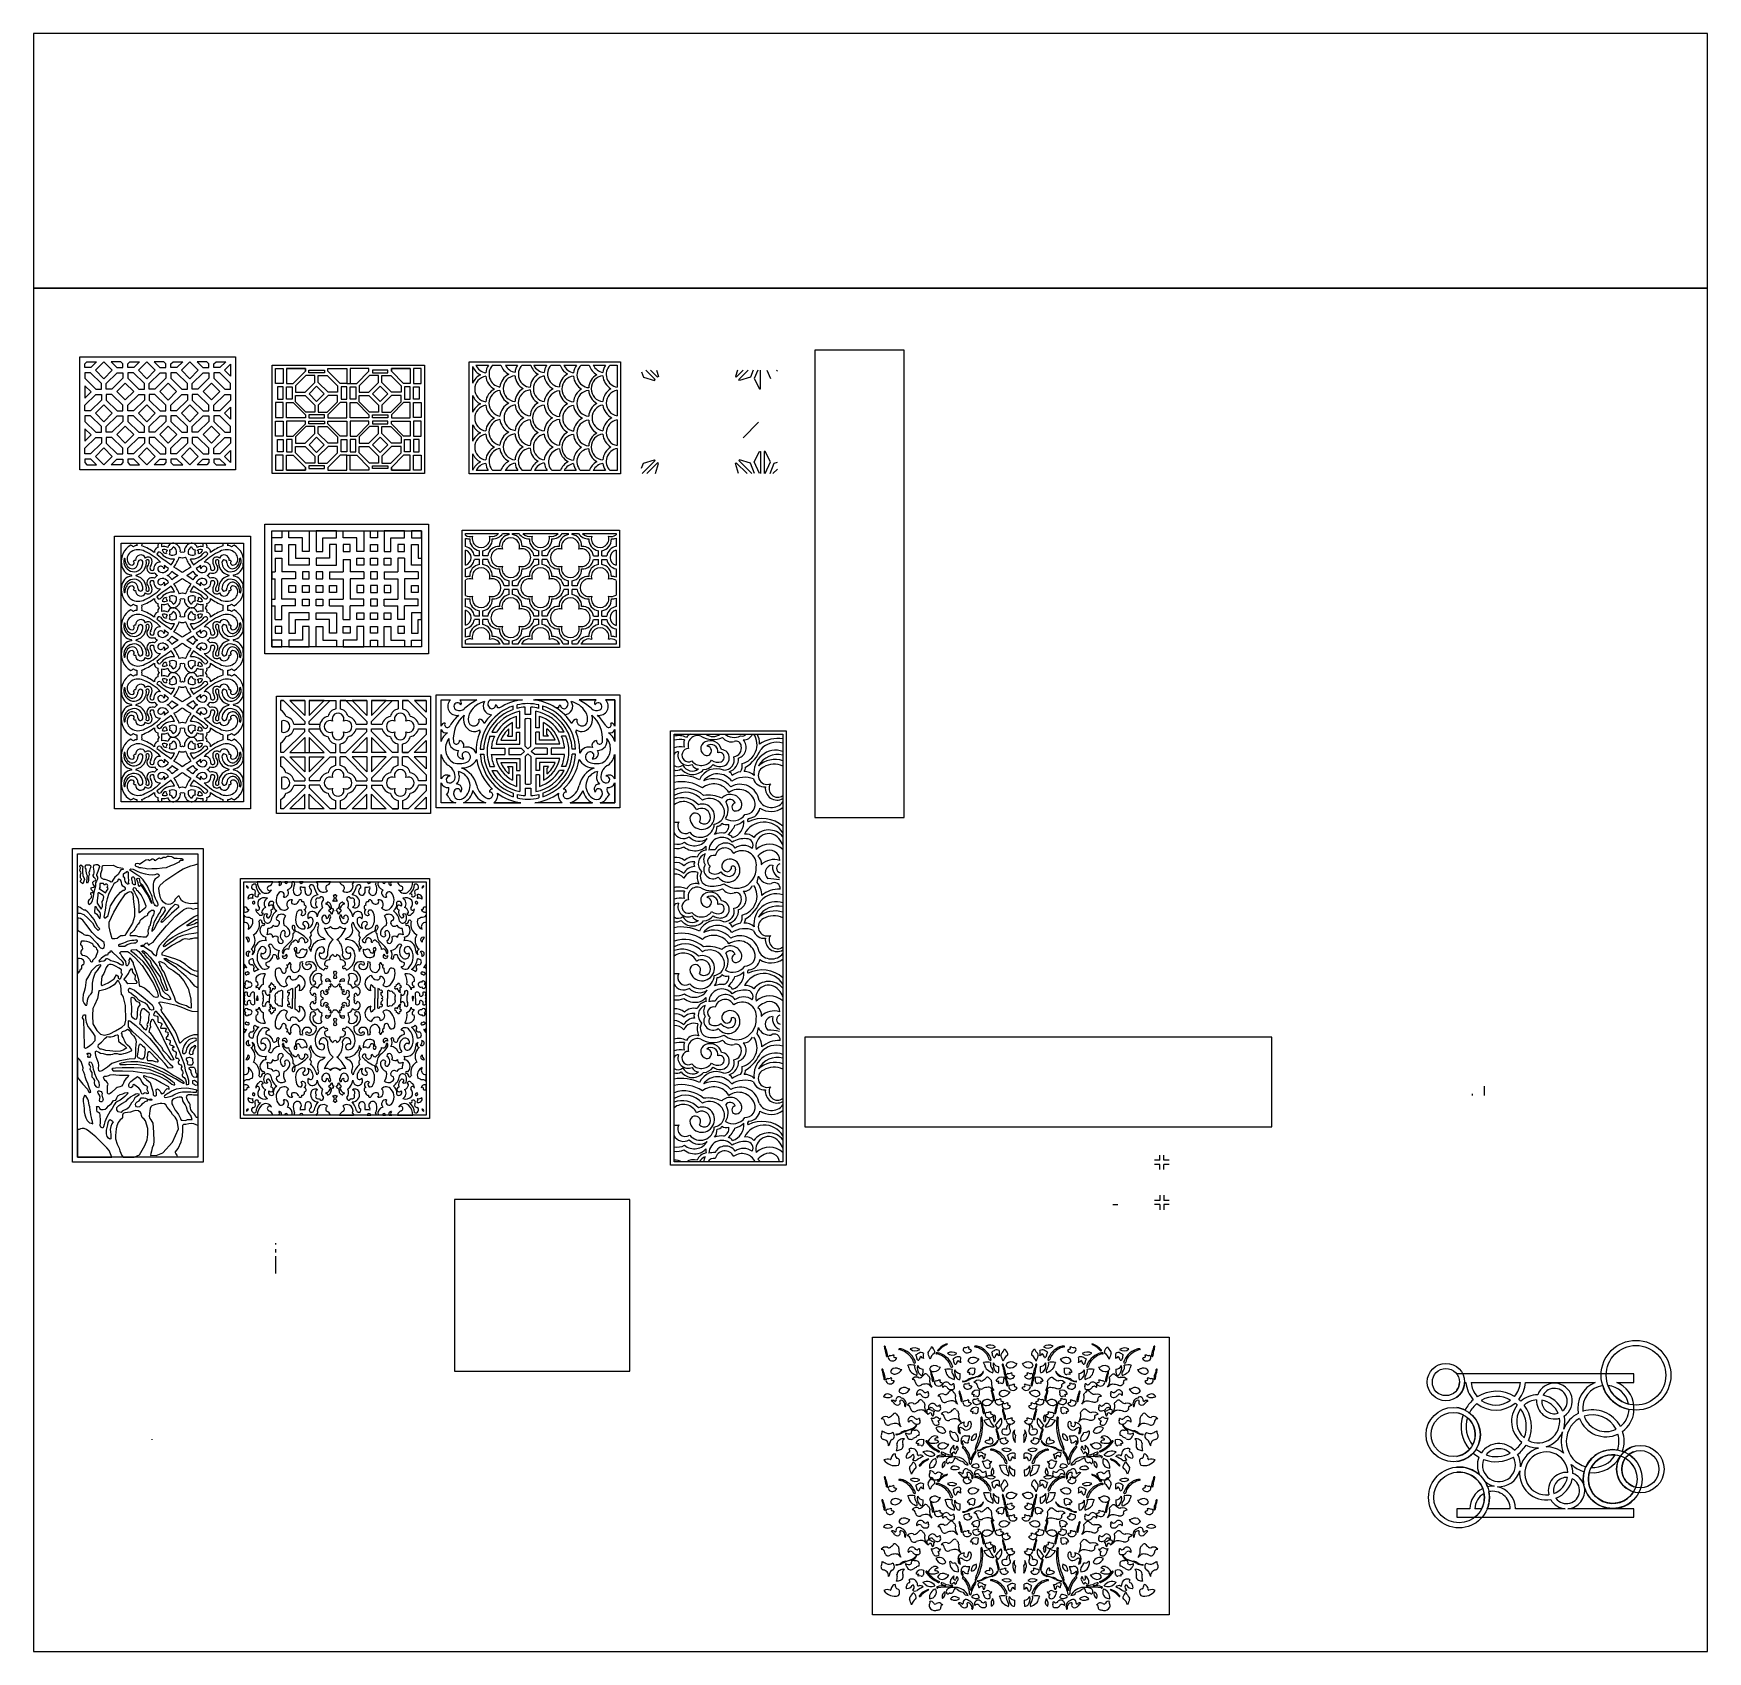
# Model space of a CAD drawing. Header units: millimetres. Extents: x 196 to 687, y 295 to 770.
import ezdxf

# ---------------------------------------------------------------- set-up
doc = ezdxf.new("R2010")
doc.units = ezdxf.units.MM

# ---------------------------------------------------------------- blocks, each defined once
blk = doc.blocks.new('A$C48BF6FA1')
for centre, radius, start, end in [((1.27, 1.5), 1.52, 70.2108, 146.4016), ((0.09, 1.43), 0.911, 356.6015, 95.4896), ((2.04, 1.51), 1.05, 187.3405, 303.8759), ((2.17, 3.28), 0.521, 221.8213, 300.1229), ((0.25, 6.59), 4.35, 300.1229, 319.1918), ((4.38, -3.72), 4.7, 92.1561, 111.895), ((3.98, 3.37), 0.579, 29.3983, 139.1918), ((4.25, -0.31), 1.29, 41.8063, 92.1561), ((5.43, 4.18), 1.08, 209.3983, 236.9635), ((4.43, 2.65), 0.743, 351.6884, 56.9635), ((8.65, 2.04), 3.51, 171.6884, 215.4094), ((9.04, 3.97), 5.14, 221.8063, 230.6209)]:
    blk.add_arc(centre, radius, start, end)
blk = doc.blocks.new('A$C6C8408F4')
at = {"color": 1}
for p, q in [((44.24, 30.99), (44.24, 27.46)), ((1.5, 24.68), (1.5, 21.07)), ((44.24, 18.36), (44.24, 14.84)), ((1.5, 12.06), (1.5, 8.44)), ((44.24, 5.74), (44.24, 2.21))]:
    blk.add_line(p, q, dxfattribs=at)
blk.add_lwpolyline([(0, 33.2), (45.74, 33.2), (45.74, 0), (0, 0)], close=True, dxfattribs=at)
for points in [[(4.95, 31.7), (3.27, 30.02), (1.5, 30.02), (1.5, 31.08), (2.13, 31.7), (4.95, 31.7)], [(7.08, 26.75), (9.55, 29.23), (7.08, 31.7), (4.6, 29.23), (7.08, 26.75)], [(9.2, 31.7), (10.88, 30.02), (12.65, 30.02), (12.65, 31.08), (12.03, 31.7), (9.2, 31.7)], [(17.58, 31.7), (15.89, 30.02), (14.13, 30.02), (14.13, 31.08), (14.75, 31.7), (17.58, 31.7)], [(19.7, 26.75), (17.23, 29.23), (19.7, 31.7), (22.18, 29.23), (19.7, 26.75)], [(21.82, 31.7), (23.51, 30.02), (25.28, 30.02), (25.28, 31.08), (24.65, 31.7), (21.82, 31.7)], [(30.21, 31.7), (28.52, 30.02), (26.75, 30.02), (26.75, 31.08), (27.38, 31.7), (30.21, 31.7)], [(32.33, 26.75), (34.8, 29.23), (32.33, 31.7), (29.85, 29.23), (32.33, 26.75)], [(34.45, 31.7), (36.14, 30.02), (37.91, 30.02), (37.91, 31.08), (37.28, 31.7), (34.45, 31.7)], [(42.83, 31.7), (41.15, 30.02), (39.38, 30.02), (39.38, 31.08), (40.01, 31.7), (42.83, 31.7)], [(44.24, 27.46), (42.48, 29.23), (44.24, 30.99)], [(1.5, 21.07), (3.31, 22.88), (1.5, 24.68)], [(6.36, 25.34), (3.19, 28.52), (1.51, 28.52), (1.51, 26.87), (4.71, 23.66), (6.36, 23.66), (6.36, 25.34), (3.19, 28.52)], [(7.79, 25.34), (10.96, 28.52), (12.64, 28.52), (12.64, 26.87), (9.44, 23.66), (7.79, 23.66), (7.79, 25.34), (10.96, 28.52)], [(13.35, 25.46), (15.83, 22.98), (13.35, 20.51), (10.88, 22.98), (13.35, 25.46)], [(18.99, 25.34), (15.82, 28.52), (14.14, 28.52), (14.14, 26.87), (17.34, 23.66), (18.99, 23.66), (18.99, 25.34), (15.82, 28.52)], [(20.41, 25.34), (23.59, 28.52), (25.27, 28.52), (25.27, 26.87), (22.06, 23.66), (20.41, 23.66), (20.41, 25.34), (23.59, 28.52)], [(25.96, 25.44), (23.49, 22.97), (25.96, 20.49), (28.44, 22.97), (25.96, 25.44)], [(31.62, 25.34), (28.44, 28.52), (26.77, 28.52), (26.77, 26.87), (29.97, 23.66), (31.62, 23.66), (31.62, 25.34), (28.44, 28.52)], [(33.04, 25.34), (36.21, 28.52), (37.89, 28.52), (37.89, 26.87), (34.69, 23.66), (33.04, 23.66), (33.04, 25.34), (36.21, 28.52)], [(38.68, 25.46), (36.21, 22.98), (38.68, 20.51), (41.15, 22.98), (38.68, 25.46)], [(44.24, 25.34), (41.07, 28.52), (39.39, 28.52), (39.39, 26.87), (42.59, 23.66), (44.24, 23.66), (44.24, 25.34), (41.07, 28.52)], [(6.36, 20.49), (3.19, 17.31), (1.51, 17.31), (1.51, 18.96), (4.71, 22.16), (6.36, 22.16), (6.36, 20.49), (3.19, 17.31)], [(7.79, 20.49), (10.96, 17.31), (12.64, 17.31), (12.64, 18.96), (9.44, 22.16), (7.79, 22.16), (7.79, 20.49), (10.96, 17.31)], [(18.99, 20.49), (15.82, 17.31), (14.14, 17.31), (14.14, 18.96), (17.34, 22.16), (18.99, 22.16), (18.99, 20.49), (15.82, 17.31)], [(20.41, 20.49), (23.59, 17.31), (25.27, 17.31), (25.27, 18.96), (22.06, 22.16), (20.41, 22.16), (20.41, 20.49), (23.59, 17.31)], [(31.62, 20.49), (28.44, 17.31), (26.77, 17.31), (26.77, 18.96), (29.97, 22.16), (31.62, 22.16), (31.62, 20.49), (28.44, 17.31)], [(33.04, 20.49), (36.21, 17.31), (37.89, 17.31), (37.89, 18.96), (34.69, 22.16), (33.04, 22.16), (33.04, 20.49), (36.21, 17.31)], [(44.24, 20.49), (41.07, 17.31), (39.39, 17.31), (39.39, 18.96), (42.59, 22.16), (44.24, 22.16), (44.24, 20.49), (41.07, 17.31)], [(6.36, 12.72), (3.19, 15.89), (1.51, 15.89), (1.51, 14.24), (4.71, 11.04), (6.36, 11.04), (6.36, 12.72), (3.19, 15.89)], [(7.08, 19.08), (9.55, 16.6), (7.08, 14.13), (4.6, 16.6), (7.08, 19.08)], [(7.79, 12.72), (10.96, 15.89), (12.64, 15.89), (12.64, 14.24), (9.44, 11.04), (7.79, 11.04), (7.79, 12.72), (10.96, 15.89)], [(18.99, 12.72), (15.82, 15.89), (14.14, 15.89), (14.14, 14.24), (17.34, 11.04), (18.99, 11.04), (18.99, 12.72), (15.82, 15.89)], [(19.7, 19.08), (17.23, 16.6), (19.7, 14.13), (22.18, 16.6), (19.7, 19.08)], [(20.41, 12.72), (23.59, 15.89), (25.27, 15.89), (25.27, 14.24), (22.06, 11.04), (20.41, 11.04), (20.41, 12.72), (23.59, 15.89)], [(31.62, 12.72), (28.44, 15.89), (26.77, 15.89), (26.77, 14.24), (29.97, 11.04), (31.62, 11.04), (31.62, 12.72), (28.44, 15.89)], [(32.33, 19.08), (34.8, 16.6), (32.33, 14.13), (29.85, 16.6), (32.33, 19.08)], [(33.04, 12.72), (36.21, 15.89), (37.89, 15.89), (37.89, 14.24), (34.69, 11.04), (33.04, 11.04), (33.04, 12.72), (36.21, 15.89)], [(44.24, 12.72), (41.07, 15.89), (39.39, 15.89), (39.39, 14.24), (42.59, 11.04), (44.24, 11.04), (44.24, 12.72), (41.07, 15.89)], [(44.24, 18.36), (42.48, 16.6), (44.24, 14.84)], [(1.5, 8.44), (3.31, 10.25), (1.5, 12.06)], [(13.35, 12.83), (15.83, 10.36), (13.35, 7.88), (10.88, 10.36), (13.35, 12.83)], [(25.98, 12.83), (23.5, 10.36), (25.98, 7.88), (28.45, 10.36), (25.98, 12.83)], [(38.68, 12.83), (36.21, 10.36), (38.68, 7.88), (41.15, 10.36), (38.68, 12.83)], [(6.36, 7.86), (3.19, 4.69), (1.51, 4.69), (1.51, 6.34), (4.71, 9.54), (6.36, 9.54), (6.36, 7.86), (3.19, 4.69)], [(7.08, 6.45), (9.55, 3.97), (7.08, 1.5), (4.6, 3.97), (7.08, 6.45)], [(7.79, 7.86), (10.96, 4.69), (12.64, 4.69), (12.64, 6.34), (9.44, 9.54), (7.79, 9.54), (7.79, 7.86), (10.96, 4.69)], [(18.99, 7.86), (15.82, 4.69), (14.14, 4.69), (14.14, 6.34), (17.34, 9.54), (18.99, 9.54), (18.99, 7.86), (15.82, 4.69)], [(19.7, 6.45), (17.23, 3.97), (19.7, 1.5), (22.18, 3.97), (19.7, 6.45)], [(20.41, 7.86), (23.59, 4.69), (25.27, 4.69), (25.27, 6.34), (22.06, 9.54), (20.41, 9.54), (20.41, 7.86), (23.59, 4.69)], [(31.62, 7.86), (28.44, 4.69), (26.77, 4.69), (26.77, 6.34), (29.97, 9.54), (31.62, 9.54), (31.62, 7.86), (28.44, 4.69)], [(32.33, 6.45), (34.8, 3.97), (32.33, 1.5), (29.85, 3.97), (32.33, 6.45)], [(33.04, 7.86), (36.21, 4.69), (37.89, 4.69), (37.89, 6.34), (34.69, 9.54), (33.04, 9.54), (33.04, 7.86), (36.21, 4.69)], [(44.24, 7.86), (41.07, 4.69), (39.39, 4.69), (39.39, 6.34), (42.59, 9.54), (44.24, 9.54), (44.24, 7.86), (41.07, 4.69)], [(44.24, 5.74), (42.48, 3.97), (44.24, 2.21)], [(4.95, 1.5), (3.27, 3.19), (1.5, 3.19), (1.5, 2.13), (2.13, 1.5), (4.95, 1.5)], [(9.2, 1.5), (10.88, 3.19), (12.65, 3.19), (12.65, 2.13), (12.03, 1.5), (9.2, 1.5)], [(17.58, 1.5), (15.89, 3.19), (14.13, 3.19), (14.13, 2.13), (14.75, 1.5), (17.58, 1.5)], [(21.82, 1.5), (23.51, 3.19), (25.28, 3.19), (25.28, 2.13), (24.65, 1.5), (21.82, 1.5)], [(30.21, 1.5), (28.52, 3.19), (26.75, 3.19), (26.75, 2.13), (27.38, 1.5), (30.21, 1.5)], [(34.45, 1.5), (36.14, 3.19), (37.91, 3.19), (37.91, 2.13), (37.28, 1.5), (34.45, 1.5)], [(42.83, 1.5), (41.15, 3.19), (39.38, 3.19), (39.38, 2.13), (40.01, 1.5), (42.83, 1.5)]]:
    blk.add_lwpolyline(points, dxfattribs=at)
blk = doc.blocks.new('A$C04D65EBD')
at = {"color": 1}
blk.add_lwpolyline([(0, 32.91), (44.4, 32.91), (44.4, 0), (0, 0)], close=True, dxfattribs=at)
for points in [[(1, 26.66), (1, 31.49)], [(1.94, 31.91), (5.67, 31.91)], [(6.86, 31.91), (9.26, 31.91)], [(10.61, 31.91), (14.16, 31.91)], [(15.49, 31.91), (18.04, 31.91)], [(18.93, 31.91), (22.69, 31.91)], [(24, 31.91), (26.67, 31.91)], [(27.75, 31.91), (31.45, 31.91)], [(32.83, 31.91), (35.2, 31.91)], [(36.39, 31.91), (39.98, 31.91)], [(41.32, 31.91), (43.4, 31.91), (43.4, 25.44)], [(43.4, 24.57), (43.4, 17.05)], [(1, 18.14), (1, 22.97)], [(43.4, 15.86), (43.4, 8.34)], [(1, 9.62), (1, 14.45)], [(1, 1.1), (1, 5.93)], [(43.4, 7.47), (43.4, 1), (41.32, 1)], [(5.59, 1), (1.99, 1)], [(9.23, 1), (6.92, 1)], [(14.21, 1), (10.58, 1)], [(18.02, 1), (15.56, 1)], [(22.87, 1), (19.14, 1)], [(26.72, 1), (24.28, 1)], [(31.32, 1), (27.84, 1)], [(35.26, 1), (32.63, 1)], [(39.98, 1), (36.39, 1)]]:
    blk.add_lwpolyline(points, dxfattribs=at)
for centre, radius, start, end in [((5.43, 33.37), 4.81, 202.9334, 243.2046), ((5.43, 33.43), 3.81, 203.5079, 260.8506), ((9.6, 29.14), 4.81, 144.781, 173.6456), ((9.6, 29.27), 3.81, 136.0235, 260.8506), ((13.77, 33.56), 4.81, 200.0397, 243.2046), ((14.03, 33.59), 3.81, 206.174, 260.8506), ((18.2, 29.3), 4.81, 147.094, 173.6456), ((18.2, 29.23), 3.81, 135.3473, 264.6981), ((22.41, 33.23), 4.56, 196.8298, 241.1515), ((22.37, 33.53), 3.81, 205.1007, 264.6981), ((26.58, 29.53), 4.56, 148.5355, 177.4125), ((26.8, 29.33), 3.81, 137.3534, 264.6981), ((31.01, 33.33), 4.56, 198.0994, 241.1515), ((31.23, 33.46), 3.81, 204.0366, 260.8506), ((35.4, 29.17), 4.81, 145.2487, 173.6456), ((35.4, 29.11), 3.81, 132.5586, 264.6981), ((39.61, 33.1), 4.56, 195.15, 241.1515), ((39.83, 33.56), 3.81, 205.6361, 260.8506), ((44, 29.27), 4.81, 146.6364, 173.6456), ((44, 29.2), 3.81, 134.6631, 260.8505), ((5.43, 24.78), 4.81, 116.7954, 157.0666), ((5.43, 24.91), 3.81, 99.1494, 260.8506), ((9.6, 29.2), 4.81, 186.3544, 243.2046), ((9.6, 20.62), 4.81, 116.7954, 173.6456), ((13.77, 24.98), 4.81, 116.7954, 173.6456), ((13.77, 25.04), 3.81, 95.3019, 264.6981), ((17.98, 29.04), 4.56, 182.5875, 241.1515), ((17.98, 21.04), 4.56, 118.8485, 177.4125), ((18.2, 20.84), 3.81, 95.3019, 264.6981), ((22.41, 25.24), 4.56, 118.8485, 177.4125), ((22.41, 24.84), 4.56, 182.5875, 241.1515), ((22.63, 24.98), 3.81, 99.1494, 260.8506), ((26.8, 29.27), 4.81, 186.3544, 243.2046), ((26.8, 20.68), 4.81, 116.7954, 173.6456), ((31.01, 25.33), 4.56, 118.8485, 177.4125), ((30.97, 24.91), 3.81, 95.3019, 264.6981), ((35.18, 28.91), 4.56, 182.5875, 241.1515), ((35.18, 20.91), 4.56, 118.8485, 177.4125), ((39.61, 25.11), 4.56, 118.8485, 177.4125), ((39.57, 25.01), 3.81, 95.3019, 264.6981), ((43.78, 29.01), 4.56, 182.5875, 241.1515), ((43.78, 21.01), 4.56, 118.8485, 177.4125), ((44, 20.81), 3.81, 99.1495, 260.8505), ((5.43, 24.85), 4.81, 202.9334, 243.2046), ((5.43, 16.26), 4.81, 116.7954, 157.0666), ((5.43, 16.39), 3.81, 99.1494, 260.8506), ((9.6, 20.68), 4.81, 186.3544, 243.2046), ((9.6, 20.75), 3.81, 99.1494, 260.8506), ((13.77, 25.04), 4.81, 186.3544, 243.2046), ((13.77, 16.46), 4.81, 116.7954, 173.6456), ((14.03, 16.49), 3.81, 99.1494, 260.8506), ((18.2, 20.78), 4.81, 186.3544, 243.2046), ((22.41, 16.85), 4.56, 118.8485, 177.4125), ((22.37, 16.42), 3.81, 95.3019, 264.6981), ((26.58, 20.42), 4.56, 182.5875, 241.1515), ((26.8, 20.62), 3.81, 95.3019, 264.6981), ((31.01, 24.62), 4.56, 182.5875, 241.1515), ((31.01, 16.62), 4.56, 118.8485, 177.4125), ((31.23, 16.36), 3.81, 99.1494, 260.8506), ((35.4, 20.65), 4.81, 186.3544, 243.2046), ((35.4, 20.72), 3.81, 95.3019, 264.6981), ((39.61, 24.71), 4.56, 182.5875, 241.1515), ((39.61, 16.72), 4.56, 118.8485, 177.4125), ((39.83, 16.46), 3.81, 99.1494, 260.8506), ((44, 20.75), 4.81, 186.3544, 243.2046), ((9.6, 12.1), 4.81, 116.7954, 173.6456), ((9.6, 12.23), 3.81, 99.1494, 260.8506), ((13.77, 16.52), 4.81, 186.3544, 243.2046), ((18.2, 12.2), 4.81, 116.7954, 173.6456), ((18.2, 12.13), 3.81, 95.3019, 264.6981), ((22.41, 16.13), 4.56, 182.5875, 241.1515), ((26.58, 12.43), 4.56, 118.8485, 177.4125), ((26.8, 12.23), 3.81, 95.3019, 264.6981), ((31.01, 16.23), 4.56, 182.5875, 241.1515), ((35.4, 12.07), 4.81, 116.7954, 173.6456), ((35.4, 12), 3.81, 95.3019, 264.6981), ((39.61, 16), 4.56, 182.5875, 241.1515), ((44, 12.16), 4.81, 116.7954, 173.6456), ((44, 12.1), 3.81, 99.1495, 260.8505), ((5.43, 16.33), 4.81, 202.9334, 243.2046), ((5.43, 7.74), 4.81, 116.7954, 157.0666), ((5.43, 7.87), 3.81, 99.1494, 260.8506), ((9.6, 12.16), 4.81, 186.3544, 243.2046), ((13.77, 7.94), 4.81, 116.7954, 173.6456), ((13.77, 7.94), 3.81, 95.3019, 264.6981), ((17.98, 11.93), 4.56, 182.5875, 241.1515), ((22.41, 8.13), 4.56, 118.8485, 177.4125), ((22.63, 7.87), 3.81, 99.1494, 260.8506), ((26.8, 12.16), 4.81, 186.3544, 243.2046), ((31.01, 8.23), 4.56, 118.8485, 177.4125), ((30.97, 7.81), 3.81, 95.3019, 264.6981), ((35.18, 11.81), 4.56, 182.5875, 241.1515), ((39.61, 8), 4.56, 118.8485, 177.4125), ((39.57, 7.9), 3.81, 95.3019, 264.6981), ((43.78, 11.9), 4.56, 182.5875, 241.1515), ((5.43, 7.81), 4.81, 202.9334, 243.2046), ((9.6, 3.58), 4.81, 116.7954, 173.6456), ((9.6, 3.71), 3.81, 99.1494, 225.3369), ((13.77, 8), 4.81, 186.3544, 243.2046), ((17.98, 3.94), 4.56, 118.8485, 177.4125), ((18.2, 3.74), 3.81, 95.3019, 226.0294), ((22.41, 7.74), 4.56, 182.5875, 241.1515), ((26.8, 3.58), 4.81, 116.7954, 173.6456), ((27.05, 3.61), 3.81, 99.1494, 223.3079), ((31.23, 7.9), 4.81, 186.3544, 243.2046), ((35.18, 3.81), 4.56, 118.8485, 177.4125), ((35.4, 3.61), 3.81, 95.3019, 223.3079), ((39.61, 7.61), 4.56, 182.5875, 241.1515), ((43.78, 3.91), 4.56, 118.8485, 177.4125), ((44, 3.71), 3.81, 99.1495, 225.3369), ((5.43, -0.78), 4.81, 116.7954, 157.0666), ((5.43, -0.65), 3.81, 99.1494, 154.3639), ((9.6, 3.64), 4.81, 186.3544, 213.3636), ((13.77, -0.58), 4.81, 116.7954, 160.774), ((14.03, -0.62), 3.81, 99.1494, 154.8993), ((18.2, 3.68), 4.81, 186.3544, 213.8237), ((22.41, -0.26), 4.56, 118.8485, 164.0118), ((22.63, -0.52), 3.81, 99.1494, 156.4921), ((26.8, 3.77), 4.81, 186.3544, 215.219), ((31.23, -0.68), 4.81, 116.7954, 159.5518), ((31.23, -0.74), 3.81, 99.1494, 152.7426), ((35.4, 3.55), 4.81, 186.3544, 211.9977), ((39.61, -0.39), 4.56, 118.8485, 162.3248), ((39.83, -0.65), 3.81, 99.1494, 154.3639), ((44, 3.64), 4.81, 186.3544, 213.3636)]:
    blk.add_arc(centre, radius, start, end, dxfattribs=at)
blk = doc.blocks.new('A$C3D503DF3')
at = {"color": 1}
for p, q in [((4.2, 30.83), (9.74, 30.83)), ((6.14, 26.42), (9.74, 30.01)), ((9.74, 30.83), (9.74, 30.01)), ((40.49, 30.83), (34.96, 30.83)), ((34.96, 30.83), (34.96, 30.01)), ((38.55, 26.42), (34.96, 30.01)), ((4.2, 26.42), (6.14, 26.42)), ((6.85, 25.71), (9.89, 28.75)), ((21.85, 26.42), (19.91, 26.42)), ((21.85, 26.42), (23.79, 26.42)), ((37.85, 25.71), (34.8, 28.75)), ((40.49, 26.42), (38.55, 26.42)), ((4.2, 5.41), (6.14, 5.41)), ((6.14, 5.41), (9.74, 1.81)), ((6.85, 6.11), (9.89, 3.07)), ((21.85, 5.41), (19.91, 5.41)), ((21.85, 5.41), (23.79, 5.41)), ((37.85, 6.11), (34.8, 3.07)), ((38.55, 5.41), (34.96, 1.81)), ((40.49, 5.41), (38.55, 5.41)), ((4.2, 0.99), (9.74, 0.99)), ((9.74, 0.99), (9.74, 1.81)), ((34.96, 0.99), (34.96, 1.81)), ((40.49, 0.99), (34.96, 0.99))]:
    blk.add_line(p, q, dxfattribs=at)
for points in [[(0, 31.82), (44.7, 31.82), (44.7, 0), (0, 0)], [(3.2, 26.42), (1, 26.42), (1, 30.82), (3.2, 30.82)], [(10.74, 30.35), (15.31, 30.35), (15.31, 29.53), (10.74, 29.53)], [(33.96, 30.35), (29.39, 30.35), (29.39, 29.53), (33.96, 29.53)], [(41.49, 26.42), (43.7, 26.42), (43.7, 30.82), (41.49, 30.82)], [(3.2, 25.42), (1.55, 25.42), (1.55, 21.82), (3.2, 21.82)], [(4.2, 25.42), (5.85, 25.42), (5.85, 21.82), (4.2, 21.82)], [(21.85, 25.42), (20.2, 25.42), (20.2, 21.82), (21.85, 21.82)], [(22.85, 25.42), (24.5, 25.42), (24.5, 21.82), (22.85, 21.82)], [(40.49, 25.42), (38.85, 25.42), (38.85, 21.82), (40.49, 21.82)], [(41.49, 25.42), (43.14, 25.42), (43.14, 21.82), (41.49, 21.82)], [(3.2, 20.82), (1, 20.82), (1, 16.41), (3.2, 16.41)], [(41.49, 20.82), (43.7, 20.82), (43.7, 16.41), (41.49, 16.41)], [(3.2, 11), (1, 11), (1, 15.41), (3.2, 15.41)], [(10.74, 16.4), (15.31, 16.4), (15.31, 17.22), (10.74, 17.22)], [(10.74, 15.42), (15.31, 15.42), (15.31, 14.6), (10.74, 14.6)], [(33.96, 16.4), (29.39, 16.4), (29.39, 17.22), (33.96, 17.22)], [(33.96, 15.42), (29.39, 15.42), (29.39, 14.6), (33.96, 14.6)], [(41.49, 11), (43.7, 11), (43.7, 15.41), (41.49, 15.41)], [(3.2, 6.41), (1.55, 6.41), (1.55, 10), (3.2, 10)], [(4.2, 6.41), (5.85, 6.41), (5.85, 10), (4.2, 10)], [(21.85, 6.41), (20.2, 6.41), (20.2, 10), (21.85, 10)], [(22.85, 6.41), (24.5, 6.41), (24.5, 10), (22.85, 10)], [(40.49, 6.41), (38.85, 6.41), (38.85, 10), (40.49, 10)], [(41.49, 6.41), (43.14, 6.41), (43.14, 10), (41.49, 10)], [(3.2, 5.41), (1, 5.41), (1, 1), (3.2, 1)], [(41.49, 5.41), (43.7, 5.41), (43.7, 1), (41.49, 1)], [(10.74, 1.47), (15.31, 1.47), (15.31, 2.29), (10.74, 2.29)], [(33.96, 1.47), (29.39, 1.47), (29.39, 2.29), (33.96, 2.29)]]:
    blk.add_lwpolyline(points, close=True, dxfattribs=at)
for points in [[(4.2, 30.83), (4.2, 26.42), (6.14, 26.42), (9.74, 30.01), (9.74, 30.83), (4.2, 30.83)], [(21.85, 30.83), (21.85, 26.42), (19.91, 26.42), (16.31, 30.01), (16.31, 30.83), (21.85, 30.83)], [(22.85, 30.83), (22.85, 26.42), (24.79, 26.42), (28.39, 30.01), (28.39, 30.83), (22.85, 30.83)], [(40.49, 30.83), (40.49, 26.42), (38.55, 26.42), (34.96, 30.01), (34.96, 30.83), (40.49, 30.83)], [(12.53, 28.75), (9.89, 28.75), (6.85, 25.71), (6.85, 23.88), (9.68, 23.88), (12.53, 26.72), (12.53, 28.75)], [(10.8, 23.38), (13.03, 25.6), (15.25, 23.38), (13.03, 21.15), (10.8, 23.38)], [(13.53, 28.75), (16.16, 28.75), (19.2, 25.71), (19.2, 23.88), (16.37, 23.88), (13.53, 26.72), (13.53, 28.75)], [(31.17, 28.75), (28.54, 28.75), (25.5, 25.71), (25.5, 23.88), (28.33, 23.88), (31.17, 26.72), (31.17, 28.75)], [(33.9, 23.38), (31.67, 25.6), (29.45, 23.38), (31.67, 21.15), (33.9, 23.38)], [(32.17, 28.75), (34.8, 28.75), (37.85, 25.71), (37.85, 23.88), (35.02, 23.88), (32.17, 26.72), (32.17, 28.75)], [(4.2, 16.4), (4.2, 20.82), (6.14, 20.82), (9.74, 17.22), (9.74, 16.4), (4.2, 16.4)], [(12.53, 18), (9.89, 18), (6.85, 21.05), (6.85, 22.88), (9.68, 22.88), (12.53, 20.03), (12.53, 18)], [(13.53, 18), (16.16, 18), (19.2, 21.05), (19.2, 22.88), (16.37, 22.88), (13.53, 20.03), (13.53, 18)], [(21.85, 16.4), (21.85, 20.82), (19.91, 20.82), (16.31, 17.22), (16.31, 16.4), (21.85, 16.4)], [(22.85, 16.4), (22.85, 20.82), (24.79, 20.82), (28.39, 17.22), (28.39, 16.4), (22.85, 16.4)], [(31.17, 18), (28.54, 18), (25.5, 21.05), (25.5, 22.88), (28.33, 22.88), (31.17, 20.03), (31.17, 18)], [(32.17, 18), (34.8, 18), (37.85, 21.05), (37.85, 22.88), (35.02, 22.88), (32.17, 20.03), (32.17, 18)], [(40.49, 16.4), (40.49, 20.82), (38.55, 20.82), (34.96, 17.22), (34.96, 16.4), (40.49, 16.4)], [(4.2, 15.42), (4.2, 11), (6.14, 11), (9.74, 14.6), (9.74, 15.42), (4.2, 15.42)], [(21.85, 15.42), (21.85, 11), (19.91, 11), (16.31, 14.6), (16.31, 15.42), (21.85, 15.42)], [(22.85, 15.42), (22.85, 11), (24.79, 11), (28.39, 14.6), (28.39, 15.42), (22.85, 15.42)], [(40.49, 15.42), (40.49, 11), (38.55, 11), (34.96, 14.6), (34.96, 15.42), (40.49, 15.42)], [(12.53, 13.82), (9.89, 13.82), (6.85, 10.78), (6.85, 8.95), (9.68, 8.95), (12.53, 11.79), (12.53, 13.82)], [(10.8, 8.45), (13.03, 6.22), (15.25, 8.45), (13.03, 10.67), (10.8, 8.45)], [(13.53, 13.82), (16.16, 13.82), (19.2, 10.78), (19.2, 8.95), (16.37, 8.95), (13.53, 11.79), (13.53, 13.82)], [(31.17, 13.82), (28.54, 13.82), (25.5, 10.78), (25.5, 8.95), (28.33, 8.95), (31.17, 11.79), (31.17, 13.82)], [(33.9, 8.45), (31.67, 6.22), (29.45, 8.45), (31.67, 10.67), (33.9, 8.45)], [(32.17, 13.82), (34.8, 13.82), (37.85, 10.78), (37.85, 8.95), (35.02, 8.95), (32.17, 11.79), (32.17, 13.82)], [(4.2, 0.99), (4.2, 5.41), (6.14, 5.41), (9.74, 1.81), (9.74, 0.99), (4.2, 0.99)], [(12.53, 3.07), (9.89, 3.07), (6.85, 6.11), (6.85, 7.95), (9.68, 7.95), (12.53, 5.1), (12.53, 3.07)], [(13.53, 3.07), (16.16, 3.07), (19.2, 6.11), (19.2, 7.95), (16.37, 7.95), (13.53, 5.1), (13.53, 3.07)], [(21.85, 0.99), (21.85, 5.41), (19.91, 5.41), (16.31, 1.81), (16.31, 0.99), (21.85, 0.99)], [(22.85, 0.99), (22.85, 5.41), (24.79, 5.41), (28.39, 1.81), (28.39, 0.99), (22.85, 0.99)], [(31.17, 3.07), (28.54, 3.07), (25.5, 6.11), (25.5, 7.95), (28.33, 7.95), (31.17, 5.1), (31.17, 3.07)], [(32.17, 3.07), (34.8, 3.07), (37.85, 6.11), (37.85, 7.95), (35.02, 7.95), (32.17, 5.1), (32.17, 3.07)], [(40.49, 0.99), (40.49, 5.41), (38.55, 5.41), (34.96, 1.81), (34.96, 0.99), (40.49, 0.99)]]:
    blk.add_lwpolyline(points, dxfattribs=at)
blk = doc.blocks.new('A$C44AF7EE9')
at = {"color": 1}
for p, q in [((3, 28), (3, 24)), ((3, 28), (5, 28)), ((5, 28), (5, 24)), ((23, 27.65), (23, 24)), ((23, 27.65), (25, 27.65)), ((25, 27.65), (25, 24)), ((39, 28), (39, 24)), ((41, 28), (39, 28)), ((41, 28), (41, 24)), ((2, 24), (3, 24)), ((2, 24), (2, 22)), ((2, 22), (3, 22)), ((3, 16), (3, 22)), ((9, 24), (5, 24)), ((9, 22), (5, 22)), ((5, 16), (5, 22)), ((9, 24), (9, 22)), ((19, 24), (23, 24)), ((19, 24), (19, 22)), ((19, 22), (23, 22)), ((23, 22), (23, 16)), ((29, 24), (25, 24)), ((29, 22), (25, 22)), ((25, 22), (25, 16)), ((29, 24), (29, 22)), ((35, 24), (39, 24)), ((35, 24), (35, 22)), ((35, 22), (39, 22)), ((39, 22), (39, 16)), ((45, 24), (41, 24)), ((45, 22), (41, 22)), ((41, 22), (41, 16)), ((45, 24), (45, 22)), ((2, 16), (3, 16)), ((2, 14), (2, 16)), ((9, 16), (5, 16)), ((9, 14), (9, 16)), ((19, 14), (19, 16)), ((19, 16), (23, 16)), ((29, 16), (25, 16)), ((29, 14), (29, 16)), ((35, 14), (35, 16)), ((35, 16), (39, 16)), ((45, 16), (41, 16)), ((45, 14), (45, 16)), ((2, 14), (3, 14)), ((3, 10), (3, 14)), ((3, 10), (5, 10)), ((9, 14), (5, 14)), ((5, 10), (5, 14)), ((19, 14), (23, 14)), ((23, 10), (23, 14)), ((23, 10), (25, 10)), ((29, 14), (25, 14)), ((25, 10), (25, 14)), ((35, 14), (39, 14)), ((39, 10), (39, 14)), ((41, 10), (39, 10)), ((41, 10), (41, 14)), ((45, 14), (41, 14))]:
    blk.add_line(p, q, dxfattribs=at)
for points in [[(0, 38), (48, 38), (48, 0), (0, 0)], [(5, 34), (2, 34), (2, 36), (5, 36)], [(2, 36), (46, 36), (46, 2), (2, 2)], [(31, 36), (33, 36), (33, 34), (31, 34)], [(43, 34), (46, 34), (46, 36), (43, 36)], [(5, 30), (3, 30), (3, 32), (5, 32)], [(23, 30), (25, 30), (25, 32), (23, 32)], [(31, 32), (33, 32), (33, 30), (31, 30)], [(41, 32), (39, 32), (39, 30), (41, 30)], [(27, 28), (29, 28), (29, 26), (27, 26)], [(31, 28), (33, 28), (33, 26), (31, 26)], [(35, 28), (37, 28), (37, 26), (35, 26)], [(9, 18), (7, 18), (7, 20), (9, 20)], [(13, 24), (11, 24), (11, 22), (13, 22)], [(13, 18), (11, 18), (11, 20), (13, 20)], [(17, 24), (15, 24), (15, 22), (17, 22)], [(17, 18), (15, 18), (15, 20), (17, 20)], [(21, 18), (19, 18), (19, 20), (21, 20)], [(27, 18), (29, 18), (29, 20), (27, 20)], [(31, 22), (33, 22), (33, 24), (31, 24)], [(31, 18), (33, 18), (33, 20), (31, 20)], [(35, 18), (37, 18), (37, 20), (35, 20)], [(45, 18), (43, 18), (43, 20), (45, 20)], [(13, 14), (11, 14), (11, 16), (13, 16)], [(17, 14), (15, 14), (15, 16), (17, 16)], [(31, 14), (33, 14), (33, 16), (31, 16)], [(27, 12), (29, 12), (29, 10), (27, 10)], [(31, 12), (33, 12), (33, 10), (31, 10)], [(35, 12), (37, 12), (37, 10), (35, 10)], [(5, 8), (3, 8), (3, 6), (5, 6)], [(23, 8), (25, 8), (25, 6), (23, 6)], [(31, 8), (33, 8), (33, 6), (31, 6)], [(41, 8), (39, 8), (39, 6), (41, 6)], [(5, 4), (2, 4), (2, 2), (5, 2)], [(31, 4), (33, 4), (33, 2), (31, 2)], [(43, 4), (46, 4), (46, 2), (43, 2)]]:
    blk.add_lwpolyline(points, close=True, dxfattribs=at)
for points in [[(13, 30), (11, 30), (11, 34), (7, 34), (7, 36), (13, 36), (13, 30)], [(15, 30), (17, 30), (17, 34), (21, 34), (21, 36), (15, 36), (15, 30)], [(29, 30), (27, 30), (27, 34), (23, 34), (23, 36), (29, 36), (29, 30)], [(35, 30), (37, 30), (37, 34), (41, 34), (41, 36), (35, 36), (35, 30)], [(7, 32), (9, 32), (9, 28), (13, 28), (13, 26), (7, 26), (7, 32)], [(21, 32), (19, 32), (19, 28), (15, 28), (15, 26), (21, 26), (21, 32)], [(43, 32), (45, 32), (45, 28), (46, 28), (46, 26), (43, 26), (43, 32)], [(7, 6), (9, 6), (9, 10), (13, 10), (13, 12), (7, 12), (7, 6)], [(21, 6), (19, 6), (19, 10), (15, 10), (15, 12), (21, 12), (21, 6)], [(43, 6), (45, 6), (45, 10), (46, 10), (46, 12), (43, 12), (43, 6)], [(13, 8), (11, 8), (11, 4), (7, 4), (7, 2), (13, 2), (13, 8)], [(15, 8), (17, 8), (17, 4), (21, 4), (21, 2), (15, 2), (15, 8)], [(29, 8), (27, 8), (27, 4), (23, 4), (23, 2), (29, 2), (29, 8)], [(35, 8), (37, 8), (37, 4), (41, 4), (41, 2), (35, 2), (35, 8)]]:
    blk.add_lwpolyline(points, dxfattribs=at)
blk = doc.blocks.new('A$C68BE5517')
at = {"color": 1}
for p, q in [((8.31, 33.1), (3.96, 33.1)), ((8.31, 33.1), (8.31, 28.74)), ((13.97, 33.1), (9.61, 33.1)), ((9.61, 33.1), (9.61, 28.74)), ((17.44, 33.1), (17.44, 30.62)), ((18.71, 33.1), (18.71, 30.62)), ((26.57, 33.1), (22.21, 33.1)), ((26.57, 33.1), (26.57, 28.74)), ((32.23, 33.1), (27.87, 33.1)), ((27.87, 33.1), (27.87, 28.74)), ((35.72, 33.1), (35.72, 30.62)), ((37, 33.1), (37, 30.62)), ((43.94, 33.1), (40.49, 33.1)), ((1.46, 27.06), (1.46, 23.89)), ((5.14, 26.12), (8.31, 26.12)), ((5.14, 24.82), (8.31, 24.82)), ((8.31, 24.04), (8.31, 24.82)), ((9.61, 26.12), (12.78, 26.12)), ((9.61, 24.82), (12.78, 24.82)), ((9.61, 24.04), (9.61, 24.82)), ((23.4, 26.12), (26.57, 26.12)), ((23.4, 24.82), (26.57, 24.82)), ((26.57, 24.04), (26.57, 24.82)), ((27.87, 26.12), (31.04, 26.12)), ((27.87, 24.82), (31.04, 24.82)), ((27.87, 24.04), (27.87, 24.82)), ((41.68, 26.12), (43.94, 26.12)), ((41.68, 24.82), (43.94, 24.82)), ((8.31, 22.2), (8.31, 17.85)), ((9.61, 22.2), (9.61, 17.85)), ((17.44, 17.85), (17.44, 20.32)), ((18.74, 17.85), (18.74, 20.33)), ((26.57, 22.2), (26.57, 17.85)), ((27.87, 22.2), (27.87, 17.85)), ((35.7, 17.85), (35.7, 20.33)), ((37, 17.85), (37, 20.32)), ((3.96, 17.85), (8.31, 17.85)), ((3.96, 16.55), (8.31, 16.55)), ((8.31, 17.85), (9.61, 17.85)), ((8.31, 16.55), (8.31, 12.19)), ((9.61, 17.85), (13.97, 17.85)), ((9.61, 16.55), (13.97, 16.55)), ((9.61, 16.55), (9.61, 12.19)), ((15.81, 17.85), (17.44, 17.85)), ((15.81, 16.55), (17.44, 16.55)), ((17.44, 14.07), (17.44, 16.55)), ((18.74, 14.06), (18.74, 16.55)), ((26.57, 17.85), (22.21, 17.85)), ((26.57, 16.55), (22.21, 16.55)), ((26.57, 16.55), (26.57, 12.19)), ((32.23, 17.85), (27.87, 17.85)), ((32.23, 16.55), (27.87, 16.55)), ((27.87, 16.55), (27.87, 12.19)), ((35.7, 14.06), (35.7, 16.55)), ((38.63, 17.85), (37, 17.85)), ((38.63, 16.55), (37, 16.55)), ((37, 14.07), (37, 16.55)), ((43.94, 17.85), (40.47, 17.85)), ((43.94, 16.55), (40.47, 16.55)), ((1.48, 10.51), (1.48, 7.34)), ((8.31, 10.35), (8.31, 9.57)), ((9.61, 10.35), (9.61, 9.57)), ((26.57, 10.35), (26.57, 9.57)), ((27.87, 10.35), (27.87, 9.57)), ((5.17, 9.57), (8.31, 9.57)), ((8.31, 1.3), (8.31, 5.66)), ((12.76, 9.57), (9.61, 9.57)), ((9.61, 1.3), (9.61, 5.66)), ((23.4, 9.57), (26.57, 9.57)), ((23.4, 8.27), (26.57, 8.27)), ((23.4, 8.27), (26.57, 8.27)), ((26.57, 7.5), (26.57, 8.27)), ((26.57, 1.3), (26.57, 5.66)), ((27.87, 9.57), (31.04, 9.57)), ((27.87, 8.27), (31.04, 8.27)), ((27.87, 8.27), (31.04, 8.27)), ((27.87, 1.3), (27.87, 5.66)), ((43.94, 9.57), (41.68, 9.57)), ((43.94, 8.27), (41.68, 8.27)), ((17.44, 1.3), (17.44, 3.78)), ((18.74, 3.78), (18.74, 1.3)), ((35.7, 3.78), (35.7, 1.3)), ((37, 3.78), (37, 1.3))]:
    blk.add_line(p, q, dxfattribs=at)
blk.add_lwpolyline([(0, 34.4), (45.24, 34.4), (45.24, 0), (0, 0)], close=True, dxfattribs=at)
for points in [[(8.31, 26.9), (2.12, 33.1), (1.3, 33.1)], [(1.3, 30.3), (1.3, 33.1), (2.12, 33.1)], [(2.12, 33.1), (8.31, 26.9), (8.31, 26.12)], [(8.31, 28.74), (3.96, 33.1)], [(3.96, 33.1), (8.31, 33.1)], [(13.97, 33.1), (9.61, 28.74)], [(15.81, 33.1), (9.61, 26.9)], [(9.61, 26.12), (9.61, 26.9), (15.81, 33.1), (17.44, 33.1)], [(9.61, 33.1), (17.44, 33.1)], [(18.71, 33.1), (26.57, 33.1)], [(26.57, 26.9), (20.37, 33.1), (18.74, 33.1)], [(20.37, 33.1), (26.57, 26.9), (26.57, 26.12)], [(26.57, 28.74), (22.21, 33.1)], [(32.23, 33.1), (27.87, 28.74)], [(34.06, 33.1), (27.87, 26.9)], [(27.87, 26.12), (27.87, 26.9), (34.06, 33.1), (35.7, 33.1)], [(27.87, 33.1), (35.72, 33.1)], [(37, 33.1), (38.66, 33.1)], [(43.94, 27.81), (38.66, 33.1), (37.02, 33.1)], [(43.94, 29.65), (40.49, 33.1)], [(40.49, 33.1), (43.94, 33.1), (43.94, 29.65)], [(43.94, 27.81), (43.94, 26.12)], [(43.94, 24.82), (43.94, 23.13)], [(8.31, 24.04), (2.12, 17.85), (1.3, 17.85), (1.3, 20.64)], [(8.31, 22.2), (3.96, 17.85)], [(15.81, 17.85), (9.61, 24.04)], [(13.97, 17.85), (9.61, 22.2)], [(18.74, 17.85), (20.37, 17.85), (26.57, 24.04)], [(26.57, 24.04), (20.37, 17.85)], [(22.21, 17.85), (26.57, 22.2)], [(27.87, 24.04), (34.06, 17.85)], [(35.7, 17.85), (34.06, 17.85), (27.87, 24.04)], [(27.87, 22.2), (32.23, 17.85)], [(37.02, 17.85), (38.66, 17.85), (43.94, 23.13)], [(43.94, 23.13), (38.66, 17.85)], [(40.47, 17.85), (43.94, 21.32)], [(43.94, 21.32), (43.94, 17.85)], [(1.3, 13.77), (1.3, 16.55), (2.12, 16.55)], [(2.12, 16.55), (8.31, 10.35)], [(3.96, 16.55), (8.31, 12.19)], [(9.61, 12.19), (13.97, 16.55)], [(9.61, 10.35), (15.81, 16.55)], [(26.57, 10.35), (20.37, 16.55), (18.74, 16.55)], [(20.37, 16.55), (26.57, 10.35)], [(26.57, 12.19), (22.21, 16.55)], [(32.23, 16.55), (27.87, 12.19)], [(34.06, 16.55), (27.87, 10.35)], [(27.87, 10.35), (34.06, 16.55), (35.7, 16.55)], [(43.94, 11.26), (38.66, 16.55), (37.02, 16.55)], [(43.94, 13.08), (40.47, 16.55)], [(43.94, 16.55), (43.94, 13.08)], [(43.94, 11.26), (43.94, 9.57)], [(5.17, 8.27), (8.31, 8.27), (8.31, 7.5), (2.12, 1.3)], [(3.96, 1.3), (8.31, 5.66)], [(12.76, 8.27), (9.61, 8.27), (9.61, 7.5), (15.81, 1.3)], [(9.61, 5.66), (13.97, 1.3)], [(26.57, 7.5), (20.37, 1.3), (18.74, 1.3)], [(20.37, 1.3), (26.57, 7.5)], [(22.21, 1.3), (26.57, 5.66)], [(27.87, 8.27), (27.87, 7.5), (34.06, 1.3), (35.7, 1.3)], [(34.06, 1.3), (27.87, 7.5)], [(27.87, 5.66), (32.23, 1.3)], [(43.94, 6.58), (38.66, 1.3), (37.02, 1.3)], [(43.94, 8.27), (43.94, 6.58)], [(2.12, 1.3), (1.3, 1.3), (1.3, 4.08)], [(8.31, 1.3), (3.96, 1.3)], [(13.97, 1.3), (9.61, 1.3)], [(17.44, 1.3), (15.81, 1.3)], [(20.37, 1.3), (18.74, 1.3)], [(26.57, 1.3), (22.21, 1.3)], [(32.23, 1.3), (27.87, 1.3)], [(35.7, 1.3), (34.06, 1.3)], [(38.66, 1.3), (37, 1.3)], [(40.49, 1.3), (43.94, 4.75)], [(43.94, 4.75), (43.94, 1.3), (40.49, 1.3)]]:
    blk.add_lwpolyline(points, dxfattribs=at)
for centre, radius, start, end in [((-0.18, 27.65), 3.04, 15.4244, 60.8687), ((18.08, 27.65), 3.04, 102.1016, 164.5756), ((18.08, 27.65), 3.04, 15.4244, 77.8984), ((36.36, 27.65), 3.04, 102.1016, 164.5756), ((36.36, 27.65), 3.04, 15.4244, 77.8984), ((2.17, 25.47), 1.74, 245.7364, 114.2636), ((2.17, 25.47), 3.04, 12.3499, 79.0185), ((2.17, 25.47), 3.04, 280.9815, 347.6501), ((15.73, 25.47), 3.04, 100.9815, 259.0185), ((15.73, 25.47), 1.74, 65.7364, 294.2636), ((18.08, 27.65), 1.74, 340.1793, 199.8207), ((20.43, 25.47), 1.74, 245.7364, 114.2636), ((20.43, 25.47), 3.04, 12.3499, 79.0185), ((20.43, 25.47), 3.04, 280.9815, 347.6501), ((34.01, 25.47), 3.04, 100.9815, 167.6501), ((34.01, 25.47), 3.04, 192.3499, 259.0185), ((34.01, 25.47), 1.74, 65.7364, 294.2636), ((36.36, 27.65), 1.74, 340.1793, 199.8207), ((38.71, 25.47), 1.74, 245.7364, 114.2636), ((38.71, 25.47), 3.04, 12.3499, 79.0185), ((38.71, 25.47), 3.04, 280.9815, 347.6501), ((-0.18, 23.3), 3.04, 299.1313, 344.5756), ((18.08, 23.3), 3.04, 195.4244, 257.8984), ((18.08, 23.3), 1.74, 160.1793, 19.8207), ((18.08, 23.3), 3.04, 282.5984, 344.5756), ((36.36, 23.3), 3.04, 195.4244, 257.4016), ((36.36, 23.3), 1.74, 160.1793, 19.8207), ((36.36, 23.3), 3.04, 282.1016, 344.5756), ((-0.15, 11.1), 3.04, 15.4244, 61.4229), ((2.2, 8.92), 1.74, 245.7364, 114.2636), ((2.2, 8.92), 3.04, 12.3499, 79.0185), ((15.73, 8.92), 3.04, 100.9815, 167.6501), ((15.73, 8.92), 1.74, 65.7364, 294.2636), ((18.08, 11.1), 3.04, 102.1016, 164.5756), ((18.08, 11.1), 1.74, 340.1793, 199.8207), ((18.08, 11.1), 3.04, 15.4244, 77.4016), ((20.43, 8.92), 1.74, 245.7364, 114.2636), ((20.43, 8.92), 3.04, 12.3499, 79.0185), ((34.01, 8.92), 3.04, 100.9815, 167.6501), ((34.01, 8.92), 1.74, 65.7364, 294.2636), ((36.36, 11.1), 3.04, 102.5984, 164.5756), ((36.36, 11.1), 1.74, 340.1793, 199.8207), ((36.36, 11.1), 3.04, 15.4244, 77.8984), ((38.71, 8.92), 1.74, 245.7364, 114.2636), ((38.71, 8.92), 3.04, 12.3499, 79.0185), ((-0.15, 6.75), 3.04, 298.5771, 344.5756), ((2.2, 8.92), 3.04, 280.9815, 347.6501), ((15.73, 8.92), 3.04, 192.3499, 259.0185), ((18.08, 6.75), 3.04, 195.4244, 257.8984), ((18.08, 6.75), 1.74, 160.1793, 19.8207), ((18.08, 6.75), 3.04, 282.5984, 344.5756), ((20.43, 8.92), 3.04, 280.9815, 347.6501), ((34.01, 8.92), 3.04, 192.3499, 259.0185), ((36.36, 6.75), 3.04, 195.4244, 257.4016), ((36.36, 6.75), 1.74, 160.1793, 19.8207), ((36.36, 6.75), 3.04, 282.1016, 344.5756), ((38.71, 8.92), 3.04, 280.9815, 347.6501)]:
    blk.add_arc(centre, radius, start, end, dxfattribs=at)
blk = doc.blocks.new('A$C0D5429FD')
at = {"color": 1}
for p, q in [((13.75, 33.16), (13.75, 33.45)), ((14.75, 33.16), (14.75, 33.45)), ((31.22, 33.16), (31.22, 33.45)), ((32.22, 33.16), (32.22, 33.45)), ((5.02, 26.89), (3.56, 26.89)), ((5.02, 25.89), (3.56, 25.89)), ((5.02, 26.89), (5.02, 28.42)), ((5.02, 24.35), (5.02, 25.89)), ((6.02, 26.89), (6.02, 28.42)), ((7.48, 26.89), (6.02, 26.89)), ((7.48, 25.89), (6.02, 25.89)), ((6.02, 24.35), (6.02, 25.89)), ((22.49, 26.89), (21.03, 26.89)), ((22.49, 25.89), (21.03, 25.89)), ((22.49, 26.89), (22.49, 28.42)), ((22.49, 24.35), (22.49, 25.89)), ((23.49, 26.89), (23.49, 28.42)), ((24.95, 26.89), (23.49, 26.89)), ((24.95, 25.89), (23.49, 25.89)), ((23.49, 24.35), (23.49, 25.89)), ((38.49, 26.89), (39.95, 26.89)), ((38.49, 25.89), (39.95, 25.89)), ((39.95, 26.89), (39.95, 28.42)), ((39.95, 24.35), (39.95, 25.89)), ((40.95, 26.89), (40.95, 28.42)), ((40.95, 26.89), (42.41, 26.89)), ((40.95, 25.89), (42.41, 25.89)), ((40.95, 24.35), (40.95, 25.89)), ((13.75, 18.08), (12.3, 18.08)), ((13.75, 17.08), (12.3, 17.08)), ((13.75, 18.08), (13.75, 19.61)), ((13.75, 15.54), (13.75, 17.08)), ((14.75, 18.08), (14.75, 19.61)), ((16.21, 18.08), (14.75, 18.08)), ((16.21, 17.08), (14.75, 17.08)), ((14.75, 15.54), (14.75, 17.08)), ((31.22, 18.08), (29.76, 18.08)), ((31.22, 17.08), (29.76, 17.08)), ((31.22, 18.08), (31.22, 19.61)), ((31.22, 15.54), (31.22, 17.08)), ((32.22, 18.08), (32.22, 19.61)), ((33.68, 18.08), (32.22, 18.08)), ((33.68, 17.08), (32.22, 17.08)), ((32.22, 15.54), (32.22, 17.08)), ((5.02, 9.27), (5.02, 10.8)), ((6.02, 9.27), (6.02, 10.8)), ((22.49, 9.27), (22.49, 10.8)), ((23.49, 9.27), (23.49, 10.8)), ((39.95, 9.27), (39.95, 10.8)), ((40.95, 9.27), (40.95, 10.8)), ((5.02, 9.27), (3.56, 9.27)), ((5.02, 8.27), (3.56, 8.27)), ((5.02, 6.73), (5.02, 8.27)), ((7.48, 9.27), (6.02, 9.27)), ((7.48, 8.27), (6.02, 8.27)), ((6.02, 6.73), (6.02, 8.27)), ((22.49, 9.27), (21.03, 9.27)), ((22.49, 8.27), (21.03, 8.27)), ((22.49, 6.73), (22.49, 8.27)), ((24.95, 9.27), (23.49, 9.27)), ((24.95, 8.27), (23.49, 8.27)), ((23.49, 6.73), (23.49, 8.27)), ((38.49, 9.27), (39.95, 9.27)), ((38.49, 8.27), (39.95, 8.27)), ((39.95, 6.73), (39.95, 8.27)), ((40.95, 9.27), (42.41, 9.27)), ((40.95, 8.27), (42.41, 8.27)), ((40.95, 6.73), (40.95, 8.27)), ((13.75, 1), (13.75, 1.99)), ((14.75, 1), (14.75, 1.99)), ((31.22, 1), (31.22, 1.99)), ((32.22, 1), (32.22, 1.99))]:
    blk.add_line(p, q, dxfattribs=at)
blk.add_lwpolyline([(0, 34.45), (46.13, 34.45), (46.13, 0), (0, 0)], close=True, dxfattribs=at)
for points in [[(1, 32.94), (1, 33.45), (10.68, 33.45)], [(1, 29.62), (1, 32.05)], [(11.84, 33.45), (13.75, 33.45)], [(14.75, 33.45), (16.67, 33.45)], [(17.83, 33.45), (28.15, 33.45)], [(29.3, 33.45), (31.22, 33.45)], [(32.22, 33.45), (34.14, 33.45)], [(35.29, 33.45), (45.13, 33.45), (45.13, 33.04)], [(45.13, 32.11), (45.13, 29.65)], [(1, 24.19), (1, 28.58)], [(45.13, 28.63), (45.13, 24.14)], [(1, 20.72), (1, 23.15)], [(1, 15.32), (1, 19.83)], [(45.13, 23.12), (45.13, 20.67)], [(45.13, 19.73), (45.13, 15.42)], [(1, 12), (1, 14.43)], [(1, 6.57), (1, 10.96)], [(45.13, 14.48), (45.13, 12.03)], [(45.13, 11.01), (45.13, 6.52)], [(1, 3.1), (1, 5.53)], [(45.13, 5.5), (45.13, 3.05)], [(11.14, 1), (1, 1), (1, 2.21)], [(13.75, 1), (12.16, 1)], [(16.34, 1), (14.75, 1)], [(28.6, 1), (17.37, 1)], [(31.22, 1), (29.63, 1)], [(33.81, 1), (32.22, 1)], [(45.13, 2.11), (45.13, 1), (34.84, 1)]]:
    blk.add_lwpolyline(points, dxfattribs=at)
for centre, radius, start, end in [((2.28, 35.2), 2.59, 240.4723, 287.2173), ((2.02, 35.2), 3.31, 252.061, 273.4388), ((0.29, 26.39), 3.31, 8.689, 77.6306), ((5.52, 31.7), 3.31, 176.5612, 261.311), ((5.52, 31.95), 2.59, 162.7827, 17.2173), ((5.52, 31.7), 3.31, 278.689, 3.4388), ((10.75, 26.39), 3.31, 86.5612, 171.311), ((8.77, 35.2), 2.59, 252.7827, 317.7097), ((9.02, 35.2), 3.31, 266.5612, 328.1898), ((14.25, 29.89), 3.31, 98.689, 183.4388), ((14.25, 29.63), 2.59, 342.7827, 197.2173), ((14.25, 29.89), 3.31, 356.5612, 81.311), ((19.49, 35.2), 3.31, 211.8102, 273.4388), ((17.76, 26.39), 3.31, 8.689, 93.4388), ((19.74, 35.2), 2.59, 222.2903, 287.2173), ((22.99, 31.7), 3.31, 176.5612, 261.311), ((22.99, 31.95), 2.59, 162.7827, 17.2173), ((22.99, 31.7), 3.31, 278.689, 3.4388), ((28.22, 26.39), 3.31, 86.5612, 171.311), ((26.23, 35.2), 2.59, 252.7827, 317.7097), ((26.49, 35.2), 3.31, 266.5612, 328.1898), ((31.72, 29.89), 3.31, 98.689, 183.4388), ((31.72, 29.63), 2.59, 342.7827, 197.2173), ((31.72, 29.89), 3.31, 356.5612, 81.311), ((36.95, 35.2), 3.31, 211.8102, 273.4388), ((35.22, 26.39), 3.31, 8.689, 93.4388), ((37.21, 35.2), 2.59, 222.2903, 287.2173), ((40.45, 31.7), 3.31, 176.5612, 261.311), ((40.45, 31.95), 2.59, 162.7827, 17.2173), ((40.45, 31.7), 3.31, 278.689, 3.4388), ((45.68, 26.39), 3.31, 99.5484, 171.311), ((43.7, 35.2), 2.59, 252.7827, 303.6794), ((43.96, 35.2), 3.31, 266.5612, 290.8754), ((0.29, 26.39), 2.31, 287.8762, 72.1238), ((0.29, 26.39), 3.31, 282.3694, 351.311), ((10.75, 26.39), 3.31, 188.689, 273.4388), ((11.01, 26.39), 2.59, 72.7827, 287.2173), ((17.5, 26.39), 2.59, 252.7827, 107.2173), ((17.76, 26.39), 3.31, 266.5612, 351.311), ((28.22, 26.39), 3.31, 188.689, 273.4388), ((28.48, 26.39), 2.59, 72.7827, 287.2173), ((34.96, 26.39), 2.59, 252.7827, 107.2173), ((35.22, 26.39), 3.31, 266.5612, 351.311), ((45.68, 26.39), 3.31, 188.689, 260.4516), ((45.68, 26.39), 2.31, 103.7509, 256.2491), ((2.02, 17.58), 3.31, 86.5612, 107.939), ((2.28, 17.58), 2.59, 72.7827, 119.5277), ((5.52, 21.08), 3.31, 98.689, 183.4388), ((5.52, 20.82), 2.59, 342.7827, 197.2173), ((5.52, 21.08), 3.31, 356.5612, 81.311), ((8.77, 17.58), 2.59, 252.7827, 107.2173), ((9.02, 17.58), 3.31, 8.689, 93.4388), ((14.25, 22.88), 3.31, 176.5612, 261.311), ((14.25, 23.14), 2.59, 162.7827, 17.2173), ((14.25, 22.88), 3.31, 278.689, 3.4388), ((19.49, 17.58), 3.31, 86.5612, 171.311), ((19.74, 17.58), 2.59, 72.7827, 287.2173), ((22.99, 21.08), 3.31, 98.689, 183.4388), ((22.99, 20.82), 2.59, 342.7827, 197.2173), ((22.99, 21.08), 3.31, 356.5612, 81.311), ((26.23, 17.58), 2.59, 252.7827, 107.2173), ((26.49, 17.58), 3.31, 8.689, 93.4388), ((31.72, 22.88), 3.31, 176.5612, 261.311), ((31.72, 23.14), 2.59, 162.7827, 17.2173), ((31.72, 22.88), 3.31, 278.689, 3.4388), ((36.95, 17.58), 3.31, 86.5612, 171.311), ((37.21, 17.58), 2.59, 72.7827, 287.2173), ((40.45, 21.08), 3.31, 98.689, 183.4388), ((40.45, 20.82), 2.59, 342.7827, 197.2173), ((40.45, 21.08), 3.31, 356.5612, 81.311), ((43.7, 17.58), 2.59, 56.3206, 107.2173), ((43.96, 17.58), 3.31, 69.1246, 93.4388), ((2.28, 17.58), 2.59, 240.4723, 287.2173), ((5.52, 14.33), 2.59, 162.7827, 17.2173), ((9.02, 17.58), 3.31, 266.5612, 351.311), ((14.25, 12.27), 3.31, 98.689, 183.4388), ((14.25, 12.27), 3.31, 356.5612, 81.311), ((19.49, 17.58), 3.31, 188.689, 273.4388), ((22.99, 14.33), 2.59, 162.7827, 17.2173), ((26.49, 17.58), 3.31, 266.5612, 351.311), ((31.72, 12.27), 3.31, 98.689, 183.4388), ((31.72, 12.27), 3.31, 356.5612, 81.311), ((36.95, 17.58), 3.31, 188.689, 273.4388), ((40.45, 14.33), 2.59, 162.7827, 17.2173), ((43.7, 17.58), 2.59, 252.7827, 303.6794), ((2.02, 17.58), 3.31, 252.061, 273.4388), ((0.29, 8.77), 3.31, 8.689, 77.6306), ((0.29, 8.77), 2.31, 287.8762, 72.1238), ((5.52, 14.07), 3.31, 176.5612, 261.311), ((5.52, 14.07), 3.31, 278.689, 3.4388), ((10.75, 8.77), 3.31, 86.5612, 171.311), ((11.01, 8.77), 2.59, 72.7827, 287.2173), ((14.25, 12.01), 2.59, 342.7827, 197.2173), ((17.5, 8.77), 2.59, 252.7827, 107.2173), ((17.76, 8.77), 3.31, 8.689, 93.4388), ((22.99, 14.07), 3.31, 176.5612, 261.311), ((22.99, 14.07), 3.31, 278.689, 3.4388), ((28.22, 8.77), 3.31, 86.5612, 171.311), ((28.48, 8.77), 2.59, 72.7827, 287.2173), ((31.72, 12.01), 2.59, 342.7827, 197.2173), ((34.96, 8.77), 2.59, 252.7827, 107.2173), ((35.22, 8.77), 3.31, 8.689, 93.4388), ((40.45, 14.07), 3.31, 176.5612, 261.311), ((40.45, 14.07), 3.31, 278.689, 3.4388), ((45.68, 8.77), 3.31, 99.5484, 171.311), ((45.68, 8.77), 2.31, 103.7509, 256.2491), ((43.96, 17.58), 3.31, 266.5612, 290.8754), ((0.29, 8.77), 3.31, 282.3694, 351.311), ((5.52, 3.46), 3.31, 98.689, 183.4388), ((5.52, 3.2), 2.59, 342.7827, 197.2173), ((5.52, 3.46), 3.31, 356.5612, 81.311), ((10.75, 8.77), 3.31, 188.689, 273.4388), ((14.25, 5.26), 3.31, 176.5612, 261.311), ((14.25, 5.52), 2.59, 162.7827, 17.2173), ((14.25, 5.26), 3.31, 278.689, 3.4388), ((17.76, 8.77), 3.31, 266.5612, 351.311), ((22.99, 3.46), 3.31, 98.689, 183.4388), ((22.99, 3.2), 2.59, 342.7827, 197.2173), ((22.99, 3.46), 3.31, 356.5612, 81.311), ((28.22, 8.77), 3.31, 188.689, 273.4388), ((31.72, 5.26), 3.31, 176.5612, 261.311), ((31.72, 5.52), 2.59, 162.7827, 17.2173), ((31.72, 5.26), 3.31, 278.689, 3.4388), ((35.22, 8.77), 3.31, 266.5612, 351.311), ((40.45, 3.46), 3.31, 98.689, 183.4388), ((40.45, 3.2), 2.59, 342.7827, 197.2173), ((40.45, 3.46), 3.31, 356.5612, 81.311), ((45.68, 8.77), 3.31, 188.689, 260.4516), ((2.02, -0.05), 3.31, 86.5612, 107.939), ((2.28, -0.05), 2.59, 72.7827, 119.5277), ((8.77, -0.05), 2.59, 23.7766, 107.2173), ((9.02, -0.05), 3.31, 18.4106, 93.4388), ((19.49, -0.05), 3.31, 86.5612, 161.5894), ((19.74, -0.05), 2.59, 72.7827, 156.2234), ((26.23, -0.05), 2.59, 23.7766, 107.2173), ((26.49, -0.05), 3.31, 18.4106, 93.4388), ((36.95, -0.05), 3.31, 86.5612, 161.5894), ((37.21, -0.05), 2.59, 72.7827, 156.2234), ((43.7, -0.05), 2.59, 56.3206, 107.2173), ((43.96, -0.05), 3.31, 69.1246, 93.4388)]:
    blk.add_arc(centre, radius, start, end, dxfattribs=at)
blk = doc.blocks.new('A$C38A504EB')
at = {"color": 1}
for p, q in [((1.5, 23.97), (1.5, 31.69)), ((1.5, 31.69), (4.19, 31.69)), ((6.97, 31.69), (11.96, 31.69)), ((15.91, 31.69), (24.97, 31.69)), ((22.59, 28.82), (22.59, 29.87)), ((23.79, 29.18), (23.79, 30.21)), ((26.1, 27.34), (26.1, 29.54)), ((27.79, 27.34), (27.79, 29.54)), ((37.97, 31.69), (28.92, 31.69)), ((30.1, 29.18), (30.1, 30.21)), ((31.3, 28.82), (31.3, 29.87)), ((46.92, 31.69), (41.92, 31.69)), ((52.39, 31.69), (49.7, 31.69)), ((52.39, 23.97), (52.39, 31.69)), ((22.4, 21.01), (22.4, 25.03)), ((23.6, 23.42), (23.6, 26.84)), ((24.6, 23.42), (24.6, 28.34)), ((26.1, 18.05), (26.1, 26.13)), ((27.78, 18.05), (27.79, 26.13)), ((29.29, 23.42), (29.29, 28.34)), ((30.29, 23.42), (30.29, 26.84)), ((31.48, 21.01), (31.48, 25.03)), ((1.5, 19.49), (1.5, 23)), ((15.79, 21), (17.09, 21)), ((16.35, 22.2), (17.73, 22.2)), ((18.99, 19.8), (23.6, 19.81)), ((20.93, 21.01), (21.36, 21.61)), ((20.93, 21.01), (22.4, 21.01)), ((21.36, 21.61), (21.36, 23.13)), ((23.6, 23.42), (24.6, 23.42)), ((23.6, 19.81), (23.6, 22.22)), ((23.6, 22.22), (24.6, 22.22)), ((24.6, 18.67), (24.6, 22.22)), ((29.28, 18.67), (29.29, 22.22)), ((30.29, 23.42), (29.29, 23.42)), ((30.29, 22.22), (29.29, 22.22)), ((30.28, 19.81), (30.29, 22.22)), ((34.89, 19.8), (30.28, 19.81)), ((32.95, 21.01), (31.48, 21.01)), ((32.52, 21.61), (32.52, 23.13)), ((32.95, 21.01), (32.52, 21.61)), ((37.54, 22.2), (36.16, 22.2)), ((38.1, 21), (36.79, 21)), ((52.39, 19.49), (52.39, 23)), ((1.5, 8.48), (1.5, 15.63)), ((12.95, 17.22), (13.96, 17.22)), ((12.96, 15.72), (13.97, 15.72)), ((16.18, 17.47), (20.15, 17.47)), ((16.18, 15.66), (20.15, 15.66)), ((17.57, 18.67), (24.6, 18.67)), ((20.15, 17.47), (20.15, 15.66)), ((21.35, 17.47), (21.35, 15.66)), ((21.35, 17.47), (24.95, 17.47)), ((21.35, 15.66), (24.95, 15.66)), ((24.95, 17.47), (25.97, 16.56)), ((24.95, 15.66), (25.97, 16.56)), ((26.1, 18.05), (26.94, 17.31)), ((26.1, 15.08), (26.94, 15.82)), ((26.1, 15.08), (26.1, 7)), ((27.78, 18.05), (26.94, 17.31)), ((27.78, 15.08), (26.94, 15.82)), ((27.78, 15.08), (27.79, 7)), ((28.94, 17.47), (27.92, 16.56)), ((28.94, 15.66), (27.92, 16.56)), ((32.54, 17.47), (28.94, 17.47)), ((32.54, 15.66), (28.94, 15.66)), ((36.32, 18.67), (29.28, 18.67)), ((32.54, 17.47), (32.54, 15.66)), ((33.74, 17.47), (33.74, 15.66)), ((37.71, 17.47), (33.74, 17.47)), ((37.71, 15.66), (33.74, 15.66)), ((40.92, 15.72), (39.92, 15.72)), ((40.93, 17.22), (39.93, 17.22)), ((52.39, 8.48), (52.39, 15.63)), ((15.79, 12.13), (17.09, 12.13)), ((16.35, 10.93), (17.73, 10.93)), ((17.57, 14.46), (24.6, 14.46)), ((18.99, 13.32), (23.6, 13.32)), ((20.93, 12.12), (22.4, 12.12)), ((20.93, 12.12), (21.36, 11.52)), ((21.36, 11.52), (21.36, 9.99)), ((22.4, 12.12), (22.4, 8.1)), ((23.6, 13.32), (23.6, 10.91)), ((23.6, 10.91), (24.6, 10.91)), ((24.6, 14.46), (24.6, 10.91)), ((36.32, 14.46), (29.28, 14.46)), ((29.28, 14.46), (29.29, 10.91)), ((30.29, 10.91), (29.29, 10.91)), ((30.28, 13.32), (30.29, 10.91)), ((34.89, 13.32), (30.28, 13.32)), ((32.95, 12.12), (31.48, 12.12)), ((31.48, 12.12), (31.48, 8.1)), ((32.95, 12.12), (32.52, 11.52)), ((32.52, 11.52), (32.52, 9.99)), ((37.54, 10.93), (36.16, 10.93)), ((38.1, 12.13), (36.79, 12.13)), ((1.5, 1.5), (1.5, 7.3)), ((23.6, 9.71), (24.6, 9.71)), ((23.6, 9.71), (23.6, 6.29)), ((24.6, 9.71), (24.6, 4.79)), ((26.1, 5.79), (26.1, 3.59)), ((27.79, 5.79), (27.79, 3.59)), ((29.29, 9.71), (29.29, 4.79)), ((30.29, 9.71), (29.29, 9.71)), ((30.29, 9.71), (30.29, 6.29)), ((52.39, 1.5), (52.39, 7.3)), ((5.75, 1.5), (1.5, 1.5)), ((14.54, 1.5), (8.05, 1.5)), ((16.94, 1.5), (24.8, 1.5)), ((22.59, 4.31), (22.59, 3.25)), ((23.79, 3.95), (23.79, 2.92)), ((36.95, 1.5), (29.09, 1.5)), ((30.1, 3.95), (30.1, 2.92)), ((31.3, 4.31), (31.3, 3.25)), ((39.35, 1.5), (45.84, 1.5)), ((48.14, 1.5), (52.39, 1.5))]:
    blk.add_line(p, q, dxfattribs=at)
blk.add_lwpolyline([(0, 33.19), (53.89, 33.19), (53.89, 0), (0, 0)], close=True, dxfattribs=at)
for points in [[(1.5, 23.97), (1.5, 31.69), (4.19, 31.69)], [(6.97, 31.69), (11.96, 31.69)], [(15.91, 31.69), (25.36, 31.69)], [(28.53, 31.69), (37.97, 31.69)], [(41.92, 31.69), (46.92, 31.69)], [(49.7, 31.69), (52.39, 31.69), (52.39, 23.97)], [(1.5, 19.49), (1.5, 23)], [(1.5, 19.49), (1.5, 22.4)], [(52.39, 23), (52.39, 19.49)], [(52.39, 19.49), (52.39, 22.4)], [(1.5, 8.48), (1.5, 15.63)], [(52.39, 15.63), (52.39, 8.48)], [(5.75, 1.5), (1.5, 1.5), (1.5, 7.3)], [(52.39, 7.3), (52.39, 1.5), (48.14, 1.5)], [(14.54, 1.5), (8.05, 1.5)], [(24.88, 1.5), (16.94, 1.5)], [(36.95, 1.5), (29.01, 1.5)], [(45.84, 1.5), (39.35, 1.5)]]:
    blk.add_lwpolyline(points, dxfattribs=at)
for centre, radius, start, end in [((6.05, 29.79), 2.66, 134.5195, 281.2912), ((6.33, 29.71), 1.1, 28.7741, 245.5143), ((6.23, 30.76), 1.18, 333.3948, 51.2101), ((22.47, 12.74), 21.66, 118.9973, 130.6773), ((15.5, 25.03), 6.25, 101.8123, 150.4432), ((26.94, 16.56), 14, 108.1186, 177.3329), ((16.29, 29.79), 2.47, 146.7446, 268.027), ((16.62, 30.42), 1.45, 119.3831, 234.8985), ((16.36, 30.19), 1.11, 239.0797, 359.597), ((16.98, 29.28), 1.03, 0.8177, 61.81), ((26.94, 16.56), 15.2, 95.9881, 123.0968), ((26.94, 16.56), 14, 90, 103.0204), ((26.94, 16.56), 13, 93.7163, 104.0414), ((26.94, 16.56), 14, 76.9796, 90), ((26.94, 16.56), 13, 75.9586, 86.2837), ((26.94, 16.56), 15.2, 32.3401, 84.0119), ((26.94, 16.56), 14, 2.6671, 71.8814), ((36.9, 29.28), 1.03, 118.19, 179.1823), ((37.53, 30.19), 1.11, 180.403, 300.9203), ((37.6, 29.79), 2.47, 271.973, 33.2554), ((37.26, 30.42), 1.45, 305.1015, 60.6169), ((38.39, 25.03), 6.25, 29.5568, 78.1877), ((31.42, 12.74), 21.66, 49.3227, 61.0027), ((47.66, 30.76), 1.18, 128.7899, 206.6052), ((47.56, 29.71), 1.1, 294.4857, 151.2259), ((47.84, 29.79), 2.66, 258.7088, 45.4805), ((2.65, 23.67), 1.19, 91.3209, 165.2635), ((3.31, 24.41), 0.817, 146.3207, 343.6122), ((17.83, 15.35), 16.33, 133.5898, 147.2927), ((14.37, 20.19), 9.34, 131.2558, 184.3555), ((6.75, 30.87), 2.33, 247.8752, 313.1103), ((11.62, 25.93), 3.64, 159.3817, 250.2191), ((13.35, 25.99), 3.91, 147.0969, 191.5878), ((11.05, 25.6), 1.58, 194.3954, 15.6184), ((12.51, 24.41), 1.62, 10.316, 87.3741), ((26.94, 16.56), 13, 109.5664, 177.1277), ((26.94, 16.56), 15.2, 134.9557, 147.6599), ((26.94, 16.56), 12, 101.2536, 151.983), ((26.94, 16.56), 9.6, 118.2189, 167.3603), ((26.94, 16.56), 10.8, 108.0159, 148.54), ((18.34, 28.61), 0.756, 66.2101, 115.6922), ((26.94, 16.56), 10.8, 90, 94.4724), ((26.94, 16.56), 9.6, 90, 95.0313), ((26.94, 16.56), 10.8, 85.5276, 90), ((26.94, 16.56), 9.6, 84.9687, 90), ((26.94, 16.56), 12, 28.017, 78.7464), ((26.94, 16.56), 10.8, 31.46, 71.9841), ((26.94, 16.56), 13, 2.8723, 70.4336), ((26.94, 16.56), 9.6, 12.6397, 61.7811), ((35.55, 28.61), 0.756, 64.3078, 113.7899), ((41.38, 24.41), 1.62, 92.6259, 169.684), ((42.83, 25.6), 1.58, 164.3816, 345.6046), ((42.27, 25.93), 3.64, 289.7809, 20.6183), ((40.54, 25.99), 3.91, 348.4122, 32.9031), ((47.14, 30.87), 2.33, 226.8897, 292.1248), ((39.52, 20.19), 9.34, 355.6445, 48.7442), ((36.06, 15.35), 16.33, 32.7073, 46.4102), ((50.58, 24.41), 0.817, 196.3878, 33.6793), ((51.23, 23.67), 1.19, 14.7365, 88.6791), ((2.92, 23.46), 1.49, 197.9234, 286.124), ((5.61, 18.45), 4.24, 122.4689, 165.6931), ((7.55, 17.36), 4.81, 141.9161, 239.8385), ((6.59, 19.72), 2.89, 167.8983, 268.881), ((5.94, 19.56), 0.889, 185.3163, 10.0132), ((6.72, 18.27), 1.45, 334.7569, 86.2455), ((11.22, 25.39), 3, 253.8406, 302.1543), ((26.94, 16.56), 15.2, 157.653, 181.9295), ((12.19, 22.51), 0.712, 329.819, 27.9343), ((26.94, 16.56), 12, 158.2985, 201.7015), ((26.94, 16.56), 10.8, 155.7424, 175.213), ((25.83, 17.45), 7.23, 128.1186, 160.9654), ((28.06, 17.45), 7.23, 19.0346, 51.8814), ((26.94, 16.56), 10.8, 4.787, 24.2576), ((26.94, 16.56), 12, 338.2985, 21.7015), ((41.7, 22.51), 0.712, 152.0657, 210.181), ((26.94, 16.56), 15.2, 358.0705, 22.347), ((42.67, 25.39), 3, 237.8457, 286.1594), ((47.16, 18.27), 1.45, 93.7545, 205.2431), ((47.94, 19.56), 0.889, 169.9868, 354.6837), ((47.29, 19.72), 2.89, 271.119, 12.1017), ((46.34, 17.36), 4.81, 300.1615, 38.0839), ((50.97, 23.46), 1.49, 253.876, 342.0766), ((48.28, 18.45), 4.24, 14.3069, 57.5311), ((6.57, 16.59), 5.16, 190.6627, 231.8198), ((7.81, 15.92), 1.56, 144.4609, 282.7752), ((8.69, 15.36), 1.1, 50.63, 240.9543), ((9.04, 14.88), 2.95, 23.3441, 110.0033), ((8.42, 14.89), 1.64, 290.1151, 54.0502), ((26.94, 16.56), 14, 183.4729, 251.8814), ((26.94, 16.56), 13, 183.7403, 250.4336), ((26.94, 16.56), 10.8, 184.787, 204.2576), ((26.94, 16.56), 14, 288.1186, 356.5271), ((26.94, 16.56), 13, 289.5664, 356.2597), ((26.94, 16.56), 10.8, 335.7424, 355.213), ((44.84, 14.88), 2.95, 69.9967, 156.6559), ((45.46, 14.89), 1.64, 125.9498, 249.8849), ((45.2, 15.36), 1.1, 299.0457, 129.37), ((46.08, 15.92), 1.56, 257.2248, 35.5391), ((47.31, 16.59), 5.16, 308.1802, 349.3373), ((1.76, 9.1), 3.8, 1.8372, 64.6601), ((6.82, 19.61), 6.62, 255.2732, 289.1039), ((5.66, 6.44), 4.29, 303.386, 77.6382), ((-41.94, 1.88), 49.3, 8.495, 10.2187), ((7.56, 16.79), 5.1, 269.1544, 328.9471), ((5.03, 5.1), 7.02, 12.0308, 69.5867), ((26.94, 16.56), 15.2, 189.1064, 227.0366), ((26.94, 16.56), 12, 208.017, 258.7464), ((26.94, 16.56), 9.6, 192.6397, 241.7811), ((26.94, 16.56), 10.8, 211.46, 251.9841), ((25.83, 15.68), 7.23, 199.0346, 231.8814), ((26.94, 16.56), 12, 281.2536, 331.983), ((26.94, 16.56), 10.8, 288.0159, 328.54), ((26.94, 16.56), 9.6, 298.2189, 347.3603), ((28.06, 15.68), 7.23, 308.1186, 340.9654), ((26.94, 16.56), 15.2, 312.9634, 350.8936), ((46.33, 16.79), 5.1, 211.0529, 270.8456), ((48.85, 5.1), 7.02, 110.4133, 167.9692), ((48.23, 6.44), 4.29, 102.3618, 236.614), ((47.07, 19.61), 6.62, 250.8961, 284.7268), ((95.83, 1.88), 49.3, 169.7813, 171.505), ((52.13, 9.1), 3.8, 115.3399, 178.1628), ((3.12, 7.89), 1.72, 54.0539, 159.9285), ((3.36, 7.94), 1.97, 199.1133, 279.3892), ((3.99, 8.26), 1.03, 82.3281, 237.58), ((1.51, 5.43), 2.24, 313.5299, 14.7852), ((3.91, 8.99), 1.66, 253.7661, 8.0372), ((6.86, 4.19), 1.77, 140.1779, 310.9463), ((6.19, 4.59), 1.01, 1.8025, 133.4522), ((4.07, 8.95), 2.75, 314.3079, 4.406), ((6.07, 5.53), 1.45, 321.2045, 93.1662), ((5.96, 5.97), 4.93, 295.0526, 349.6477), ((16.34, 7.11), 5.89, 200.1321, 252.1737), ((17.08, 7.65), 5.28, 191.8108, 247.7453), ((16.43, 4.66), 0.796, 79.143, 183.794), ((26.94, 16.56), 9.6, 264.9687, 270), ((26.94, 16.56), 10.8, 265.5276, 270), ((26.94, 16.56), 9.6, 270, 275.0313), ((26.94, 16.56), 10.8, 270, 274.4724), ((37.46, 4.66), 0.796, 356.206, 100.857), ((36.81, 7.65), 5.28, 292.2547, 348.1892), ((37.55, 7.11), 5.89, 287.8263, 339.8679), ((47.92, 5.97), 4.93, 190.3523, 244.9474), ((47.03, 4.19), 1.77, 229.0537, 39.8221), ((47.81, 5.53), 1.45, 86.8338, 218.7955), ((47.69, 4.59), 1.01, 46.5478, 178.1975), ((49.82, 8.95), 2.75, 175.594, 225.6921), ((49.98, 8.99), 1.66, 171.9628, 286.2339), ((50.77, 7.89), 1.72, 20.0715, 125.9461), ((49.89, 8.26), 1.03, 302.42, 97.6719), ((52.37, 5.43), 2.24, 165.2148, 226.4701), ((50.52, 7.94), 1.97, 260.6108, 340.8867), ((1.87, 2.05), 2.12, 23.5751, 55.9187), ((6.04, 3.95), 2.46, 205.2928, 263.0933), ((15.46, 3.87), 1.18, 250.9714, 341.9705), ((15.79, 3.78), 0.836, 340.9251, 100.2682), ((15.39, 3.67), 2.67, 305.5579, 13.3119), ((26.94, 16.56), 15.2, 233.8819, 262.2056), ((26.94, 16.56), 13, 255.9586, 266.2837), ((26.94, 16.56), 14, 256.9796, 270), ((26.94, 16.56), 14, 270, 283.0204), ((26.94, 16.56), 13, 273.7163, 284.0414), ((26.94, 16.56), 15.2, 277.7944, 306.1181), ((38.5, 3.67), 2.67, 166.6881, 234.4421), ((38.1, 3.78), 0.836, 79.7318, 199.0749), ((38.43, 3.87), 1.18, 198.0295, 289.0286), ((47.84, 3.95), 2.46, 276.9067, 334.7072), ((52.01, 2.05), 2.12, 124.0813, 156.4249)]:
    blk.add_arc(centre, radius, start, end, dxfattribs=at)
blk = doc.blocks.new('A$C22BE7BF4')
at = {"color": 1}
for p, q in [((4.96, 68.42), (4.96, 68.58)), ((4.96, 68.42), (4.96, 68.26)), ((6.34, 68.56), (6.34, 68.42)), ((6.34, 68.29), (6.34, 68.42)), ((33.51, 68.56), (33.51, 68.42)), ((33.51, 68.29), (33.51, 68.42)), ((34.9, 68.42), (34.9, 68.58)), ((34.9, 68.42), (34.9, 68.26)), ((4.96, 49.44), (4.96, 49.6)), ((4.96, 49.44), (4.96, 49.29)), ((6.34, 49.58), (6.34, 49.44)), ((6.34, 49.31), (6.34, 49.44)), ((33.51, 49.58), (33.51, 49.44)), ((33.51, 49.31), (33.51, 49.44)), ((34.9, 49.44), (34.9, 49.6)), ((34.9, 49.44), (34.9, 49.29)), ((4.96, 30.47), (4.96, 30.62)), ((4.96, 30.47), (4.96, 30.31)), ((6.34, 30.6), (6.34, 30.47)), ((6.34, 30.33), (6.34, 30.47)), ((33.51, 30.6), (33.51, 30.47)), ((33.51, 30.33), (33.51, 30.47)), ((34.9, 30.47), (34.9, 30.62)), ((34.9, 30.47), (34.9, 30.31)), ((4.96, 11.49), (4.96, 11.65)), ((4.96, 11.49), (4.96, 11.33)), ((6.34, 11.63), (6.34, 11.49)), ((6.34, 11.35), (6.34, 11.49)), ((33.51, 11.63), (33.51, 11.49)), ((33.51, 11.35), (33.51, 11.49)), ((34.9, 11.49), (34.9, 11.65)), ((34.9, 11.49), (34.9, 11.33))]:
    blk.add_line(p, q, dxfattribs=at)
for points in [[(0, 79.93), (39.88, 79.93), (39.88, 0), (0, 0)], [(2, 77.93), (37.88, 77.93), (37.88, 2), (2, 2)]]:
    blk.add_lwpolyline(points, close=True, dxfattribs=at)
for centre, radius, start, end in [((7.38, 72.59), 5.4, 118.987, 189.6583), ((6.13, 73.26), 2.44, 120.38, 195.7734), ((3.05, 73.69), 4, 51.5389, 64.7709), ((6.98, 72.27), 3.73, 59.1096, 123.9037), ((6.43, 75.94), 1.25, 82.4466, 134.8595), ((7.67, 72.97), 1.49, 20.5617, 185.6734), ((9.99, 77.74), 3.45, 177.1946, 189.4358), ((6.6, 77.48), 1.5, 347.7139, 16.6253), ((3.32, 64.4), 13.61, 52.053, 69.6111), ((4.15, 63.58), 12.8, 42.9664, 68.2401), ((9.89, 72.67), 1.17, 18.4047, 135.1013), ((12.98, 75.34), 1.3, 100.2682, 189.0711), ((13.16, 74.61), 0.693, 59.0394, 177.7081), ((47.88, 118.95), 56.73, 231.3656, 236.6232), ((13.73, 77.01), 1.05, 120.994, 201.3374), ((17.14, 77.66), 4.37, 214.1052, 276.0268), ((18.46, 77.4), 4.65, 173.621, 186.379), ((14.37, 73.76), 3.16, 66.6944, 99.7384), ((14.65, 74.47), 1.61, 55.6876, 112.6903), ((15.16, 76.07), 1.15, 185.5817, 272.4793), ((15.91, 75.16), 0.734, 118.8965, 198.7504), ((17.16, 76.32), 1.57, 69.3654, 167.1049), ((14.51, 75.32), 1.8, 334.7627, 20.6062), ((17, 76.9), 2.5, 249.6741, 296.0872), ((15.92, 77.37), 1.44, 280.7197, 336.3662), ((16.62, 75.3), 1.62, 336.6283, 67.3984), ((8.41, 77.6), 11.23, 323.4149, 340.2457), ((17.05, 75.61), 2.28, 352.7922, 73.2511), ((19.93, 76.19), 2.57, 246.8542, 291.6589), ((19.93, 76.19), 2.57, 248.3411, 293.1458), ((19.59, 75.7), 0.474, 233.7394, 315.1689), ((20.26, 75.7), 0.474, 224.8311, 306.2606), ((22.8, 75.61), 2.28, 106.7489, 187.2078), ((31.45, 77.6), 11.23, 199.7543, 216.5851), ((23.24, 75.3), 1.62, 112.6016, 203.3717), ((22.85, 76.9), 2.5, 243.9128, 290.3259), ((22.7, 76.32), 1.57, 12.8951, 110.6346), ((22.72, 77.66), 4.37, 263.9732, 325.8948), ((23.93, 77.37), 1.44, 203.6338, 259.2803), ((-8.03, 118.95), 56.73, 303.3768, 308.6344), ((25.35, 75.32), 1.8, 159.3938, 205.2373), ((25.48, 73.76), 3.16, 80.2616, 113.3056), ((25.21, 74.47), 1.61, 67.3097, 124.3124), ((23.95, 75.16), 0.734, 341.2496, 61.1035), ((24.69, 76.07), 1.15, 267.5207, 354.4183), ((21.39, 77.4), 4.65, 353.621, 6.379), ((35.71, 63.58), 12.8, 111.7599, 137.0336), ((26.7, 74.61), 0.693, 2.2919, 120.9606), ((26.12, 77.01), 1.05, 338.6626, 59.006), ((26.87, 75.34), 1.3, 350.9289, 79.7318), ((36.53, 64.4), 13.61, 110.3889, 127.947), ((29.96, 72.67), 1.17, 44.8987, 161.5953), ((32.19, 72.97), 1.49, 354.3266, 159.4383), ((32.87, 72.27), 3.73, 56.0963, 120.8904), ((33.25, 77.48), 1.5, 163.3747, 192.2861), ((29.86, 77.74), 3.45, 350.5642, 2.8054), ((33.43, 75.94), 1.25, 45.1405, 97.5534), ((36.8, 73.69), 4, 115.2291, 128.4611), ((33.72, 73.26), 2.44, 344.2266, 59.62), ((32.48, 72.59), 5.4, 350.3417, 61.013), ((5.4, 71.9), 3.35, 183.8202, 262.4624), ((5.87, 72.67), 3.16, 166.2261, 248.2707), ((2.93, 73.27), 0.208, 50.0912, 130.714), ((6.22, 73.21), 3.16, 175.9968, 237.1521), ((5.13, 72.86), 1.37, 190.9825, 273.1101), ((5.17, 72.08), 1.67, 246.4135, 3.3727), ((5.74, 72.09), 2.57, 246.0876, 354.6317), ((5.21, 72.11), 0.614, 269.8788, 51.574), ((6.01, 72.4), 0.461, 68.0045, 156.0165), ((5.52, 72.32), 3.85, 282.3743, 8.2512), ((7.71, 72.14), 0.872, 85.7917, 177.6899), ((7.44, 72.16), 0.914, 340.1258, 68.5649), ((9.7, 72.58), 0.478, 4.5307, 141.7777), ((10.91, 70.53), 1.41, 146.3586, 246.9166), ((8.62, 72.41), 1.57, 315.4257, 7.4203), ((11.12, 71.55), 2.44, 251.8711, 285.2087), ((11.33, 70.57), 0.921, 140.9412, 206.6968), ((11.08, 70.8), 0.872, 228.3182, 292.177), ((8.12, 72.66), 2.91, 328.7853, 7.585), ((11.31, 70.26), 0.276, 290.6995, 7.3902), ((13.28, 70.6), 1.72, 82.2116, 190.2514), ((13.96, 70.76), 2.7, 215.3686, 239.999), ((13.61, 70.25), 0.899, 7.5039, 192.4964), ((14, 70.67), 1.41, 206.106, 290.0284), ((13.85, 71.53), 2.27, 286.1313, 333.5104), ((13.78, 71.01), 0.971, 317.9562, 25.3792), ((20.8, 78.38), 9.27, 228.4975, 237.9124), ((14.21, 71.25), 3.1, 294.2538, 329.0615), ((13.07, 74.61), 4.71, 319.9339, 343.9318), ((36.14, 95.39), 32.15, 233.1775, 237.0206), ((6.47, 51.47), 22.3, 52.9502, 60.5754), ((33.38, 51.47), 22.3, 119.4246, 127.0498), ((3.71, 95.39), 32.15, 302.9794, 306.8225), ((26.78, 74.61), 4.71, 196.0682, 220.0661), ((25.64, 71.25), 3.1, 210.9385, 245.7462), ((19.05, 78.38), 9.27, 302.0876, 311.5025), ((26.01, 71.53), 2.27, 206.4896, 253.8687), ((26.07, 71.01), 0.971, 154.6208, 222.0438), ((26.24, 70.25), 0.899, 347.5036, 172.4961), ((25.86, 70.67), 1.41, 249.9716, 333.894), ((26.57, 70.6), 1.72, 349.7486, 97.7884), ((25.89, 70.76), 2.7, 300.001, 324.6314), ((28.74, 71.55), 2.44, 254.7913, 288.1289), ((28.54, 70.26), 0.276, 172.6098, 249.3005), ((28.77, 70.8), 0.872, 247.823, 311.6818), ((31.73, 72.66), 2.91, 172.415, 211.2147), ((28.53, 70.57), 0.921, 333.3032, 39.0588), ((28.94, 70.53), 1.41, 293.0834, 33.6414), ((31.23, 72.41), 1.57, 172.5797, 224.5743), ((30.15, 72.58), 0.478, 38.2223, 175.4693), ((34.34, 72.32), 3.85, 171.7488, 257.6257), ((32.41, 72.16), 0.914, 111.4351, 199.8742), ((34.12, 72.09), 2.57, 185.3683, 293.9124), ((32.14, 72.14), 0.872, 2.3101, 94.2083), ((34.68, 72.08), 1.67, 176.6273, 293.5865), ((33.84, 72.4), 0.461, 23.9835, 111.9955), ((34.64, 72.11), 0.614, 128.426, 270.1212), ((34.72, 72.86), 1.37, 266.8899, 349.0175), ((34.46, 71.9), 3.35, 277.5376, 356.1798), ((33.99, 72.67), 3.16, 291.7293, 13.7739), ((33.63, 73.21), 3.16, 302.8479, 4.0032), ((36.92, 73.27), 0.208, 49.286, 129.9088), ((7.38, 64.26), 5.4, 170.3417, 241.013), ((5.4, 64.94), 3.35, 97.5376, 176.1798), ((5.87, 64.17), 3.16, 111.7293, 193.7739), ((6.22, 63.64), 3.16, 122.8479, 184.0032), ((6.13, 63.58), 2.44, 164.2266, 239.62), ((5.13, 63.99), 1.37, 86.8899, 169.0175), ((5.17, 64.77), 1.67, 356.6273, 113.5865), ((5.74, 64.76), 2.57, 5.3683, 113.9124), ((5.21, 64.74), 0.614, 308.426, 90.1212), ((6.01, 64.45), 0.461, 203.9835, 291.9955), ((7.67, 63.87), 1.49, 174.3266, 339.4383), ((5.52, 64.53), 3.85, 351.7488, 77.6257), ((7.71, 64.71), 0.872, 182.3101, 274.2083), ((7.44, 64.69), 0.914, 291.4351, 19.8742), ((4.15, 73.27), 12.8, 291.7599, 317.0336), ((9.7, 64.27), 0.478, 218.2223, 355.4693), ((10.91, 66.32), 1.41, 113.0834, 213.6414), ((8.62, 64.43), 1.57, 352.5797, 44.5743), ((11.12, 65.29), 2.44, 74.7913, 108.1289), ((11.33, 66.28), 0.921, 153.3032, 219.0588), ((11.08, 66.04), 0.872, 67.823, 131.6818), ((8.12, 64.19), 2.91, 352.415, 31.2147), ((11.31, 66.59), 0.276, 352.6098, 69.3005), ((13.28, 66.25), 1.72, 169.7486, 277.7884), ((13.96, 66.08), 2.7, 120.001, 144.6314), ((47.88, 17.89), 56.73, 123.3768, 128.6344), ((13.61, 66.6), 0.899, 167.5036, 352.4961), ((14, 66.17), 1.41, 69.9716, 153.894), ((13.85, 65.31), 2.27, 26.4896, 73.8687), ((13.78, 65.83), 0.971, 334.6208, 42.0438), ((20.8, 58.47), 9.27, 122.0876, 131.5025), ((14.21, 65.59), 3.1, 30.9385, 65.7462), ((13.07, 62.23), 4.71, 16.0682, 40.0661), ((36.14, 41.45), 32.15, 122.9794, 126.8225), ((6.47, 85.37), 22.3, 299.4246, 307.0498), ((8.41, 59.25), 11.23, 19.7543, 36.5851), ((33.38, 85.37), 22.3, 232.9502, 240.5754), ((31.45, 59.25), 11.23, 143.4149, 160.2457), ((3.71, 41.45), 32.15, 53.1775, 57.0206), ((26.78, 62.23), 4.71, 139.9339, 163.9318), ((25.64, 65.59), 3.1, 114.2538, 149.0615), ((-8.03, 17.89), 56.73, 51.3656, 56.6232), ((26.01, 65.31), 2.27, 106.1313, 153.5104), ((19.05, 58.47), 9.27, 48.4975, 57.9124), ((26.07, 65.83), 0.971, 137.9562, 205.3792), ((26.24, 66.6), 0.899, 187.5039, 12.4964), ((25.86, 66.17), 1.41, 26.106, 110.0284), ((26.57, 66.25), 1.72, 262.2116, 10.2514), ((35.71, 73.27), 12.8, 222.9664, 248.2401), ((25.89, 66.08), 2.7, 35.3686, 59.999), ((28.74, 65.29), 2.44, 71.8711, 105.2087), ((28.54, 66.59), 0.276, 110.6995, 187.3902), ((28.77, 66.04), 0.872, 48.3182, 112.177), ((31.73, 64.19), 2.91, 148.7853, 187.585), ((28.53, 66.28), 0.921, 320.9412, 26.6968), ((28.94, 66.32), 1.41, 326.3586, 66.9166), ((31.23, 64.43), 1.57, 135.4257, 187.4203), ((30.15, 64.27), 0.478, 184.5307, 321.7777), ((34.34, 64.53), 3.85, 102.3743, 188.2512), ((32.19, 63.87), 1.49, 200.5617, 5.6734), ((32.41, 64.69), 0.914, 160.1258, 248.5649), ((34.12, 64.76), 2.57, 66.0876, 174.6317), ((32.14, 64.71), 0.872, 265.7917, 357.6899), ((34.68, 64.77), 1.67, 66.4135, 183.3727), ((33.84, 64.45), 0.461, 248.0045, 336.0165), ((34.64, 64.74), 0.614, 89.8788, 231.574), ((34.72, 63.99), 1.37, 10.9825, 93.1101), ((34.46, 64.94), 3.35, 3.8202, 82.4624), ((33.72, 63.58), 2.44, 300.38, 15.7734), ((32.48, 64.26), 5.4, 298.987, 9.6583), ((33.99, 64.17), 3.16, 346.2261, 68.2707), ((33.63, 63.64), 3.16, 355.9968, 57.1521), ((2.93, 63.58), 0.208, 229.286, 309.9088), ((3.05, 63.16), 4, 295.2291, 308.4611), ((6.98, 64.58), 3.73, 236.0963, 300.8904), ((6.43, 60.91), 1.25, 225.1405, 277.5534), ((9.99, 59.1), 3.45, 170.5642, 182.8054), ((6.6, 59.36), 1.5, 343.3747, 12.2861), ((3.32, 72.44), 13.61, 290.3889, 307.947), ((9.89, 64.18), 1.17, 224.8987, 341.5953), ((12.98, 61.5), 1.3, 170.9289, 259.7318), ((13.16, 62.23), 0.693, 182.2919, 300.9606), ((13.73, 59.84), 1.05, 158.6626, 239.006), ((17.14, 59.18), 4.37, 83.9732, 145.8948), ((18.46, 59.45), 4.65, 173.621, 186.379), ((14.37, 63.08), 3.16, 260.2616, 293.3056), ((15.16, 60.78), 1.15, 87.5207, 174.4183), ((14.65, 62.37), 1.61, 247.3097, 304.3124), ((15.91, 61.69), 0.734, 161.2496, 241.1035), ((17.16, 60.53), 1.57, 192.8951, 290.6346), ((17, 59.94), 2.5, 63.9128, 110.3259), ((14.51, 61.52), 1.8, 339.3938, 25.2373), ((15.92, 59.48), 1.44, 23.6338, 79.2803), ((16.62, 61.55), 1.62, 292.6016, 23.3717), ((17.05, 61.24), 2.28, 286.7489, 7.2078), ((19.93, 60.66), 2.57, 68.3411, 113.1458), ((19.93, 60.66), 2.57, 66.8542, 111.6589), ((19.59, 61.14), 0.474, 44.8311, 126.2606), ((20.26, 61.14), 0.474, 53.7394, 135.1689), ((22.8, 61.24), 2.28, 172.7922, 253.2511), ((23.24, 61.55), 1.62, 156.6283, 247.3984), ((22.85, 59.94), 2.5, 69.6741, 116.0872), ((22.7, 60.53), 1.57, 249.3654, 347.1049), ((22.72, 59.18), 4.37, 34.1052, 96.0268), ((23.93, 59.48), 1.44, 100.7197, 156.3662), ((25.35, 61.52), 1.8, 154.7627, 200.6062), ((25.48, 63.08), 3.16, 246.6944, 279.7384), ((23.95, 61.69), 0.734, 298.8965, 18.7504), ((25.21, 62.37), 1.61, 235.6876, 292.6903), ((24.69, 60.78), 1.15, 5.5817, 92.4793), ((21.39, 59.45), 4.65, 353.621, 6.379), ((26.7, 62.23), 0.693, 239.0394, 357.7081), ((26.12, 59.84), 1.05, 300.994, 21.3374), ((26.87, 61.5), 1.3, 280.2682, 9.0711), ((36.53, 72.44), 13.61, 232.053, 249.6111), ((29.96, 64.18), 1.17, 198.4047, 315.1013), ((32.87, 64.58), 3.73, 239.1096, 303.9037), ((33.25, 59.36), 1.5, 167.7139, 196.6253), ((33.43, 60.91), 1.25, 262.4466, 314.8595), ((29.86, 59.1), 3.45, 357.1946, 9.4358), ((36.8, 63.16), 4, 231.5389, 244.7709), ((36.92, 63.58), 0.208, 230.0912, 310.714), ((7.38, 53.61), 5.4, 118.987, 189.6583), ((5.87, 53.69), 3.16, 166.2261, 248.2707), ((2.93, 54.29), 0.208, 50.0912, 130.714), ((6.22, 54.23), 3.16, 175.9968, 237.1521), ((6.13, 54.28), 2.44, 120.38, 195.7734), ((3.05, 54.71), 4, 51.5389, 64.7709), ((6.98, 53.29), 3.73, 59.1096, 123.9037), ((6.43, 56.96), 1.25, 82.4466, 134.8595), ((7.67, 54), 1.49, 20.5617, 185.6734), ((9.99, 58.77), 3.45, 177.1946, 189.4358), ((7.71, 53.16), 0.872, 85.7917, 177.6899), ((6.6, 58.5), 1.5, 347.7139, 16.6253), ((3.32, 45.43), 13.61, 52.053, 69.6111), ((4.15, 44.6), 12.8, 42.9664, 68.2401), ((9.89, 53.69), 1.17, 18.4047, 135.1013), ((9.7, 53.6), 0.478, 4.5307, 141.7777), ((8.12, 53.68), 2.91, 328.7853, 7.585), ((12.98, 56.37), 1.3, 100.2682, 189.0711), ((13.16, 55.64), 0.693, 59.0394, 177.7081), ((47.88, 99.97), 56.73, 231.3656, 236.6232), ((13.73, 58.03), 1.05, 120.994, 201.3374), ((17.14, 58.68), 4.37, 214.1052, 276.0268), ((18.46, 58.42), 4.65, 173.621, 186.379), ((14.37, 54.78), 3.16, 66.6944, 99.7384), ((14.65, 55.49), 1.61, 55.6876, 112.6903), ((15.16, 57.09), 1.15, 185.5817, 272.4793), ((15.91, 56.18), 0.734, 118.8965, 198.7504), ((17.16, 57.34), 1.57, 69.3654, 167.1049), ((14.51, 56.35), 1.8, 334.7627, 20.6062), ((17, 57.93), 2.5, 249.6741, 296.0872), ((15.92, 58.39), 1.44, 280.7197, 336.3662), ((13.07, 55.64), 4.71, 319.9339, 343.9318), ((16.62, 56.32), 1.62, 336.6283, 67.3984), ((8.41, 58.62), 11.23, 323.4149, 340.2457), ((17.05, 56.63), 2.28, 352.7922, 73.2511), ((19.93, 57.21), 2.57, 246.8542, 291.6589), ((19.93, 57.21), 2.57, 248.3411, 293.1458), ((19.59, 56.73), 0.474, 233.7394, 315.1689), ((20.26, 56.73), 0.474, 224.8311, 306.2606), ((22.8, 56.63), 2.28, 106.7489, 187.2078), ((31.45, 58.62), 11.23, 199.7543, 216.5851), ((23.24, 56.32), 1.62, 112.6016, 203.3717), ((22.85, 57.93), 2.5, 243.9128, 290.3259), ((22.7, 57.34), 1.57, 12.8951, 110.6346), ((22.72, 58.68), 4.37, 263.9732, 325.8948), ((26.78, 55.64), 4.71, 196.0682, 220.0661), ((23.93, 58.39), 1.44, 203.6338, 259.2803), ((-8.03, 99.97), 56.73, 303.3768, 308.6344), ((25.35, 56.35), 1.8, 159.3938, 205.2373), ((25.48, 54.78), 3.16, 80.2616, 113.3056), ((25.21, 55.49), 1.61, 67.3097, 124.3124), ((23.95, 56.18), 0.734, 341.2496, 61.1035), ((24.69, 57.09), 1.15, 267.5207, 354.4183), ((21.39, 58.42), 4.65, 353.621, 6.379), ((35.71, 44.6), 12.8, 111.7599, 137.0336), ((26.7, 55.64), 0.693, 2.2919, 120.9606), ((26.12, 58.03), 1.05, 338.6626, 59.006), ((26.87, 56.37), 1.3, 350.9289, 79.7318), ((36.53, 45.43), 13.61, 110.3889, 127.947), ((31.73, 53.68), 2.91, 172.415, 211.2147), ((29.96, 53.69), 1.17, 44.8987, 161.5953), ((30.15, 53.6), 0.478, 38.2223, 175.4693), ((32.19, 54), 1.49, 354.3266, 159.4383), ((32.87, 53.29), 3.73, 56.0963, 120.8904), ((33.25, 58.5), 1.5, 163.3747, 192.2861), ((32.14, 53.16), 0.872, 2.3101, 94.2083), ((29.86, 58.77), 3.45, 350.5642, 2.8054), ((33.43, 56.96), 1.25, 45.1405, 97.5534), ((36.8, 54.71), 4, 115.2291, 128.4611), ((33.72, 54.28), 2.44, 344.2266, 59.62), ((32.48, 53.61), 5.4, 350.3417, 61.013), ((33.99, 53.69), 3.16, 291.7293, 13.7739), ((33.63, 54.23), 3.16, 302.8479, 4.0032), ((36.92, 54.29), 0.208, 49.286, 129.9088), ((5.4, 52.93), 3.35, 183.8202, 262.4624), ((5.4, 45.96), 3.35, 97.5376, 176.1798), ((5.13, 53.88), 1.37, 190.9825, 273.1101), ((5.17, 53.1), 1.67, 246.4135, 3.3727), ((5.74, 53.11), 2.57, 246.0876, 354.6317), ((5.21, 53.13), 0.614, 269.8788, 51.574), ((6.01, 53.42), 0.461, 68.0045, 156.0165), ((5.52, 53.34), 3.85, 282.3743, 8.2512), ((5.52, 45.55), 3.85, 351.7488, 77.6257), ((7.44, 53.18), 0.914, 340.1258, 68.5649), ((10.91, 51.55), 1.41, 146.3586, 246.9166), ((8.62, 53.43), 1.57, 315.4257, 7.4203), ((11.12, 52.58), 2.44, 251.8711, 285.2087), ((11.33, 51.59), 0.921, 140.9412, 206.6968), ((11.08, 51.83), 0.872, 228.3182, 292.177), ((11.31, 51.28), 0.276, 290.6995, 7.3902), ((13.28, 51.62), 1.72, 82.2116, 190.2514), ((13.96, 51.78), 2.7, 215.3686, 239.999), ((13.96, 47.1), 2.7, 120.001, 144.6314), ((13.61, 51.27), 0.899, 7.5039, 192.4964), ((14, 51.69), 1.41, 206.106, 290.0284), ((13.85, 52.55), 2.27, 286.1313, 333.5104), ((13.78, 52.04), 0.971, 317.9562, 25.3792), ((20.8, 59.4), 9.27, 228.4975, 237.9124), ((14.21, 52.27), 3.1, 294.2538, 329.0615), ((14.21, 46.62), 3.1, 30.9385, 65.7462), ((36.14, 76.41), 32.15, 233.1775, 237.0206), ((36.14, 22.48), 32.15, 122.9794, 126.8225), ((6.47, 32.5), 22.3, 52.9502, 60.5754), ((33.38, 32.5), 22.3, 119.4246, 127.0498), ((3.71, 76.41), 32.15, 302.9794, 306.8225), ((3.71, 22.48), 32.15, 53.1775, 57.0206), ((25.64, 52.27), 3.1, 210.9385, 245.7462), ((25.64, 46.62), 3.1, 114.2538, 149.0615), ((19.05, 59.4), 9.27, 302.0876, 311.5025), ((26.01, 52.55), 2.27, 206.4896, 253.8687), ((26.07, 52.04), 0.971, 154.6208, 222.0438), ((26.24, 51.27), 0.899, 347.5036, 172.4961), ((25.86, 51.69), 1.41, 249.9716, 333.894), ((26.57, 51.62), 1.72, 349.7486, 97.7884), ((25.89, 51.78), 2.7, 300.001, 324.6314), ((25.89, 47.1), 2.7, 35.3686, 59.999), ((28.74, 52.58), 2.44, 254.7913, 288.1289), ((28.54, 51.28), 0.276, 172.6098, 249.3005), ((28.77, 51.83), 0.872, 247.823, 311.6818), ((28.53, 51.59), 0.921, 333.3032, 39.0588), ((28.94, 51.55), 1.41, 293.0834, 33.6414), ((31.23, 53.43), 1.57, 172.5797, 224.5743), ((34.34, 53.34), 3.85, 171.7488, 257.6257), ((34.34, 45.55), 3.85, 102.3743, 188.2512), ((32.41, 53.18), 0.914, 111.4351, 199.8742), ((34.12, 53.11), 2.57, 185.3683, 293.9124), ((34.68, 53.1), 1.67, 176.6273, 293.5865), ((33.84, 53.42), 0.461, 23.9835, 111.9955), ((34.64, 53.13), 0.614, 128.426, 270.1212), ((34.72, 53.88), 1.37, 266.8899, 349.0175), ((34.46, 52.93), 3.35, 277.5376, 356.1798), ((34.46, 45.96), 3.35, 3.8202, 82.4624), ((7.38, 45.28), 5.4, 170.3417, 241.013), ((5.87, 45.2), 3.16, 111.7293, 193.7739), ((2.93, 44.6), 0.208, 229.286, 309.9088), ((6.22, 44.66), 3.16, 122.8479, 184.0032), ((6.13, 44.61), 2.44, 164.2266, 239.62), ((5.13, 45.01), 1.37, 86.8899, 169.0175), ((5.17, 45.79), 1.67, 356.6273, 113.5865), ((5.74, 45.78), 2.57, 5.3683, 113.9124), ((5.21, 45.76), 0.614, 308.426, 90.1212), ((6.01, 45.47), 0.461, 203.9835, 291.9955), ((7.67, 44.89), 1.49, 174.3266, 339.4383), ((7.71, 45.73), 0.872, 182.3101, 274.2083), ((7.44, 45.71), 0.914, 291.4351, 19.8742), ((4.15, 54.29), 12.8, 291.7599, 317.0336), ((9.89, 45.2), 1.17, 224.8987, 341.5953), ((9.7, 45.29), 0.478, 218.2223, 355.4693), ((10.91, 47.34), 1.41, 113.0834, 213.6414), ((8.62, 45.46), 1.57, 352.5797, 44.5743), ((11.12, 46.31), 2.44, 74.7913, 108.1289), ((11.33, 47.3), 0.921, 153.3032, 219.0588), ((11.08, 47.06), 0.872, 67.823, 131.6818), ((8.12, 45.21), 2.91, 352.415, 31.2147), ((11.31, 47.61), 0.276, 352.6098, 69.3005), ((13.28, 47.27), 1.72, 169.7486, 277.7884), ((47.88, -1.08), 56.73, 123.3768, 128.6344), ((13.61, 47.62), 0.899, 167.5036, 352.4961), ((14, 47.2), 1.41, 69.9716, 153.894), ((17.14, 40.21), 4.37, 83.9732, 145.8948), ((13.85, 46.34), 2.27, 26.4896, 73.8687), ((13.78, 46.85), 0.971, 334.6208, 42.0438), ((20.8, 39.49), 9.27, 122.0876, 131.5025), ((13.07, 43.25), 4.71, 16.0682, 40.0661), ((6.47, 66.39), 22.3, 299.4246, 307.0498), ((8.41, 40.27), 11.23, 19.7543, 36.5851), ((19.93, 41.68), 2.57, 68.3411, 113.1458), ((19.93, 41.68), 2.57, 66.8542, 111.6589), ((33.38, 66.39), 22.3, 232.9502, 240.5754), ((31.45, 40.27), 11.23, 143.4149, 160.2457), ((26.78, 43.25), 4.71, 139.9339, 163.9318), ((22.72, 40.21), 4.37, 34.1052, 96.0268), ((-8.03, -1.08), 56.73, 51.3656, 56.6232), ((26.01, 46.34), 2.27, 106.1313, 153.5104), ((19.05, 39.49), 9.27, 48.4975, 57.9124), ((26.07, 46.85), 0.971, 137.9562, 205.3792), ((26.24, 47.62), 0.899, 187.5039, 12.4964), ((25.86, 47.2), 1.41, 26.106, 110.0284), ((26.57, 47.27), 1.72, 262.2116, 10.2514), ((35.71, 54.29), 12.8, 222.9664, 248.2401), ((28.74, 46.31), 2.44, 71.8711, 105.2087), ((28.54, 47.61), 0.276, 110.6995, 187.3902), ((28.77, 47.06), 0.872, 48.3182, 112.177), ((31.73, 45.21), 2.91, 148.7853, 187.585), ((29.96, 45.2), 1.17, 198.4047, 315.1013), ((28.53, 47.3), 0.921, 320.9412, 26.6968), ((28.94, 47.34), 1.41, 326.3586, 66.9166), ((31.23, 45.46), 1.57, 135.4257, 187.4203), ((30.15, 45.29), 0.478, 184.5307, 321.7777), ((32.19, 44.89), 1.49, 200.5617, 5.6734), ((32.41, 45.71), 0.914, 160.1258, 248.5649), ((34.12, 45.78), 2.57, 66.0876, 174.6317), ((32.14, 45.73), 0.872, 265.7917, 357.6899), ((34.68, 45.79), 1.67, 66.4135, 183.3727), ((33.84, 45.47), 0.461, 248.0045, 336.0165), ((34.64, 45.76), 0.614, 89.8788, 231.574), ((34.72, 45.01), 1.37, 10.9825, 93.1101), ((33.72, 44.61), 2.44, 300.38, 15.7734), ((32.48, 45.28), 5.4, 298.987, 9.6583), ((33.99, 45.2), 3.16, 346.2261, 68.2707), ((33.63, 44.66), 3.16, 355.9968, 57.1521), ((36.92, 44.6), 0.208, 230.0912, 310.714), ((7.38, 34.63), 5.4, 118.987, 189.6583), ((3.05, 44.18), 4, 295.2291, 308.4611), ((3.05, 35.73), 4, 51.5389, 64.7709), ((6.98, 45.6), 3.73, 236.0963, 300.8904), ((6.43, 41.93), 1.25, 225.1405, 277.5534), ((9.99, 40.12), 3.45, 170.5642, 182.8054), ((9.99, 39.79), 3.45, 177.1946, 189.4358), ((6.6, 40.38), 1.5, 343.3747, 12.2861), ((6.6, 39.53), 1.5, 347.7139, 16.6253), ((3.32, 53.46), 13.61, 290.3889, 307.947), ((12.98, 42.52), 1.3, 170.9289, 259.7318), ((13.16, 43.25), 0.693, 182.2919, 300.9606), ((13.73, 40.86), 1.05, 158.6626, 239.006), ((13.73, 39.05), 1.05, 120.994, 201.3374), ((18.46, 40.47), 4.65, 173.621, 186.379), ((18.46, 39.44), 4.65, 173.621, 186.379), ((14.37, 44.11), 3.16, 260.2616, 293.3056), ((15.16, 41.8), 1.15, 87.5207, 174.4183), ((14.65, 43.4), 1.61, 247.3097, 304.3124), ((15.91, 42.71), 0.734, 161.2496, 241.1035), ((17.16, 41.55), 1.57, 192.8951, 290.6346), ((17.16, 38.36), 1.57, 69.3654, 167.1049), ((17, 40.96), 2.5, 63.9128, 110.3259), ((14.51, 42.54), 1.8, 339.3938, 25.2373), ((15.92, 40.5), 1.44, 23.6338, 79.2803), ((16.62, 42.57), 1.62, 292.6016, 23.3717), ((17.05, 42.26), 2.28, 286.7489, 7.2078), ((17.05, 37.65), 2.28, 352.7922, 73.2511), ((19.59, 42.16), 0.474, 44.8311, 126.2606), ((20.26, 42.16), 0.474, 53.7394, 135.1689), ((22.8, 42.26), 2.28, 172.7922, 253.2511), ((22.8, 37.65), 2.28, 106.7489, 187.2078), ((23.24, 42.57), 1.62, 156.6283, 247.3984), ((22.85, 40.96), 2.5, 69.6741, 116.0872), ((22.7, 41.55), 1.57, 249.3654, 347.1049), ((22.7, 38.36), 1.57, 12.8951, 110.6346), ((23.93, 40.5), 1.44, 100.7197, 156.3662), ((25.35, 42.54), 1.8, 154.7627, 200.6062), ((25.48, 44.11), 3.16, 246.6944, 279.7384), ((23.95, 42.71), 0.734, 298.8965, 18.7504), ((25.21, 43.4), 1.61, 235.6876, 292.6903), ((24.69, 41.8), 1.15, 5.5817, 92.4793), ((21.39, 40.47), 4.65, 353.621, 6.379), ((21.39, 39.44), 4.65, 353.621, 6.379), ((26.7, 43.25), 0.693, 239.0394, 357.7081), ((26.12, 40.86), 1.05, 300.994, 21.3374), ((26.12, 39.05), 1.05, 338.6626, 59.006), ((26.87, 42.52), 1.3, 280.2682, 9.0711), ((36.53, 53.46), 13.61, 232.053, 249.6111), ((32.87, 45.6), 3.73, 239.1096, 303.9037), ((33.25, 40.38), 1.5, 167.7139, 196.6253), ((33.25, 39.53), 1.5, 163.3747, 192.2861), ((33.43, 41.93), 1.25, 262.4466, 314.8595), ((29.86, 40.12), 3.45, 357.1946, 9.4358), ((29.86, 39.79), 3.45, 350.5642, 2.8054), ((36.8, 44.18), 4, 231.5389, 244.7709), ((36.8, 35.73), 4, 115.2291, 128.4611), ((32.48, 34.63), 5.4, 350.3417, 61.013), ((5.87, 34.72), 3.16, 166.2261, 248.2707), ((2.93, 35.31), 0.208, 50.0912, 130.714), ((6.22, 35.25), 3.16, 175.9968, 237.1521), ((6.13, 35.3), 2.44, 120.38, 195.7734), ((5.13, 34.9), 1.37, 190.9825, 273.1101), ((6.98, 34.31), 3.73, 59.1096, 123.9037), ((5.21, 34.15), 0.614, 269.8788, 51.574), ((6.43, 37.98), 1.25, 82.4466, 134.8595), ((6.01, 34.44), 0.461, 68.0045, 156.0165), ((7.67, 35.02), 1.49, 20.5617, 185.6734), ((5.52, 34.36), 3.85, 282.3743, 8.2512), ((7.71, 34.18), 0.872, 85.7917, 177.6899), ((7.44, 34.2), 0.914, 340.1258, 68.5649), ((3.32, 26.45), 13.61, 52.053, 69.6111), ((4.15, 25.62), 12.8, 42.9664, 68.2401), ((9.89, 34.71), 1.17, 18.4047, 135.1013), ((9.7, 34.62), 0.478, 4.5307, 141.7777), ((8.62, 34.46), 1.57, 315.4257, 7.4203), ((8.12, 34.7), 2.91, 328.7853, 7.585), ((12.98, 37.39), 1.3, 100.2682, 189.0711), ((13.16, 36.66), 0.693, 59.0394, 177.7081), ((47.88, 81), 56.73, 231.3656, 236.6232), ((17.14, 39.7), 4.37, 214.1052, 276.0268), ((14.37, 35.81), 3.16, 66.6944, 99.7384), ((14.65, 36.51), 1.61, 55.6876, 112.6903), ((15.16, 38.11), 1.15, 185.5817, 272.4793), ((15.91, 37.2), 0.734, 118.8965, 198.7504), ((14.51, 37.37), 1.8, 334.7627, 20.6062), ((17, 38.95), 2.5, 249.6741, 296.0872), ((15.92, 39.41), 1.44, 280.7197, 336.3662), ((13.07, 36.66), 4.71, 319.9339, 343.9318), ((16.62, 37.34), 1.62, 336.6283, 67.3984), ((8.41, 39.64), 11.23, 323.4149, 340.2457), ((19.93, 38.23), 2.57, 246.8542, 291.6589), ((19.93, 38.23), 2.57, 248.3411, 293.1458), ((19.59, 37.75), 0.474, 233.7394, 315.1689), ((20.26, 37.75), 0.474, 224.8311, 306.2606), ((31.45, 39.64), 11.23, 199.7543, 216.5851), ((23.24, 37.34), 1.62, 112.6016, 203.3717), ((22.85, 38.95), 2.5, 243.9128, 290.3259), ((22.72, 39.7), 4.37, 263.9732, 325.8948), ((26.78, 36.66), 4.71, 196.0682, 220.0661), ((23.93, 39.41), 1.44, 203.6338, 259.2803), ((-8.03, 81), 56.73, 303.3768, 308.6344), ((25.35, 37.37), 1.8, 159.3938, 205.2373), ((25.48, 35.81), 3.16, 80.2616, 113.3056), ((25.21, 36.51), 1.61, 67.3097, 124.3124), ((23.95, 37.2), 0.734, 341.2496, 61.1035), ((24.69, 38.11), 1.15, 267.5207, 354.4183), ((35.71, 25.62), 12.8, 111.7599, 137.0336), ((26.7, 36.66), 0.693, 2.2919, 120.9606), ((26.87, 37.39), 1.3, 350.9289, 79.7318), ((36.53, 26.45), 13.61, 110.3889, 127.947), ((31.73, 34.7), 2.91, 172.415, 211.2147), ((29.96, 34.71), 1.17, 44.8987, 161.5953), ((31.23, 34.46), 1.57, 172.5797, 224.5743), ((30.15, 34.62), 0.478, 38.2223, 175.4693), ((34.34, 34.36), 3.85, 171.7488, 257.6257), ((32.19, 35.02), 1.49, 354.3266, 159.4383), ((32.87, 34.31), 3.73, 56.0963, 120.8904), ((32.41, 34.2), 0.914, 111.4351, 199.8742), ((32.14, 34.18), 0.872, 2.3101, 94.2083), ((33.43, 37.98), 1.25, 45.1405, 97.5534), ((33.84, 34.44), 0.461, 23.9835, 111.9955), ((34.64, 34.15), 0.614, 128.426, 270.1212), ((34.72, 34.9), 1.37, 266.8899, 349.0175), ((33.72, 35.3), 2.44, 344.2266, 59.62), ((33.99, 34.72), 3.16, 291.7293, 13.7739), ((33.63, 35.25), 3.16, 302.8479, 4.0032), ((36.92, 35.31), 0.208, 49.286, 129.9088), ((5.4, 33.95), 3.35, 183.8202, 262.4624), ((5.4, 26.99), 3.35, 97.5376, 176.1798), ((5.17, 34.12), 1.67, 246.4135, 3.3727), ((5.74, 34.13), 2.57, 246.0876, 354.6317), ((5.52, 26.57), 3.85, 351.7488, 77.6257), ((10.91, 32.57), 1.41, 146.3586, 246.9166), ((10.91, 28.36), 1.41, 113.0834, 213.6414), ((11.12, 33.6), 2.44, 251.8711, 285.2087), ((11.12, 27.34), 2.44, 74.7913, 108.1289), ((11.33, 32.61), 0.921, 140.9412, 206.6968), ((11.08, 32.85), 0.872, 228.3182, 292.177), ((11.31, 32.3), 0.276, 290.6995, 7.3902), ((13.28, 32.64), 1.72, 82.2116, 190.2514), ((13.96, 32.81), 2.7, 215.3686, 239.999), ((13.96, 28.13), 2.7, 120.001, 144.6314), ((13.61, 32.29), 0.899, 7.5039, 192.4964), ((14, 32.71), 1.41, 206.106, 290.0284), ((14, 28.22), 1.41, 69.9716, 153.894), ((13.85, 33.58), 2.27, 286.1313, 333.5104), ((13.85, 27.36), 2.27, 26.4896, 73.8687), ((13.78, 33.06), 0.971, 317.9562, 25.3792), ((20.8, 40.42), 9.27, 228.4975, 237.9124), ((14.21, 33.3), 3.1, 294.2538, 329.0615), ((14.21, 27.64), 3.1, 30.9385, 65.7462), ((36.14, 57.43), 32.15, 233.1775, 237.0206), ((36.14, 3.5), 32.15, 122.9794, 126.8225), ((6.47, 13.52), 22.3, 52.9502, 60.5754), ((6.47, 47.42), 22.3, 299.4246, 307.0498), ((33.38, 13.52), 22.3, 119.4246, 127.0498), ((33.38, 47.42), 22.3, 232.9502, 240.5754), ((3.71, 57.43), 32.15, 302.9794, 306.8225), ((3.71, 3.5), 32.15, 53.1775, 57.0206), ((25.64, 33.3), 3.1, 210.9385, 245.7462), ((25.64, 27.64), 3.1, 114.2538, 149.0615), ((19.05, 40.42), 9.27, 302.0876, 311.5025), ((26.01, 33.58), 2.27, 206.4896, 253.8687), ((26.01, 27.36), 2.27, 106.1313, 153.5104), ((26.07, 33.06), 0.971, 154.6208, 222.0438), ((26.24, 32.29), 0.899, 347.5036, 172.4961), ((25.86, 32.71), 1.41, 249.9716, 333.894), ((25.86, 28.22), 1.41, 26.106, 110.0284), ((26.57, 32.64), 1.72, 349.7486, 97.7884), ((25.89, 32.81), 2.7, 300.001, 324.6314), ((25.89, 28.13), 2.7, 35.3686, 59.999), ((28.74, 33.6), 2.44, 254.7913, 288.1289), ((28.74, 27.34), 2.44, 71.8711, 105.2087), ((28.54, 32.3), 0.276, 172.6098, 249.3005), ((28.77, 32.85), 0.872, 247.823, 311.6818), ((28.53, 32.61), 0.921, 333.3032, 39.0588), ((28.94, 32.57), 1.41, 293.0834, 33.6414), ((28.94, 28.36), 1.41, 326.3586, 66.9166), ((34.34, 26.57), 3.85, 102.3743, 188.2512), ((34.12, 34.13), 2.57, 185.3683, 293.9124), ((34.68, 34.12), 1.67, 176.6273, 293.5865), ((34.46, 33.95), 3.35, 277.5376, 356.1798), ((34.46, 26.99), 3.35, 3.8202, 82.4624), ((7.38, 26.3), 5.4, 170.3417, 241.013), ((5.87, 26.22), 3.16, 111.7293, 193.7739), ((2.93, 25.62), 0.208, 229.286, 309.9088), ((6.22, 25.68), 3.16, 122.8479, 184.0032), ((6.13, 25.63), 2.44, 164.2266, 239.62), ((5.13, 26.03), 1.37, 86.8899, 169.0175), ((5.17, 26.81), 1.67, 356.6273, 113.5865), ((5.74, 26.8), 2.57, 5.3683, 113.9124), ((5.21, 26.78), 0.614, 308.426, 90.1212), ((6.01, 26.49), 0.461, 203.9835, 291.9955), ((7.67, 25.92), 1.49, 174.3266, 339.4383), ((7.71, 26.75), 0.872, 182.3101, 274.2083), ((7.44, 26.73), 0.914, 291.4351, 19.8742), ((4.15, 35.31), 12.8, 291.7599, 317.0336), ((9.89, 26.22), 1.17, 224.8987, 341.5953), ((9.7, 26.31), 0.478, 218.2223, 355.4693), ((8.62, 26.48), 1.57, 352.5797, 44.5743), ((11.33, 28.32), 0.921, 153.3032, 219.0588), ((11.08, 28.09), 0.872, 67.823, 131.6818), ((8.12, 26.23), 2.91, 352.415, 31.2147), ((11.31, 28.63), 0.276, 352.6098, 69.3005), ((13.28, 28.29), 1.72, 169.7486, 277.7884), ((47.88, -20.06), 56.73, 123.3768, 128.6344), ((13.61, 28.64), 0.899, 167.5036, 352.4961), ((17.14, 21.23), 4.37, 83.9732, 145.8948), ((13.78, 27.88), 0.971, 334.6208, 42.0438), ((20.8, 20.51), 9.27, 122.0876, 131.5025), ((13.07, 24.28), 4.71, 16.0682, 40.0661), ((8.41, 21.29), 11.23, 19.7543, 36.5851), ((19.93, 22.7), 2.57, 68.3411, 113.1458), ((19.93, 22.7), 2.57, 66.8542, 111.6589), ((31.45, 21.29), 11.23, 143.4149, 160.2457), ((26.78, 24.28), 4.71, 139.9339, 163.9318), ((22.72, 21.23), 4.37, 34.1052, 96.0268), ((-8.03, -20.06), 56.73, 51.3656, 56.6232), ((19.05, 20.51), 9.27, 48.4975, 57.9124), ((26.07, 27.88), 0.971, 137.9562, 205.3792), ((26.24, 28.64), 0.899, 187.5039, 12.4964), ((26.57, 28.29), 1.72, 262.2116, 10.2514), ((35.71, 35.31), 12.8, 222.9664, 248.2401), ((28.54, 28.63), 0.276, 110.6995, 187.3902), ((28.77, 28.09), 0.872, 48.3182, 112.177), ((31.73, 26.23), 2.91, 148.7853, 187.585), ((29.96, 26.22), 1.17, 198.4047, 315.1013), ((28.53, 28.32), 0.921, 320.9412, 26.6968), ((31.23, 26.48), 1.57, 135.4257, 187.4203), ((30.15, 26.31), 0.478, 184.5307, 321.7777), ((32.19, 25.92), 1.49, 200.5617, 5.6734), ((32.41, 26.73), 0.914, 160.1258, 248.5649), ((34.12, 26.8), 2.57, 66.0876, 174.6317), ((32.14, 26.75), 0.872, 265.7917, 357.6899), ((34.68, 26.81), 1.67, 66.4135, 183.3727), ((33.84, 26.49), 0.461, 248.0045, 336.0165), ((34.64, 26.78), 0.614, 89.8788, 231.574), ((34.72, 26.03), 1.37, 10.9825, 93.1101), ((33.72, 25.63), 2.44, 300.38, 15.7734), ((32.48, 26.3), 5.4, 298.987, 9.6583), ((33.99, 26.22), 3.16, 346.2261, 68.2707), ((33.63, 25.68), 3.16, 355.9968, 57.1521), ((36.92, 25.62), 0.208, 230.0912, 310.714), ((7.38, 15.65), 5.4, 118.987, 189.6583), ((3.05, 25.2), 4, 295.2291, 308.4611), ((3.05, 16.75), 4, 51.5389, 64.7709), ((6.98, 26.62), 3.73, 236.0963, 300.8904), ((6.43, 22.95), 1.25, 225.1405, 277.5534), ((6.43, 19), 1.25, 82.4466, 134.8595), ((9.99, 21.15), 3.45, 170.5642, 182.8054), ((9.99, 20.81), 3.45, 177.1946, 189.4358), ((6.6, 21.41), 1.5, 343.3747, 12.2861), ((6.6, 20.55), 1.5, 347.7139, 16.6253), ((3.32, 34.49), 13.61, 290.3889, 307.947), ((3.32, 7.47), 13.61, 52.053, 69.6111), ((12.98, 23.55), 1.3, 170.9289, 259.7318), ((12.98, 18.41), 1.3, 100.2682, 189.0711), ((13.16, 24.28), 0.693, 182.2919, 300.9606), ((13.73, 21.88), 1.05, 158.6626, 239.006), ((13.73, 20.07), 1.05, 120.994, 201.3374), ((18.46, 21.49), 4.65, 173.621, 186.379), ((18.46, 20.46), 4.65, 173.621, 186.379), ((14.37, 25.13), 3.16, 260.2616, 293.3056), ((14.37, 16.83), 3.16, 66.6944, 99.7384), ((15.16, 22.82), 1.15, 87.5207, 174.4183), ((14.65, 24.42), 1.61, 247.3097, 304.3124), ((15.91, 23.73), 0.734, 161.2496, 241.1035), ((17.16, 22.57), 1.57, 192.8951, 290.6346), ((17.16, 19.38), 1.57, 69.3654, 167.1049), ((17, 21.99), 2.5, 63.9128, 110.3259), ((14.51, 23.57), 1.8, 339.3938, 25.2373), ((15.92, 21.52), 1.44, 23.6338, 79.2803), ((15.92, 20.44), 1.44, 280.7197, 336.3662), ((16.62, 23.59), 1.62, 292.6016, 23.3717), ((16.62, 18.36), 1.62, 336.6283, 67.3984), ((17.05, 23.28), 2.28, 286.7489, 7.2078), ((17.05, 18.67), 2.28, 352.7922, 73.2511), ((19.59, 23.19), 0.474, 44.8311, 126.2606), ((20.26, 23.19), 0.474, 53.7394, 135.1689), ((22.8, 23.28), 2.28, 172.7922, 253.2511), ((22.8, 18.67), 2.28, 106.7489, 187.2078), ((23.24, 23.59), 1.62, 156.6283, 247.3984), ((23.24, 18.36), 1.62, 112.6016, 203.3717), ((22.85, 21.99), 2.5, 69.6741, 116.0872), ((22.7, 22.57), 1.57, 249.3654, 347.1049), ((22.7, 19.38), 1.57, 12.8951, 110.6346), ((23.93, 21.52), 1.44, 100.7197, 156.3662), ((23.93, 20.44), 1.44, 203.6338, 259.2803), ((25.35, 23.57), 1.8, 154.7627, 200.6062), ((25.48, 25.13), 3.16, 246.6944, 279.7384), ((25.48, 16.83), 3.16, 80.2616, 113.3056), ((23.95, 23.73), 0.734, 298.8965, 18.7504), ((25.21, 24.42), 1.61, 235.6876, 292.6903), ((24.69, 22.82), 1.15, 5.5817, 92.4793), ((21.39, 21.49), 4.65, 353.621, 6.379), ((21.39, 20.46), 4.65, 353.621, 6.379), ((26.7, 24.28), 0.693, 239.0394, 357.7081), ((26.12, 21.88), 1.05, 300.994, 21.3374), ((26.12, 20.07), 1.05, 338.6626, 59.006), ((26.87, 23.55), 1.3, 280.2682, 9.0711), ((26.87, 18.41), 1.3, 350.9289, 79.7318), ((36.53, 34.49), 13.61, 232.053, 249.6111), ((36.53, 7.47), 13.61, 110.3889, 127.947), ((32.87, 26.62), 3.73, 239.1096, 303.9037), ((33.25, 21.41), 1.5, 167.7139, 196.6253), ((33.25, 20.55), 1.5, 163.3747, 192.2861), ((33.43, 22.95), 1.25, 262.4466, 314.8595), ((29.86, 21.15), 3.45, 357.1946, 9.4358), ((29.86, 20.81), 3.45, 350.5642, 2.8054), ((33.43, 19), 1.25, 45.1405, 97.5534), ((36.8, 25.2), 4, 231.5389, 244.7709), ((36.8, 16.75), 4, 115.2291, 128.4611), ((32.48, 15.65), 5.4, 350.3417, 61.013), ((5.4, 14.97), 3.35, 183.8202, 262.4624), ((5.87, 15.74), 3.16, 166.2261, 248.2707), ((2.93, 16.33), 0.208, 50.0912, 130.714), ((6.22, 16.27), 3.16, 175.9968, 237.1521), ((6.13, 16.33), 2.44, 120.38, 195.7734), ((5.13, 15.93), 1.37, 190.9825, 273.1101), ((5.17, 15.14), 1.67, 246.4135, 3.3727), ((5.74, 15.16), 2.57, 246.0876, 354.6317), ((6.98, 15.33), 3.73, 59.1096, 123.9037), ((5.21, 15.17), 0.614, 269.8788, 51.574), ((6.01, 15.47), 0.461, 68.0045, 156.0165), ((7.67, 16.04), 1.49, 20.5617, 185.6734), ((5.52, 15.39), 3.85, 282.3743, 8.2512), ((7.71, 15.21), 0.872, 85.7917, 177.6899), ((7.44, 15.23), 0.914, 340.1258, 68.5649), ((4.15, 6.64), 12.8, 42.9664, 68.2401), ((9.89, 15.74), 1.17, 18.4047, 135.1013), ((9.7, 15.64), 0.478, 4.5307, 141.7777), ((8.62, 15.48), 1.57, 315.4257, 7.4203), ((8.12, 15.72), 2.91, 328.7853, 7.585), ((13.28, 13.66), 1.72, 82.2116, 190.2514), ((13.16, 17.68), 0.693, 59.0394, 177.7081), ((47.88, 62.02), 56.73, 231.3656, 236.6232), ((17.14, 20.73), 4.37, 214.1052, 276.0268), ((14.65, 17.54), 1.61, 55.6876, 112.6903), ((15.16, 19.14), 1.15, 185.5817, 272.4793), ((15.91, 18.23), 0.734, 118.8965, 198.7504), ((14.51, 18.39), 1.8, 334.7627, 20.6062), ((17, 19.97), 2.5, 249.6741, 296.0872), ((13.07, 17.68), 4.71, 319.9339, 343.9318), ((8.41, 20.66), 11.23, 323.4149, 340.2457), ((19.93, 19.25), 2.57, 246.8542, 291.6589), ((19.93, 19.25), 2.57, 248.3411, 293.1458), ((19.59, 18.77), 0.474, 233.7394, 315.1689), ((20.26, 18.77), 0.474, 224.8311, 306.2606), ((31.45, 20.66), 11.23, 199.7543, 216.5851), ((22.85, 19.97), 2.5, 243.9128, 290.3259), ((22.72, 20.73), 4.37, 263.9732, 325.8948), ((26.78, 17.68), 4.71, 196.0682, 220.0661), ((-8.03, 62.02), 56.73, 303.3768, 308.6344), ((25.35, 18.39), 1.8, 159.3938, 205.2373), ((25.21, 17.54), 1.61, 67.3097, 124.3124), ((23.95, 18.23), 0.734, 341.2496, 61.1035), ((24.69, 19.14), 1.15, 267.5207, 354.4183), ((35.71, 6.64), 12.8, 111.7599, 137.0336), ((26.7, 17.68), 0.693, 2.2919, 120.9606), ((26.57, 13.66), 1.72, 349.7486, 97.7884), ((31.73, 15.72), 2.91, 172.415, 211.2147), ((29.96, 15.74), 1.17, 44.8987, 161.5953), ((31.23, 15.48), 1.57, 172.5797, 224.5743), ((30.15, 15.64), 0.478, 38.2223, 175.4693), ((34.34, 15.39), 3.85, 171.7488, 257.6257), ((32.19, 16.04), 1.49, 354.3266, 159.4383), ((32.87, 15.33), 3.73, 56.0963, 120.8904), ((32.41, 15.23), 0.914, 111.4351, 199.8742), ((34.12, 15.16), 2.57, 185.3683, 293.9124), ((32.14, 15.21), 0.872, 2.3101, 94.2083), ((34.68, 15.14), 1.67, 176.6273, 293.5865), ((33.84, 15.47), 0.461, 23.9835, 111.9955), ((34.64, 15.17), 0.614, 128.426, 270.1212), ((34.72, 15.93), 1.37, 266.8899, 349.0175), ((34.46, 14.97), 3.35, 277.5376, 356.1798), ((33.72, 16.33), 2.44, 344.2266, 59.62), ((33.99, 15.74), 3.16, 291.7293, 13.7739), ((33.63, 16.27), 3.16, 302.8479, 4.0032), ((36.92, 16.33), 0.208, 49.286, 129.9088), ((5.4, 8.01), 3.35, 97.5376, 176.1798), ((5.87, 7.24), 3.16, 111.7293, 193.7739), ((5.74, 7.82), 2.57, 5.3683, 113.9124), ((5.52, 7.59), 3.85, 351.7488, 77.6257), ((10.91, 13.6), 1.41, 146.3586, 246.9166), ((10.91, 9.38), 1.41, 113.0834, 213.6414), ((11.12, 14.62), 2.44, 251.8711, 285.2087), ((11.12, 8.36), 2.44, 74.7913, 108.1289), ((11.33, 13.63), 0.921, 140.9412, 206.6968), ((11.08, 13.87), 0.872, 228.3182, 292.177), ((11.08, 9.11), 0.872, 67.823, 131.6818), ((11.31, 13.32), 0.276, 290.6995, 7.3902), ((11.31, 9.66), 0.276, 352.6098, 69.3005), ((13.96, 13.83), 2.7, 215.3686, 239.999), ((13.96, 9.15), 2.7, 120.001, 144.6314), ((13.61, 13.31), 0.899, 7.5039, 192.4964), ((13.61, 9.66), 0.899, 167.5036, 352.4961), ((14, 13.74), 1.41, 206.106, 290.0284), ((14, 9.24), 1.41, 69.9716, 153.894), ((13.85, 14.6), 2.27, 286.1313, 333.5104), ((13.85, 8.38), 2.27, 26.4896, 73.8687), ((13.78, 14.08), 0.971, 317.9562, 25.3792), ((20.8, 21.44), 9.27, 228.4975, 237.9124), ((14.21, 14.32), 3.1, 294.2538, 329.0615), ((14.21, 8.66), 3.1, 30.9385, 65.7462), ((36.14, 38.46), 32.15, 233.1775, 237.0206), ((36.14, -15.48), 32.15, 122.9794, 126.8225), ((6.47, -5.46), 22.3, 52.9502, 60.5754), ((6.47, 28.44), 22.3, 299.4246, 307.0498), ((33.38, -5.46), 22.3, 119.4246, 127.0498), ((33.38, 28.44), 22.3, 232.9502, 240.5754), ((3.71, 38.46), 32.15, 302.9794, 306.8225), ((3.71, -15.48), 32.15, 53.1775, 57.0206), ((25.64, 14.32), 3.1, 210.9385, 245.7462), ((25.64, 8.66), 3.1, 114.2538, 149.0615), ((19.05, 21.44), 9.27, 302.0876, 311.5025), ((26.01, 14.6), 2.27, 206.4896, 253.8687), ((26.01, 8.38), 2.27, 106.1313, 153.5104), ((26.07, 14.08), 0.971, 154.6208, 222.0438), ((26.24, 13.31), 0.899, 347.5036, 172.4961), ((26.24, 9.66), 0.899, 187.5039, 12.4964), ((25.86, 13.74), 1.41, 249.9716, 333.894), ((25.86, 9.24), 1.41, 26.106, 110.0284), ((25.89, 13.83), 2.7, 300.001, 324.6314), ((25.89, 9.15), 2.7, 35.3686, 59.999), ((28.74, 14.62), 2.44, 254.7913, 288.1289), ((28.74, 8.36), 2.44, 71.8711, 105.2087), ((28.54, 13.32), 0.276, 172.6098, 249.3005), ((28.54, 9.66), 0.276, 110.6995, 187.3902), ((28.77, 13.87), 0.872, 247.823, 311.6818), ((28.77, 9.11), 0.872, 48.3182, 112.177), ((28.53, 13.63), 0.921, 333.3032, 39.0588), ((28.94, 13.6), 1.41, 293.0834, 33.6414), ((28.94, 9.38), 1.41, 326.3586, 66.9166), ((34.34, 7.59), 3.85, 102.3743, 188.2512), ((34.12, 7.82), 2.57, 66.0876, 174.6317), ((34.46, 8.01), 3.35, 3.8202, 82.4624), ((33.99, 7.24), 3.16, 346.2261, 68.2707), ((7.38, 7.33), 5.4, 170.3417, 241.013), ((2.93, 6.65), 0.208, 229.286, 309.9088), ((6.22, 6.71), 3.16, 122.8479, 184.0032), ((6.13, 6.65), 2.44, 164.2266, 239.62), ((5.13, 7.05), 1.37, 86.8899, 169.0175), ((5.17, 7.83), 1.67, 356.6273, 113.5865), ((5.21, 7.81), 0.614, 308.426, 90.1212), ((6.01, 7.51), 0.461, 203.9835, 291.9955), ((7.67, 6.94), 1.49, 174.3266, 339.4383), ((7.71, 7.77), 0.872, 182.3101, 274.2083), ((7.44, 7.75), 0.914, 291.4351, 19.8742), ((4.15, 16.33), 12.8, 291.7599, 317.0336), ((9.89, 7.24), 1.17, 224.8987, 341.5953), ((9.7, 7.33), 0.478, 218.2223, 355.4693), ((8.62, 7.5), 1.57, 352.5797, 44.5743), ((11.33, 9.34), 0.921, 153.3032, 219.0588), ((8.12, 7.26), 2.91, 352.415, 31.2147), ((13.28, 9.31), 1.72, 169.7486, 277.7884), ((47.88, -39.04), 56.73, 123.3768, 128.6344), ((13.16, 5.3), 0.693, 182.2919, 300.9606), ((17.14, 2.25), 4.37, 83.9732, 145.8948), ((15.16, 3.84), 1.15, 87.5207, 174.4183), ((13.78, 8.9), 0.971, 334.6208, 42.0438), ((20.8, 1.54), 9.27, 122.0876, 131.5025), ((15.91, 4.75), 0.734, 161.2496, 241.1035), ((17, 3.01), 2.5, 63.9128, 110.3259), ((14.51, 4.59), 1.8, 339.3938, 25.2373), ((13.07, 5.3), 4.71, 16.0682, 40.0661), ((16.62, 4.61), 1.62, 292.6016, 23.3717), ((8.41, 2.32), 11.23, 19.7543, 36.5851), ((19.93, 3.72), 2.57, 68.3411, 113.1458), ((19.93, 3.72), 2.57, 66.8542, 111.6589), ((31.45, 2.32), 11.23, 143.4149, 160.2457), ((23.24, 4.61), 1.62, 156.6283, 247.3984), ((22.85, 3.01), 2.5, 69.6741, 116.0872), ((26.78, 5.3), 4.71, 139.9339, 163.9318), ((22.72, 2.25), 4.37, 34.1052, 96.0268), ((-8.03, -39.04), 56.73, 51.3656, 56.6232), ((25.35, 4.59), 1.8, 154.7627, 200.6062), ((19.05, 1.54), 9.27, 48.4975, 57.9124), ((23.95, 4.75), 0.734, 298.8965, 18.7504), ((24.69, 3.84), 1.15, 5.5817, 92.4793), ((26.07, 8.9), 0.971, 137.9562, 205.3792), ((26.57, 9.31), 1.72, 262.2116, 10.2514), ((35.71, 16.33), 12.8, 222.9664, 248.2401), ((26.7, 5.3), 0.693, 239.0394, 357.7081), ((31.73, 7.26), 2.91, 148.7853, 187.585), ((29.96, 7.24), 1.17, 198.4047, 315.1013), ((28.53, 9.34), 0.921, 320.9412, 26.6968), ((31.23, 7.5), 1.57, 135.4257, 187.4203), ((30.15, 7.33), 0.478, 184.5307, 321.7777), ((32.19, 6.94), 1.49, 200.5617, 5.6734), ((32.41, 7.75), 0.914, 160.1258, 248.5649), ((32.14, 7.77), 0.872, 265.7917, 357.6899), ((34.68, 7.83), 1.67, 66.4135, 183.3727), ((33.84, 7.51), 0.461, 248.0045, 336.0165), ((34.64, 7.81), 0.614, 89.8788, 231.574), ((34.72, 7.05), 1.37, 10.9825, 93.1101), ((33.72, 6.65), 2.44, 300.38, 15.7734), ((32.48, 7.33), 5.4, 298.987, 9.6583), ((33.63, 6.71), 3.16, 355.9968, 57.1521), ((36.92, 6.65), 0.208, 230.0912, 310.714), ((3.05, 6.22), 4, 295.2291, 308.4611), ((6.98, 7.64), 3.73, 236.0963, 300.8904), ((6.43, 3.98), 1.25, 225.1405, 277.5534), ((9.99, 2.17), 3.45, 170.5642, 182.8054), ((6.6, 2.43), 1.5, 343.3747, 12.2861), ((3.32, 15.51), 13.61, 290.3889, 307.947), ((12.98, 4.57), 1.3, 170.9289, 259.7318), ((13.73, 2.9), 1.05, 158.6626, 239.006), ((18.46, 2.52), 4.65, 173.621, 186.379), ((14.37, 6.15), 3.16, 260.2616, 293.3056), ((14.65, 5.44), 1.61, 247.3097, 304.3124), ((17.16, 3.6), 1.57, 192.8951, 290.6346), ((15.92, 2.54), 1.44, 23.6338, 79.2803), ((17.05, 4.31), 2.28, 286.7489, 7.2078), ((19.59, 4.21), 0.474, 44.8311, 126.2606), ((20.26, 4.21), 0.474, 53.7394, 135.1689), ((22.8, 4.31), 2.28, 172.7922, 253.2511), ((22.7, 3.6), 1.57, 249.3654, 347.1049), ((23.93, 2.54), 1.44, 100.7197, 156.3662), ((25.48, 6.15), 3.16, 246.6944, 279.7384), ((25.21, 5.44), 1.61, 235.6876, 292.6903), ((21.39, 2.52), 4.65, 353.621, 6.379), ((26.12, 2.9), 1.05, 300.994, 21.3374), ((26.87, 4.57), 1.3, 280.2682, 9.0711), ((36.53, 15.51), 13.61, 232.053, 249.6111), ((32.87, 7.64), 3.73, 239.1096, 303.9037), ((33.25, 2.43), 1.5, 167.7139, 196.6253), ((33.43, 3.98), 1.25, 262.4466, 314.8595), ((29.86, 2.17), 3.45, 357.1946, 9.4358), ((36.8, 6.22), 4, 231.5389, 244.7709)]:
    blk.add_arc(centre, radius, start, end, dxfattribs=at)

msp = doc.modelspace()

# ---------------------------------------------------------------- linework, layer by layer
at = {"color": 1}
for p, q in [((408.4, 656.1), (403.86, 651.48)), ((256.39, 522.26), (311.87, 522.26)), ((256.39, 451.81), (256.39, 522.26)), ((257.39, 521.26), (310.87, 521.26)), ((257.39, 452.81), (257.39, 521.26)), ((265.83, 521.26), (261.29, 521.26)), ((268.23, 521.26), (267.48, 521.26)), ((270.18, 521.26), (269.38, 521.26)), ((272.17, 521.26), (271.53, 521.26)), ((274.73, 521.26), (273.67, 521.26)), ((282.82, 521.26), (278.72, 521.26)), ((285.44, 521.26), (289.54, 521.26)), ((293.54, 521.26), (294.59, 521.26)), ((298.09, 521.26), (298.88, 521.26)), ((300.03, 521.26), (300.79, 521.26)), ((302.43, 521.26), (306.98, 521.26)), ((310.87, 521.26), (310.87, 452.81)), ((311.87, 522.26), (311.87, 451.81)), ((257.39, 513.7), (257.39, 512.44)), ((257.39, 511.42), (257.39, 509.34)), ((310.87, 513.7), (310.87, 512.44)), ((310.87, 511.42), (310.87, 509.34)), ((233.35, 500.42), (234.41, 501.35)), ((234.41, 501.35), (236.33, 502.64)), ((236.33, 502.64), (238.42, 503.76)), ((238.42, 503.76), (239.42, 504.43)), ((239.42, 504.43), (240.13, 504.58)), ((240.13, 504.58), (240.87, 504.52)), ((240.87, 504.52), (241.39, 504.43)), ((241.39, 504.43), (241.81, 504.59)), ((241.81, 504.59), (242.22, 504.63)), ((242.22, 504.63), (242.49, 504.75)), ((242.49, 504.75), (242.88, 504.77)), ((242.88, 504.77), (243.71, 504.77)), ((243.71, 504.77), (243.88, 504.76)), ((243.88, 504.76), (243.88, 494.92)), ((233.38, 499.71), (233.35, 500.42)), ((234.3, 499.49), (233.38, 499.71)), ((235.88, 499.02), (234.3, 499.49)), ((237.39, 498.55), (235.88, 499.02)), ((238.57, 498.08), (237.39, 498.55)), ((240.11, 497.05), (238.57, 498.08)), ((241.14, 496.18), (240.11, 497.05)), ((241.87, 495.59), (241.14, 496.18)), ((257.39, 497.16), (257.39, 495.73)), ((310.87, 497.16), (310.87, 495.73)), ((242.88, 495.11), (241.87, 495.59)), ((243.88, 494.92), (242.88, 495.11)), ((260.53, 487.04), (260.53, 488.72)), ((260.53, 487.04), (260.53, 485.35)), ((264.88, 488.43), (264.88, 487.04)), ((264.88, 485.64), (264.88, 487.04)), ((268.74, 489.28), (268.74, 487.04)), ((268.74, 484.79), (268.74, 487.04)), ((271.62, 489.92), (271.62, 487.04)), ((271.62, 484.15), (271.62, 487.04)), ((272.46, 490.15), (272.46, 487.04)), ((272.46, 483.93), (272.46, 487.04)), ((295.81, 490.15), (295.81, 487.04)), ((295.81, 483.93), (295.81, 487.04)), ((296.64, 489.92), (296.64, 487.04)), ((296.64, 484.15), (296.64, 487.04)), ((299.52, 489.28), (299.52, 487.04)), ((299.52, 484.79), (299.52, 487.04)), ((303.38, 488.43), (303.38, 487.04)), ((303.38, 485.64), (303.38, 487.04)), ((307.73, 487.04), (307.73, 488.72)), ((307.73, 487.04), (307.73, 485.35)), ((257.39, 476.91), (257.39, 478.34)), ((310.87, 476.91), (310.87, 478.34)), ((257.39, 462.65), (257.39, 464.73)), ((310.87, 462.65), (310.87, 464.73)), ((257.39, 460.37), (257.39, 461.63)), ((310.87, 460.37), (310.87, 461.63)), ((310.87, 452.81), (257.39, 452.81)), ((265.83, 452.81), (261.29, 452.81)), ((268.23, 452.81), (267.48, 452.81)), ((270.18, 452.81), (269.38, 452.81)), ((274.73, 452.81), (273.67, 452.81)), ((282.82, 452.81), (278.72, 452.81)), ((285.44, 452.81), (289.54, 452.81)), ((293.54, 452.81), (294.59, 452.81)), ((298.09, 452.81), (298.88, 452.81)), ((300.03, 452.81), (300.79, 452.81)), ((302.43, 452.81), (306.98, 452.81)), ((311.87, 451.81), (256.39, 451.81))]:
    msp.add_line(p, q, dxfattribs=at)
msp.add_line((617.88, 458.58), (617.88, 459.02))
at = {"color": 7}
for p, q in [((526.1, 439.56), (524.6, 439.56)), ((526.1, 438.31), (524.6, 438.31)), ((526.1, 439.56), (526.1, 441.06)), ((526.1, 436.81), (526.1, 438.31)), ((527.35, 439.56), (527.35, 441.06)), ((528.85, 439.56), (527.35, 439.56)), ((528.85, 438.31), (527.35, 438.31)), ((527.35, 436.81), (527.35, 438.31)), ((526.1, 427.81), (524.6, 427.81)), ((526.1, 429.31), (526.1, 427.81)), ((527.35, 429.31), (527.35, 427.81)), ((528.85, 427.81), (527.35, 427.81)), ((512.35, 426.56), (513.85, 426.56)), ((526.1, 426.56), (524.6, 426.56)), ((526.1, 426.56), (526.1, 425.06)), ((527.35, 426.56), (527.35, 425.06)), ((528.85, 426.56), (527.35, 426.56)), ((665.26, 376.9), (613.24, 376.9)), ((615.55, 374.39), (615.96, 374.39)), ((617.47, 374.39), (631.94, 374.39)), ((633.45, 374.39), (653.84, 374.39)), ((660.22, 374.39), (665.26, 374.39)), ((665.26, 374.39), (665.26, 376.9)), ((665.26, 365.77), (665.26, 367.71)), ((617.07, 337.35), (613.24, 337.35)), ((613.24, 337.35), (613.24, 334.83)), ((613.24, 334.83), (665.26, 334.83)), ((620.57, 337.35), (618.57, 337.35)), ((628.96, 337.35), (622.22, 337.35)), ((645.07, 337.35), (630.46, 337.35)), ((665.26, 337.35), (645.86, 337.35)), ((665.26, 334.83), (665.26, 337.35))]:
    msp.add_line(p, q, dxfattribs=at)
for points in [[(195.63, 695.45), (686.84, 695.45), (686.84, 770.12), (195.63, 770.12)], [(195.63, 295.45), (686.84, 295.45), (686.84, 695.45), (195.63, 695.45)], [(424.85, 540.08), (451.08, 540.08), (451.08, 677.18), (424.85, 677.18)], [(421.94, 475.63), (421.94, 449.4), (559.04, 449.4), (559.04, 475.63)], [(441.86, 387.71), (528.84, 387.71), (528.84, 306.18), (441.86, 306.18)]]:
    msp.add_lwpolyline(points, close=True)
at = {"color": 1}
for points in [[(374, 670.82), (374.58, 669.34)], [(374.58, 669.34), (377.86, 668.36), (378.06, 668.57), (375.3, 671.33)], [(378.43, 671.33), (378.98, 669.48), (378.77, 669.28), (376.72, 671.33)], [(402.19, 671.33), (401.64, 669.48), (401.85, 669.28), (403.9, 671.33)], [(406.04, 669.34), (402.77, 668.36), (402.56, 668.57), (405.32, 671.33)], [(406.82, 671.33), (406.04, 669.34)], [(407.08, 668.91), (408.7, 665.9), (409, 665.9), (409, 671.33)], [(408.14, 671.33), (407.08, 668.91)], [(410.85, 671.33), (411.92, 668.91)], [(413.92, 671.08), (413.67, 671.33)], [(374, 642.58), (374.58, 644.07)], [(374.58, 644.07), (377.86, 645.05), (378.06, 644.84), (374.21, 640.99)], [(378.1, 640.99), (378.98, 643.93), (378.77, 644.13), (375.63, 640.99)], [(402.52, 640.99), (401.64, 643.93), (401.85, 644.13), (405, 640.99)], [(406.04, 644.07), (402.77, 645.05), (402.56, 644.84), (406.41, 640.99)], [(407.24, 640.99), (406.04, 644.07)], [(407.08, 644.5), (408.7, 647.51), (409, 647.51), (409, 640.99)], [(408.62, 640.99), (407.08, 644.5)], [(411.92, 644.5), (410.29, 647.51), (410, 647.51), (410, 640.99)], [(410.37, 640.99), (411.92, 644.5)], [(411.75, 640.99), (412.95, 644.07)], [(412.95, 644.07), (413.92, 644.36)], [(413.92, 642.33), (412.58, 640.99)], [(209.54, 526.25), (210.07, 525.7), (210.06, 525.09), (210.02, 524.14), (210.15, 523.12), (210.52, 522.24), (210.6, 521.93), (210.13, 520.62), (209.63, 521.07), (209.42, 521.28), (209.41, 521.53), (209.53, 521.76), (209.68, 521.84), (209.69, 522.07), (209.54, 522.21), (209.4, 522.39), (209.4, 522.6), (209.4, 522.99), (209.38, 523.36), (209.51, 523.62), (209.58, 523.85), (209.53, 524.05), (209.31, 524.35), (209.27, 524.62), (209.33, 525.05), (209.4, 525.23), (209.4, 525.36), (209.31, 525.46), (209.23, 525.72), (209.24, 525.92), (209.38, 526.14), (209.54, 526.25)], [(210.97, 526.24), (211.61, 526.24), (212.08, 526.23), (212.34, 526.02), (212.44, 525.67), (212.34, 525.36), (212.12, 524.94), (212.1, 524.56), (212.09, 524.3), (212.01, 524.19), (211.9, 524.06), (211.92, 523.84), (212.02, 523.52), (211.88, 523.08), (211.77, 522.74), (211.73, 522.39), (211.73, 522.06), (211.73, 521.59), (211.7, 521.22), (211.51, 520.87), (211.33, 520.98), (211.29, 521.48), (211.42, 521.98), (211.42, 522.56), (211.47, 522.97), (211.25, 523.37), (211.21, 523.89), (211.08, 524.39), (211.07, 524.95), (210.92, 525.3), (210.84, 525.65), (210.86, 525.97), (210.97, 526.24)], [(213.57, 526.25), (213.96, 526.31), (214.46, 526.31), (214.86, 526.07), (215.01, 525.76), (214.73, 524.89), (214.52, 524.28), (214.34, 523.77), (214.13, 523.33), (214.15, 523.06), (214.42, 522.58), (214.37, 522), (214.13, 521.49), (213.84, 520.96), (213.84, 520.11), (213.68, 519.2), (213.38, 518.24), (213.12, 516.91), (212.85, 515.64), (212.58, 515), (212, 514.49), (211.73, 514.87), (211.78, 515.61), (212.05, 516.09), (212.37, 516.36), (212.61, 516.65), (212.61, 516.99), (212.77, 517.1), (212.66, 517.31), (212.48, 517.53), (212.48, 517.74), (212.48, 518.06), (212.72, 518.16), (212.96, 518.16), (213.2, 518.16), (213.01, 518.51), (212.82, 518.67), (212.61, 518.91), (212.56, 519.2), (212.58, 519.44), (212.85, 519.6), (213.36, 519.68), (213.52, 519.76), (213.57, 519.95), (213.38, 520.24), (213.14, 520.59), (213.09, 520.91), (213.04, 521.15), (213.36, 521.44), (213.86, 521.62), (213.89, 521.86), (213.76, 522.21), (213.44, 522.53), (213.17, 522.98), (213.17, 523.25), (213.33, 523.46), (213.46, 523.86), (213.46, 524.39), (213.3, 524.98), (213.22, 525.54), (213.33, 525.91), (213.57, 526.25)], [(216.12, 526.01), (219.02, 526.14), (220.15, 525.52), (221.25, 525.34), (221.84, 525.28), (221.97, 524.85), (221.54, 524.8), (221.3, 524.75), (220.85, 524.05), (220.47, 523.38), (219.53, 522.58), (218.94, 521.74), (218.65, 521.26), (218.43, 521.18), (217.92, 521.45), (217.25, 521.74), (216.71, 521.91), (216.23, 521.93), (215.56, 522.36), (215.4, 522.71), (215.43, 523.73), (215.8, 524.91), (215.77, 525.44), (215.88, 525.93), (216.12, 526.01)], [(225.58, 526.12), (225.69, 526.63), (226.01, 526.74), (226.51, 526.64), (226.73, 526.46), (227.67, 527.1), (228.64, 527.68), (229.33, 527.81), (229.57, 527.55), (229.97, 527.69), (230.42, 527.96), (230.69, 528.02), (231.02, 527.81), (231.09, 527.57), (231.43, 527.55), (231.68, 527.81), (232.28, 528.17), (232.61, 528.3), (232.88, 528.09), (233.29, 528.17), (233.66, 528.5), (234.05, 528.49), (234.23, 528.38), (234.67, 528.58), (235, 528.77), (235.49, 528.79), (236.08, 528.69), (236.53, 528.47), (236.97, 528.15), (237.75, 528.16), (238.69, 528.14), (239.15, 528.11), (239.46, 527.92), (239.49, 527.75), (239.42, 527.55), (239.32, 527.5), (238.96, 527.52), (238.8, 527.52), (238.6, 527.36), (238.31, 527.04), (236.7, 526.28), (235.85, 525.93), (234.54, 525.38), (233.36, 525.22), (231.94, 525.08), (230.33, 525.05), (229.22, 525.01), (228.41, 525.15), (227.72, 525.26), (227.27, 525.31), (226.9, 525.31), (226.6, 525.4), (226.37, 525.54), (226.07, 525.67), (225.74, 525.79), (225.56, 525.9), (225.58, 526.12)], [(243.88, 526.48), (243.88, 514.91), (242.88, 514.86), (241.66, 514.8), (240.31, 515.1), (239.5, 515.44), (239.03, 515.77), (238.69, 516.46), (238.34, 517.02), (238.05, 517), (237.36, 516.38), (237.09, 516.11), (237.06, 515.74), (236.89, 515.43), (236.44, 514.99), (235.83, 514.69), (235.17, 514.6), (234.33, 514.75), (233.75, 515.33), (233.16, 515.93), (232.91, 516.56), (232.71, 517.46), (232.48, 518.37), (232.41, 519.48), (232.8, 520.29), (234.48, 521.7), (236.23, 522.95), (237.98, 524.11), (239.51, 525.02), (241.77, 525.92), (242.94, 526.28), (243.88, 526.48)], [(214.92, 519.33), (216.81, 518.04), (217.23, 518.8), (217.5, 519.2), (217.49, 519.51), (217.28, 519.6), (217.23, 519.72), (217.34, 519.88), (217.42, 520.09), (217.31, 520.35), (217.15, 520.52), (216.95, 520.56), (216.76, 520.56), (216.6, 520.41), (216.39, 520.33), (216.27, 520.51), (216.18, 520.72), (215.97, 520.78), (215.47, 520.78), (215.13, 520.73), (215.06, 520.57), (215.08, 520.18), (215.14, 519.8), (215.11, 519.6), (214.92, 519.33)], [(216.77, 510.66), (217.53, 511.39), (217.93, 513.04), (218.19, 514.25), (219.8, 516.61), (221.19, 518.24), (221.98, 518.82), (222.32, 518.84), (222.59, 519.06), (222.64, 519.43), (222.48, 519.68), (222.18, 519.79), (221.88, 519.93), (221.59, 520.43), (221.41, 521.09), (221.23, 521.62), (220.91, 521.91), (220.61, 522.04), (220.46, 521.96), (220.34, 521.68), (220.24, 521.37), (219.64, 520.95), (219.25, 520.69), (218.7, 519.7), (217.75, 517.78), (217.22, 516.29), (216.89, 514.73), (216.72, 513.48), (216.53, 512.43), (216.37, 511.41), (216.32, 510.95), (216.43, 510.65), (216.77, 510.66)], [(223.03, 524.33), (223.39, 524.1), (223.44, 523.38), (223.46, 522.4), (223.53, 521.85), (223.47, 521.5), (223.39, 521.19), (223.46, 520.94), (223.59, 520.89), (223.52, 520.61), (223.25, 520.59), (222.81, 520.91), (222.53, 521.44), (222.4, 521.79), (222.42, 522.28), (222.27, 522.59), (222.06, 522.62), (222.06, 523.22), (222.09, 523.55), (222.4, 523.86), (222.84, 524.02), (223.04, 524.32)], [(224.18, 525.06), (224.89, 524.96), (226.09, 524.42), (226.93, 523.94), (228.44, 523.6), (229.51, 523.38), (230.6, 523.34), (231.31, 523.39), (231.84, 523.55), (232.13, 523.55), (232.42, 523.38), (232.52, 523.06), (232.3, 522.72), (231.76, 522.37), (231.37, 522.08), (231.05, 521.59), (230.81, 521.05), (230.76, 520.64), (230.76, 520.15), (230.76, 519.64), (230.76, 518.6), (230.93, 517.75), (231.08, 517.21), (231.3, 516.46), (231.6, 515.91), (232.03, 515.14), (232.16, 514.54), (232.06, 514.18), (231.94, 514.08), (231.64, 514.13), (231.35, 514.35), (231.1, 514.59), (230.86, 515.18), (230.59, 516.33), (230.44, 516.96), (230.22, 517.48), (229.95, 518.04), (229.47, 519.12), (229.05, 519.95), (227.85, 521.79), (226.79, 522.82), (225.96, 523.33), (225.33, 523.7), (224.74, 524.11), (224.37, 524.36), (224.01, 524.55), (223.93, 524.8), (224.08, 524.99), (224.18, 525.06)], [(224.56, 522.62), (224.76, 522.74), (224.93, 522.69), (225.15, 522.51), (225.28, 522.18), (225.38, 521.62), (225.47, 521), (225.5, 520.57), (225.46, 520.36), (225.2, 520.37), (224.95, 520.5), (224.73, 520.72), (224.64, 521.27), (224.54, 521.59), (224.44, 522.05), (224.44, 522.43), (224.56, 522.62)], [(226.08, 522.24), (226.33, 522.33), (226.61, 522.18), (226.75, 521.66), (226.85, 521.09), (227.56, 520.32), (228.15, 519.41), (228.84, 518.25), (229.65, 516.77), (230.16, 515.59), (230.36, 514.95), (230.33, 514.89), (230.14, 515.13), (229.76, 516.05), (228.95, 517.64), (227.36, 520.14), (227.09, 520.33), (226.96, 520.23), (226.97, 520.03), (226.87, 519.87), (226.74, 519.87), (226.49, 520.27), (226.3, 520.94), (226.18, 521.46), (225.99, 521.91), (226, 522.15), (226.08, 522.24)], [(261.29, 521.26), (265.83, 521.26)], [(267.48, 521.26), (268.23, 521.26)], [(269.38, 521.26), (270.18, 521.26)], [(271.53, 521.26), (272.17, 521.26)], [(273.67, 521.26), (274.73, 521.26)], [(278.72, 521.26), (282.82, 521.26)], [(285.44, 521.26), (289.54, 521.26)], [(293.54, 521.26), (294.59, 521.26)], [(296.1, 521.26), (296.73, 521.26)], [(298.09, 521.26), (298.88, 521.26)], [(300.03, 521.26), (300.79, 521.26)], [(302.43, 521.26), (306.98, 521.26)], [(214.34, 514.96), (215.53, 513.22), (215.84, 513.98), (215.87, 514.58), (215.79, 515.22), (215.79, 515.48), (216.03, 515.84), (216.18, 516.4), (216.24, 516.84), (216.08, 517.22), (214.79, 518.05), (214.63, 518), (214.5, 517.79), (214.5, 517.45), (214.38, 516.32), (214.34, 515.84), (214.35, 515.48), (214.34, 514.96)], [(224.33, 518.36), (224.79, 517.63), (225.02, 515.42), (225.25, 513.25), (225.25, 511.12), (224.7, 509.13), (223.7, 507.55), (222.91, 506.28), (222.39, 505.55), (221.96, 505.4), (221.3, 505.43), (220.64, 504.98), (220.17, 504.65), (219.52, 504.53), (218.75, 504.51), (218.18, 506.28), (217.88, 508), (217.83, 509.46), (219.16, 512.3), (220.79, 514.96), (222.65, 517.68), (223.4, 518.24), (224.04, 518.37), (224.33, 518.36)], [(226.87, 512.37), (228.19, 513.55), (228.62, 513.75), (228.65, 514.09), (228.05, 515.84), (227.22, 517.45), (226.27, 518.57), (225.95, 518.74), (225.81, 519.14), (225.58, 519.43), (225.18, 519.48), (224.86, 519.4), (224.78, 519), (225.29, 518.19), (225.78, 517.27), (226.24, 516.39), (226.47, 515.3), (226.56, 514.26), (226.56, 513), (226.53, 512.34), (226.59, 512.21), (226.74, 512.23), (226.87, 512.37)], [(208.54, 513.98), (208.54, 512.09), (209.32, 512.09), (210.36, 511.69), (211.54, 510.56), (212.92, 509.18), (213.67, 507.97), (214.62, 506.99), (215.11, 507.47), (214.56, 508), (213.96, 509.15), (213.41, 510.19), (212.43, 511.34), (211.54, 512.32), (210.9, 512.98), (210.51, 512.94), (209.8, 513.37), (209.29, 513.76), (208.81, 513.89), (208.54, 513.98)], [(213.61, 513.95), (213.56, 512.28), (214.18, 511.75), (214.66, 511), (215.14, 510.41), (215.32, 511.14), (215.32, 511.47), (215.34, 511.83), (215.22, 512.25), (214.28, 513.29), (214.04, 513.9), (213.61, 513.95)], [(224.16, 505.48), (225.68, 505.48), (226.43, 505.23), (227.19, 505.18), (227.68, 505.11), (228.27, 505.08), (228.84, 505.13), (229.32, 505.73), (229.39, 506.11), (229.32, 506.75), (229.34, 507.31), (229.53, 507.72), (229.6, 508.14), (229.94, 508.53), (230.05, 509.2), (230.22, 509.86), (230.35, 510.49), (230.59, 511.01), (230.9, 511.56), (231.07, 511.99), (231.14, 512.51), (230.99, 512.8), (230.72, 512.88), (230.27, 512.84), (229.79, 512.49), (229.5, 512.3), (229.24, 512.1), (229.05, 511.9), (229.13, 511.56), (229.11, 511.45), (228.89, 511.29), (228.39, 511.05), (227.87, 510.68), (227.43, 510.34), (227.13, 510.12), (226.85, 509.77), (226.76, 509.44), (226.58, 509.09), (226.3, 508.86), (226.13, 508.75), (225.93, 508.35), (225.69, 507.9), (225.39, 507.35), (225.08, 507), (224.67, 506.53), (224.43, 506.31), (224.06, 506.05), (223.86, 505.68), (223.97, 505.48), (224.16, 505.48)], [(243.88, 513.51), (243.88, 511.49), (242.78, 510.97), (241.49, 510.14), (237.97, 507.76), (235.92, 506.13), (233.59, 503.61), (232.61, 502.59), (232.07, 501.71), (231.82, 500.77), (231.59, 499.44), (231.07, 499.84), (230.34, 500.67), (229.36, 501.25), (228.38, 501.96), (227.9, 502.27), (227.25, 502.27), (227.19, 502.56), (227.5, 502.71), (227.84, 502.65), (228.19, 502.79), (228.32, 503.08), (228.57, 503.29), (228.94, 503.38), (229.19, 503.17), (229.25, 502.9), (229.25, 502.73), (229.54, 502.77), (229.9, 503.02), (230.73, 503.5), (231.96, 505.08), (234.63, 508.3), (237.32, 511.18), (239.76, 513.16), (240.63, 513.55), (241.15, 513.59), (241.82, 513.55), (242.15, 513.34), (242.49, 513.26), (243.15, 513.43), (243.76, 513.52), (243.88, 513.51)], [(230.39, 506.7), (231.18, 507.49), (231.68, 508.71), (232.19, 509.52), (232.74, 510.4), (232.93, 510.89), (233.57, 511.71), (234.07, 512.47), (234.35, 512.9), (234.31, 513.36), (234.12, 513.68), (233.78, 513.78), (233.42, 513.76), (233.12, 513.34), (232.93, 512.85), (232.78, 512.43), (232.51, 512.07), (232.23, 511.63), (232, 511.16), (231.75, 510.74), (231.54, 510.3), (231.26, 509.92), (230.94, 509.2), (230.71, 508.48), (230.67, 508.08), (230.46, 507.47), (230.37, 507), (230.39, 506.7)], [(237.17, 514.71), (237.89, 514.48), (238.22, 514.15), (238.16, 513.7), (237.68, 513.37), (236.12, 511.93), (235.38, 511.22), (234.39, 510.29), (233.61, 509.51), (233.25, 509.33), (233.07, 509.57), (233.28, 510.02), (234.03, 510.83), (234.81, 511.96), (235.58, 512.89), (236.12, 513.58), (236.78, 514.3), (237.17, 514.71)], [(310.87, 513.7), (310.87, 512.44)], [(310.87, 511.42), (310.87, 509.34)], [(208.54, 510.63), (208.54, 507.1), (210.01, 506.19), (210.38, 505.82), (211.02, 505.64), (211.58, 505.6), (212.13, 505.38), (214.36, 503.19), (214.9, 502.29), (215.26, 501.93), (215.9, 501.73), (216.38, 502.01), (216.48, 502.53), (216.36, 503.45), (215.6, 504.05), (214.34, 504.96), (212.83, 506.42), (211, 508.81), (210.14, 509.99), (209.44, 510.53), (208.92, 510.63), (208.54, 510.63)], [(243.88, 508.29), (243.88, 506.32), (242.68, 506.08), (241.2, 505.92), (239.43, 505.54), (238.08, 504.98), (237.49, 504.65), (236.69, 504.03), (235.47, 503.12), (234.41, 502.37), (234, 502.19), (233.74, 502.23), (233.68, 502.4), (234.37, 503.21), (234.61, 503.69), (235.56, 504.46), (236.61, 505.11), (238.02, 505.92), (239.43, 506.54), (240.9, 507.19), (241.89, 507.69), (242.91, 508.09), (243.67, 508.29), (243.88, 508.29)], [(243.88, 510.33), (243.88, 509.25), (243.45, 509.19), (243.01, 508.94), (242.82, 508.84), (242.34, 508.69), (241.83, 508.57), (241.01, 508.38), (240.67, 508.36), (240.83, 508.66), (241.76, 509.35), (242.77, 509.86), (243.28, 510.17), (243.88, 510.33)], [(209.7, 503.84), (209.5, 503.5), (209.42, 503.04), (209.44, 502.81), (209.7, 502.62), (209.96, 502.15), (210.03, 501.54), (209.81, 501.26), (209.56, 500.9), (209.56, 500.25), (209.92, 499.72), (210.57, 499.67), (211.26, 499.32), (212.04, 498.57), (212.39, 497.93), (212.7, 497.76), (213, 497.9), (213.03, 498.29), (213.53, 498.73), (213.96, 499.14), (214.1, 499.72), (214.35, 500.23), (214.49, 500.69), (214.54, 501.14), (214.26, 501.52), (214.1, 501.89), (213.75, 502.1), (213.44, 502.32), (213.25, 502.54), (213.08, 502.93), (212.78, 503.2), (212.39, 503.37), (211.93, 503.59), (211.31, 503.73), (210.62, 503.85), (210.08, 503.81), (209.7, 503.84)], [(220.65, 502.4), (222.41, 502.39), (223.15, 502.86), (224.33, 503.29), (225.11, 503.36), (225.11, 503.36), (225.69, 503.39), (225.9, 503.52), (225.95, 503.65), (226.08, 503.7), (226.19, 503.7), (226.14, 503.99), (225.98, 504.09), (225.56, 504.09), (225.09, 504.06), (224.53, 504), (223.91, 503.91), (223.12, 503.71), (222.54, 503.48), (222.08, 503.27), (221.49, 503.1), (221.19, 503), (220.95, 502.86), (220.77, 502.84), (220.62, 502.76), (220.62, 502.4)], [(224.49, 501.25), (225.75, 501.41), (226.53, 500.8), (227.44, 499.7), (228.67, 498.11), (230.66, 495.11), (231.5, 493.54), (233.23, 490.22), (233.57, 489.31), (234.25, 488.55), (234.92, 488.21), (235.45, 487.68), (235.79, 487.06), (235.79, 486.7), (235.43, 486.64), (234.84, 486.86), (233.9, 487.12), (233.06, 487.7), (232.88, 488.25), (232.51, 489.75), (231.17, 492.79), (229.48, 495.72), (227.81, 497.84), (225.91, 499.53), (224.67, 500.62), (224.39, 500.76), (224.28, 501.04), (224.49, 501.25)], [(208.54, 498.59), (208.54, 494.5), (208.86, 494.59), (209.23, 495.03), (209.41, 495.59), (209.64, 495.64), (209.78, 495.9), (209.82, 496.58), (209.89, 496.88), (210.16, 496.85), (210.22, 497.12), (210.39, 497.03), (210.47, 497.43), (210.51, 497.79), (210.27, 498.23), (209.72, 498.69), (209.14, 498.78), (208.71, 498.73), (208.54, 498.59)], [(210.88, 485.02), (211.29, 485.06), (211.43, 485.49), (211.49, 486.49), (211.68, 487.18), (212.03, 487.93), (212.49, 488.34), (212.84, 488.83), (212.9, 490.05), (212.9, 491.48), (213.23, 492.95), (213.76, 494.44), (214.37, 495.25), (214.96, 496.13), (215.37, 496.64), (215.37, 496.85), (214.74, 496.83), (214, 496.46), (213.37, 495.87), (212.68, 495.11), (212.13, 494.29), (211.49, 493.09), (211.11, 492.5), (210.82, 490.12), (210.54, 489.08), (210.19, 488.2), (210.07, 487.02), (210.15, 486.34), (210.52, 485.57), (210.88, 485.02)], [(214.89, 497.8), (215.49, 497.98), (216.31, 498.03), (216.78, 498.35), (217.05, 498.71), (217.28, 498.75), (217.76, 498.54), (218.31, 498.16), (219.15, 497.94), (220.31, 497.54), (221.07, 497.1), (221.43, 496.91), (221.91, 496.91), (222.07, 497.12), (222.01, 497.52), (221.73, 497.84), (218.9, 500.53), (218.6, 500.91), (218.27, 500.94), (218, 500.83), (218.02, 500.46), (217.7, 500.4), (217.52, 500.32), (217.49, 500.04), (217.39, 499.72), (216.86, 499.72), (216.09, 499.2), (215.52, 498.75), (215, 498.28), (214.82, 497.98), (214.88, 497.79)], [(215.77, 490.8), (217.58, 491.63), (219.33, 492.83), (219.97, 493.93), (220.46, 493.62), (220.49, 493.13), (221.01, 492.73), (221.26, 493.01), (221.58, 493.9), (221.76, 494.09), (221.5, 494.43), (221.31, 494.7), (221.43, 495.12), (221.46, 495.44), (220.75, 495.95), (219.67, 496.54), (218.93, 496.9), (218.39, 497.01), (217.96, 496.98), (217.42, 496.8), (216.98, 496.09), (216.24, 494.37), (215.7, 493.49), (215.59, 492.58), (215.52, 491.53), (215.5, 491.04), (215.77, 490.8)], [(223.88, 498.96), (223.63, 498.2), (223.7, 497.79), (223.52, 497.14), (223.38, 496.88), (223.12, 496.63), (222.89, 496.61), (222.87, 497.12), (222.71, 497.88), (222.24, 498.53), (221.59, 499.47), (221.24, 500.05), (221.09, 500.19), (220.92, 500.2), (220.95, 500.46), (221.17, 500.59), (221.24, 500.68), (221.33, 500.83), (221.55, 500.84), (222.3, 500.83), (223.21, 500.79), (223.71, 500.54), (225.52, 498.81), (227.52, 496.67), (229.36, 493.77), (230.83, 491.41), (231.96, 489.06), (232.17, 487.89), (232.1, 487.43), (231.66, 487.32), (230.97, 487.51), (229.7, 488.8), (228.24, 490.02), (227.27, 490.5), (226.85, 490.54), (226.69, 490.89), (226.55, 492.45), (225.94, 494.4), (225.25, 496.3), (224.95, 497.11), (224.99, 497.47), (224.2, 498.69), (223.88, 498.96)], [(227.58, 500.96), (227.95, 500.97), (228.82, 500.28), (229.88, 499.17), (231.88, 496.53), (233.07, 494.48), (233.96, 492.31), (234.69, 490.37), (234.92, 489.67), (234.94, 489.32), (234.41, 489.39), (234.04, 489.94), (233.75, 490.74), (233.32, 491.65), (232.99, 492.7), (232.78, 493.52), (231.78, 494.71), (230.32, 496.92), (229.93, 498.05), (229.07, 498.92), (228.43, 499.72), (228.21, 500.13), (227.76, 500.46), (227.57, 500.57), (227.49, 500.72), (227.52, 500.95), (227.58, 500.96)], [(232.65, 498.02), (233.94, 497.36), (235.29, 496.01), (236.59, 495.27), (238.16, 494.05), (239.7, 492.21), (241.03, 489.98), (241.8, 486.89), (241.91, 484.5), (241.94, 484.14), (241.22, 484.39), (240.53, 484.88), (239.15, 485.24), (238.27, 485.6), (237.75, 485.82), (237.41, 486.12), (237, 487.44), (236.09, 489.48), (234.96, 492.18), (233.94, 494.74), (233.28, 495.62), (233.09, 496.34), (232.7, 496.78), (232.67, 497.28), (232.45, 497.55), (232.65, 498.02)], [(243.88, 493.54), (243.88, 490.18), (242.97, 490.62), (241.56, 492.3), (240.41, 493.43), (239.11, 494.67), (237.57, 496.04), (235.17, 497.67), (234.07, 498.44), (233.93, 498.8), (234.56, 498.71), (235.28, 498.27), (236.24, 497.75), (237.87, 496.98), (239.19, 496.13), (240.99, 494.86), (241.78, 494.22), (242.64, 493.92), (243.47, 493.59), (243.88, 493.59)], [(310.87, 497.16), (310.87, 495.73)], [(220.28, 492.26), (219.35, 491.04), (218.01, 490.21), (216.63, 489.65), (215.12, 489.26), (214.85, 489.26), (214.41, 487), (213.53, 485.1), (213.07, 484.1), (212.92, 482.02), (213.09, 479.56), (214.17, 477.62), (215.26, 476.55), (216.5, 476.25), (218.02, 476.64), (219.65, 477.49), (221.57, 478.66), (222.42, 479.39), (222.77, 480.69), (222.64, 484.93), (222.03, 487.34), (221.72, 487.99), (221.43, 488.09), (221.33, 489.53), (221.3, 490.82), (220.72, 491.99), (220.31, 492.3)], [(224.27, 495.76), (224.59, 495.69), (224.61, 495.28), (224.66, 494.7), (224.96, 494.38), (225.26, 494.06), (225.45, 493.8), (225.37, 492.63), (225.63, 492.33), (225.93, 491.84), (225.93, 491.58), (225.76, 491.41), (223.32, 491.34), (222.82, 491.99), (222.37, 492.42), (222.2, 492.66), (222.8, 493.34), (223.47, 494.36), (223.79, 495.07), (224.27, 495.76)], [(223.86, 490.1), (225.26, 489.44), (227.77, 487.38), (229.76, 485.75), (230.49, 485.14), (230.88, 484.42), (230.88, 483.72), (230.4, 483.57), (229.89, 483.78), (229.58, 484.3), (229.07, 485.02), (228.37, 485.63), (227.31, 486.17), (226.56, 486.56), (225.74, 487.38), (224.98, 487.95), (224.23, 488.56), (223.62, 488.89), (223.53, 489.59), (223.71, 490.04), (223.86, 490.1)], [(224.46, 487.39), (225.03, 487.19), (225.53, 486.49), (226.07, 486.14), (226.5, 485.97), (226.77, 485.65), (226.79, 485.18), (226.35, 484.51), (226.15, 483.86), (226.1, 482.84), (226.1, 481.92), (225.85, 481.01), (225.7, 480.83), (225.23, 480.98), (224.78, 481.38), (224.48, 481.7), (224.43, 482.35), (224.48, 483.44), (224.48, 484.08), (224.51, 484.58), (224.36, 485.35), (224.26, 486.22), (224.29, 486.79), (224.29, 487.19), (224.46, 487.39)], [(210.4, 480.79), (210.06, 481.33), (210.11, 481.81), (210.35, 482.19), (210.85, 482.21), (210.93, 481.82), (210.91, 481.15), (210.95, 480.66), (211.07, 480.05), (211.27, 479.62), (211.58, 478.83), (212.03, 478.23), (213.13, 476.71), (213.61, 476), (213.61, 474.57), (212.63, 473.54), (212.12, 473.1), (211.47, 472.65), (210.91, 472.32), (210.63, 472.58), (210.61, 473.29), (210.4, 480.79)], [(227.59, 484.13), (228.11, 484.13), (228.91, 483.44), (229.48, 482.87), (229.6, 482.3), (229.35, 481.55), (229.35, 480.81), (229.25, 480.09), (229.1, 479.74), (228.91, 479.37), (229.08, 478.95), (228.91, 478.52), (228.68, 477.78), (228.21, 477.98), (227.74, 478.62), (227.19, 479.32), (226.87, 479.47), (226.97, 480.11), (227.04, 480.66), (227.09, 481.55), (227.04, 482.3), (227.22, 483.36), (227.59, 484.13)], [(231.6, 483.34), (231.16, 482.94), (230.83, 482.22), (231, 482), (231.55, 481.95), (231.92, 481.83), (232.07, 481.56), (232.15, 481.29), (232.15, 481.02), (232.12, 480.68), (232.12, 480.35), (232.17, 480.09), (232.7, 479.94), (233.08, 479.79), (233.26, 479.54), (233.27, 479.34), (233.18, 479.16), (233.08, 478.99), (233, 478.8), (232.86, 478.46), (233.02, 478.33), (233.38, 478.3), (234.14, 478.36), (234.41, 478.3), (234.52, 478.05), (234.45, 477.78), (234.33, 477.53), (234.31, 477.31), (234.64, 477.29), (235.08, 477.16), (235.1, 476.9), (235.13, 476.5), (234.99, 476.2), (234.96, 475.8), (234.8, 475.73), (234.58, 475.66), (234.52, 475.21), (234.58, 475.06), (234.9, 475.06), (235.34, 474.94), (235.72, 474.69), (235.78, 474.61), (235.78, 474.25), (235.73, 474.07), (235.54, 473.6), (235.7, 473.43), (236.02, 473.36), (236.38, 473.28), (236.8, 472.93), (236.79, 472.68), (236.78, 472.64), (236.67, 472.58), (236.46, 472.54), (236.37, 472.35), (236.39, 472.05), (236.62, 471.76), (236.8, 471.68), (237.12, 471.58), (237.38, 471.39), (237.49, 471.26), (237.5, 470.83), (237.44, 470.33), (237.34, 469.95), (237.37, 469.62), (237.5, 469.48), (238.02, 469.48), (238.18, 469.29), (238.34, 468.96), (238.36, 468.74), (238.22, 468.64), (238.12, 468.46), (238.13, 468.22), (238.26, 467.75), (238.58, 467.62), (238.84, 467.53), (239.04, 467.24), (239.18, 466.94), (238.97, 466.65), (238.93, 466.29), (239.14, 465.97), (239.37, 465.69), (239.44, 465.51), (239.42, 464.94), (239.28, 464.68), (239.22, 464.42), (239.32, 464.1), (239.83, 463.82), (240.25, 463.22), (240.43, 462.58), (240.43, 462.09), (240.48, 461.84), (240.82, 461.81), (241.21, 461.91), (241.19, 463), (240.82, 464.32), (240.36, 465.59), (239.93, 467.66), (239.29, 469.38), (238.23, 472.12), (236.41, 476.15), (233.55, 481.05), (231.6, 483.34)], [(243.88, 483.25), (243.88, 476.32), (242.68, 476.32), (241.52, 475.98), (240.69, 475.58), (239.87, 475.1), (239.44, 474.73), (239.02, 474.28), (238.7, 473.96), (238.33, 474.39), (238.12, 475.26), (237.61, 476.64), (237.05, 477.78), (236.07, 479.32), (235.22, 480.49), (234.42, 481.58), (233.76, 482.48), (233.28, 483.14), (233.1, 483.65), (233.1, 483.94), (233.36, 484.1), (233.12, 484.66), (232.67, 485.35), (232.54, 485.51), (232.49, 485.93), (232.96, 486.01), (233.95, 485.82), (235.01, 485.64), (237.51, 485.08), (239.31, 484.36), (240.88, 483.73), (242.07, 483.3), (243.88, 483.25)], [(225.36, 469.33), (223.66, 469.22), (220.98, 468.75), (218.66, 467.95), (217.34, 466.91), (215.84, 465.89), (215.16, 465.64), (214.82, 465.79), (214.72, 466.59), (214.73, 466.63), (214.8, 467.33), (214.72, 468.17), (214.3, 469.13), (214.07, 469.92), (213.81, 470.9), (213.83, 471.42), (213.95, 471.64), (214.77, 471.32), (215.26, 470.97), (216.11, 470.87), (217.02, 470.61), (217.52, 470.57), (218.28, 470.6), (218.93, 470.73), (219.43, 470.89), (220.15, 470.84), (220.77, 470.71), (221.49, 470.72), (222.15, 470.84), (222.64, 470.97), (223.17, 471.2), (223.73, 471.42), (224.09, 471.55), (224.37, 471.67), (224.5, 471.92), (223.88, 472.7), (223.26, 473.3), (222.79, 473.75), (222.32, 474.63), (222.2, 475.03), (221.91, 475.54), (221.69, 476.1), (221.63, 476.52), (221.5, 476.9), (221.64, 477.24), (221.72, 477.35), (222.09, 477.42), (222.44, 477.51), (222.66, 477.68), (222.97, 477.84), (223.18, 478.01), (223.66, 477.72), (224, 477.35), (224.43, 476.69), (225.01, 476.04), (225.41, 475.54), (225.65, 474.89), (225.77, 474.21), (225.71, 473.74), (225.59, 472.11), (225.52, 471.45), (225.58, 470.94), (225.55, 470.31), (225.52, 470.02), (225.46, 469.8), (225.36, 469.33)], [(223.87, 480.49), (225.7, 479.1), (229.63, 475.41), (231.81, 472.88), (234.12, 469.5), (235.63, 467.86), (236.4, 467.13), (236.45, 466.64), (235.25, 466.63), (234.17, 467.98), (231.73, 470.6), (227.52, 474.82), (224.8, 477.25), (223.55, 478.73), (223.52, 480.43), (223.73, 480.59), (223.87, 480.49)], [(229.58, 477.18), (229.83, 478.5), (230.06, 478.51), (230, 479.36), (230.06, 480.33), (230.22, 480.36), (230.24, 480.56), (230.32, 480.9), (230.53, 480.96), (230.72, 480.76), (230.99, 480.44), (232.81, 477.14), (234.47, 473.62), (236.14, 470.41), (236.65, 469.49), (236.78, 469.12), (236.54, 468.95), (236.01, 469.04), (235.39, 470.02), (234.45, 471.03), (233.83, 471.54), (233.55, 471.94), (233.42, 472.57), (231.79, 474.32), (231.05, 475.36), (230.56, 476.13), (230.06, 476.76), (229.58, 477.18)], [(257.39, 476.91), (257.39, 478.34)], [(310.87, 478.34), (310.87, 476.91)], [(214.71, 473.48), (215.61, 474.23), (216.7, 475.34), (217.05, 475.72), (217.2, 475.92), (217.73, 475.82), (218.35, 475.78), (218.81, 475.84), (219.2, 475.94), (219.54, 476.12), (219.84, 476.3), (220.16, 476.41), (220.38, 476.4), (220.5, 476.19), (220.49, 475.83), (220.46, 475.37), (220.53, 475.02), (220.61, 474.53), (221.35, 473.8), (222.18, 473.31), (222.18, 473.29), (222.56, 472.97), (222.87, 472.62), (222.91, 472.43), (222.56, 472.21), (222.14, 471.92), (221.91, 471.82), (221.11, 471.59), (219.76, 471.52), (218.04, 471.65), (216.89, 471.78), (216.31, 471.99), (215.59, 472.16), (215.2, 472.19), (214.98, 472.37), (214.61, 472.77), (214.61, 472.98), (214.71, 473.48)], [(226.69, 473.51), (226.95, 473.7), (227.27, 473.55), (227.65, 473.12), (228.01, 472.81), (228.35, 472.42), (228.38, 472.09), (228.28, 471.3), (228.3, 470.85), (228.18, 470.2), (228.09, 469.84), (227.95, 469.51), (227.71, 469.22), (227.21, 469.24), (226.87, 469.39), (226.69, 469.48), (226.51, 469.51), (226.31, 469.65), (226.18, 470), (226.27, 470.75), (226.43, 471.77), (226.49, 472.23), (226.56, 472.82), (226.62, 473.22), (226.69, 473.51)], [(243.4, 474.73), (243.49, 475.03), (243.34, 475.3), (242.9, 475.38), (242.31, 475.3), (241.62, 475.13), (241.25, 474.89), (240.84, 474.49), (240.39, 474.13), (239.83, 473.2), (239.62, 472.66), (239.45, 472.24), (239.35, 471.7), (239.35, 471.62), (239.32, 471.36), (239.4, 471.06), (239.56, 470.89), (240, 470.85), (240.16, 471.05), (240.41, 471.3), (240.71, 472.51), (240.97, 472.97), (241.4, 473.5), (241.82, 473.87), (242.4, 474.21), (243.05, 474.57), (243.4, 474.73)], [(243.14, 472.9), (242.88, 472.41), (242.58, 471.84), (242.42, 471.39), (242.37, 470.9), (242.23, 470.56), (241.83, 470.47), (241.55, 470.66), (241.42, 470.97), (241.49, 471.59), (241.75, 472.18), (242.16, 472.72), (242.44, 472.97), (242.92, 473.23), (243.1, 473.3), (243.14, 472.9)], [(208.54, 469.51), (208.54, 463.81), (210.15, 461.85), (211.47, 460.43), (211.79, 459.69), (212.15, 459.47), (212.43, 459.54), (212.33, 459.97), (212.03, 460.66), (211.82, 461.49), (211.55, 462.18), (211.22, 462.86), (210.79, 464.04), (210.71, 464.65), (210.45, 465.38), (210.1, 466.01), (210.16, 466.68), (210.06, 467.39), (209.85, 468), (209.62, 468.5), (209.09, 469.17), (208.74, 469.54), (208.54, 469.54)], [(211.54, 470.99), (212.11, 471.03), (212.35, 470.63), (212.39, 470.33), (212.22, 469.99), (212.03, 469.73), (211.74, 469.75), (211.62, 469.98), (211.7, 470.3), (211.6, 470.55), (211.42, 470.71), (211.42, 470.92), (211.54, 470.99)], [(212.11, 468.47), (212.57, 468.37), (212.92, 467.58), (213.02, 466.9), (213.17, 466.26), (213.4, 465.48), (213.53, 465), (214.07, 463.83), (214.26, 463.35), (214.62, 462.92), (214.82, 462.36), (214.86, 461.6), (214.79, 461.04), (214.67, 460.78), (214.22, 461.04), (213.66, 461.71), (213.52, 462.35), (213.61, 462.97), (213.29, 463.41), (212.88, 463.91), (212.83, 464.65), (212.84, 465.27), (212.49, 465.76), (212.24, 466.32), (212.36, 466.72), (212.48, 466.92), (212.12, 467.45), (211.99, 467.72), (212.02, 468.3), (212.11, 468.47)], [(218.59, 466.26), (219.02, 465.76), (221.72, 465.85), (224.86, 465.72), (227.4, 465.35), (230.07, 465.16), (232.51, 464.22), (234.71, 463.03), (236.21, 461.91), (236.71, 461.69), (237.06, 461.72), (236.97, 462.25), (236.41, 462.62), (235.84, 463.11), (234.83, 463.7), (233.46, 464.58), (230.8, 465.75), (229.55, 466.23), (227.42, 466.62), (225.04, 466.7), (221.68, 466.65), (219.71, 466.61), (218.9, 466.49), (218.59, 466.26)], [(221.04, 467.75), (221, 467.98), (221.5, 468.16), (222.95, 468.4), (224.22, 468.55), (226.28, 468.51), (229.74, 467.99), (231.77, 467.18), (233.82, 466.37), (235.32, 465.44), (236.83, 464.48), (238.09, 463.75), (239.12, 463.02), (239.74, 462.52), (239.78, 462.11), (239.54, 462.07), (239.26, 462.25), (238.87, 462.49), (238.39, 462.79), (237.32, 463.49), (234.01, 465.23), (230.8, 466.72), (228.29, 467.28), (225.75, 467.62), (222.84, 467.6), (221.49, 467.52), (221.09, 467.58), (221.04, 467.75)], [(229.67, 471.43), (231.86, 469.22), (232.14, 468.87), (232.14, 468.45), (231.96, 468.38), (231.47, 468.49), (230.58, 468.69), (230.12, 468.75), (229.58, 468.77), (229.33, 468.77), (229.22, 468.77), (229.07, 469.18), (229.03, 469.69), (229.16, 470.3), (229.22, 470.79), (229.28, 471.18), (229.5, 471.45), (229.67, 471.43)], [(242.25, 469.55), (242.3, 468.88), (242.38, 468.46), (242.49, 468.18), (242.34, 467.91), (242.06, 467.54), (242.03, 467.51), (241.84, 467.5), (241.33, 467.47), (240.97, 467.61), (240.85, 467.91), (240.88, 468.4), (240.77, 468.73), (240.57, 468.97), (240.56, 469.31), (240.75, 469.6), (241.04, 469.76), (241.43, 469.77), (241.73, 469.7), (242.06, 469.53), (242.25, 469.55)], [(243.53, 464.87), (243.47, 463.88), (242.69, 463.92), (242.31, 464.36), (242.12, 464.8), (241.91, 465.29), (241.88, 465.84), (241.73, 466.11), (241.4, 466.22), (241.34, 466.66), (241.7, 466.9), (242.12, 466.92), (242.71, 466.87), (242.92, 466.66), (243.1, 466.26), (243.16, 465.89), (243.16, 465.53), (243.22, 465.22), (243.42, 465.02), (243.53, 464.87)], [(216.41, 464.24), (217.07, 464.23), (217.75, 464.46), (218.12, 464.66), (219.08, 464.7), (219.81, 464.59), (220.9, 464.55), (221.67, 464.57), (222.41, 464.57), (223.06, 464.55), (223.48, 464.55), (223.52, 464.34), (223.28, 463.97), (222.71, 463.44), (222.22, 462.78), (222.03, 462.23), (221.8, 461.75), (221.45, 461.35), (220.96, 461.1), (220.18, 460.96), (219.86, 460.69), (218.55, 459.48), (218.1, 459.13), (217.82, 458.99), (217.56, 459.08), (217.37, 459.29), (217.32, 459.99), (217.33, 461.43), (217.51, 461.92), (217.37, 462.31), (217.04, 462.66), (216.69, 462.96), (216.41, 463.34), (216.19, 463.84), (216.41, 464.24)], [(224.74, 461.69), (224.65, 461.07), (224.23, 460.85), (223.78, 460.89), (223.61, 461.27), (223.63, 461.78), (223.92, 462.36), (224.21, 462.69), (225.07, 463.36), (225.76, 463.87), (226.14, 464.16), (226.63, 463.71), (227.09, 463.18), (227.43, 462.49), (227.81, 462.03), (228.25, 461.69), (228.81, 461.45), (229.05, 461.14), (229.03, 460.78), (228.92, 460.32), (229.09, 459.94), (229.27, 459.58), (229.32, 459.16), (228.96, 459.01), (228.67, 459.23), (228.23, 459.36), (228.01, 459.18), (227.76, 458.96), (227.43, 459.03), (227.23, 459.45), (227.03, 460.14), (226.58, 460.67), (226.18, 460.98), (225.76, 461.32), (225.4, 461.6), (225.07, 461.75), (224.74, 461.69)], [(227.94, 464), (228.76, 463.28), (229.86, 462.36), (230.09, 461.71), (230.53, 460.1), (230.71, 459.22), (230.74, 458.75), (231, 458.45), (231.46, 458.51), (231.7, 458.71), (231.77, 459.33), (231.6, 459.92), (231.6, 460.32), (232.01, 460.49), (232.29, 460.36), (232.67, 459.89), (232.97, 459.34), (233.19, 459.06), (233.53, 459.17), (233.96, 459.48), (234.26, 460.02), (234.57, 460.32), (234.81, 460.58), (235.15, 460.49), (235.43, 460.46), (235.48, 460.76), (235.36, 461.1), (233.11, 462.25), (231.43, 463.27), (230.19, 463.71), (228.9, 464.08), (228.22, 464.38), (227.96, 464.3), (227.94, 464)], [(243.73, 462.38), (243.74, 461.55), (243.17, 461.52), (242.86, 461.79), (242.61, 461.93), (242.4, 462.11), (242.35, 462.38), (242.38, 462.67), (242.38, 462.97), (242.83, 463.02), (243.25, 462.75), (243.53, 462.52), (243.73, 462.38)], [(257.39, 462.65), (257.39, 464.73)], [(310.87, 464.73), (310.87, 462.65)], [(210.63, 458.57), (210.25, 457.57), (210.19, 456.77), (210.42, 455.66), (210.48, 454.62), (210.5, 453.78), (210.74, 452.91), (211.03, 451.99), (211.35, 451.21), (212.09, 450.59), (212.52, 450.42), (213.05, 450.26), (212.99, 450.93), (212.77, 451.53), (212.69, 452.1), (212.48, 452.89), (212.37, 453.76), (212.26, 454.31), (212.14, 455.22), (212.01, 455.73), (211.78, 457.02), (211.56, 457.49), (211.27, 457.95), (210.95, 458.46), (210.7, 458.61), (210.63, 458.57)], [(223.41, 459.27), (222.4, 458.27), (221.81, 457.79), (221.09, 457.24), (220.25, 456.81), (219.65, 456.38), (219.28, 455.82), (218.71, 454.8), (218.17, 453.99), (217.6, 453.07), (217.25, 452.41), (216.84, 451.55), (216.53, 450.81), (216.35, 450.09), (216.2, 449.39), (215.94, 449.02), (215.38, 449.23), (215.16, 449.78), (215.3, 450.63), (215.32, 451.63), (215.16, 452.41), (215.16, 452.91), (215.12, 453.27), (214.69, 453.54), (214.36, 453.79), (214.25, 454.36), (214.25, 455.16), (214.15, 455.37), (214.69, 455.37), (214.89, 455.1), (214.98, 454.75), (215.49, 454.45), (216.04, 454.43), (216.64, 454.55), (217.15, 454.9), (217.68, 455.53), (218.51, 456.25), (219.12, 457.1), (219.84, 457.22), (220.08, 457.86), (220.41, 458.47), (221.07, 458.81), (221.85, 459.01), (222.46, 459.33), (223.21, 459.45), (223.41, 459.27)], [(214.88, 459.94), (215.45, 459.75), (215.72, 459.46), (215.74, 459.22), (215.68, 458.7), (215.82, 458.32), (215.93, 458.09), (216.01, 457.63), (216.03, 457.29), (215.87, 456.9), (215.73, 456.72), (215.37, 456.69), (215.11, 456.83), (215.05, 457.11), (215.11, 457.67), (215.16, 458.06), (215.13, 458.41), (215.04, 458.64), (214.82, 458.96), (214.6, 459.24), (214.5, 459.49), (214.55, 459.78), (214.65, 459.91), (214.88, 459.94)], [(226.47, 458.58), (225.95, 458.32), (225.37, 457.85), (225.2, 457.45), (224.87, 456.92), (224.43, 456.42), (223.61, 455.04), (222.98, 454.57), (222.24, 454.24), (221.68, 453.93), (221.38, 453.62), (220.49, 453.75), (220.12, 454.34), (220.1, 455.06), (220.72, 455.66), (221.56, 456.25), (222.81, 456.93), (223.43, 457.57), (224.11, 458.22), (225.21, 458.76), (225.64, 459.05), (226.06, 459.19), (226.47, 459.09), (226.65, 458.78), (226.47, 458.58)], [(229.16, 457.39), (228.9, 456.94), (228.35, 456.66), (227.9, 456.31), (227.46, 456.03), (227.21, 455.7), (227.08, 455.49), (226.69, 455.27), (226.24, 455.19), (225.9, 455.22), (225.67, 455.5), (225.56, 455.9), (225.67, 456.31), (226.01, 456.68), (226.63, 457.03), (227.07, 457.57), (227.18, 457.84), (228.01, 457.86), (228.49, 457.77), (228.88, 457.59), (229.14, 457.46), (229.16, 457.39)], [(229.72, 457.45), (230.07, 457.56), (230.34, 457.39), (230.36, 457.18), (229.97, 457.15), (229.7, 457.15), (229.72, 457.45)], [(243.6, 460.12), (242.33, 460.47), (240.62, 460.68), (239.01, 460.63), (237.49, 460.44), (236.09, 459.85), (235.45, 459.37), (235.01, 459.15), (234.45, 458.79), (234.09, 458.51), (234, 458.3), (234.05, 458.12), (234.3, 457.98), (234.83, 458.04), (235.25, 458.17), (235.74, 458.28), (236.37, 458.51), (236.8, 458.79), (237.44, 459.02), (237.92, 459.26), (238.38, 459.47), (238.78, 459.58), (239.39, 459.61), (239.98, 459.64), (240.4, 459.64), (241.12, 459.61), (241.82, 459.61), (242.37, 459.59), (242.73, 459.53), (243.13, 459.53), (243.44, 459.53), (243.6, 460.12)], [(239.24, 451.29), (240.2, 451.26), (240.84, 451.51), (241.43, 451.55), (242, 451.53), (242.22, 451.55), (241.83, 452.67), (241.34, 453.33), (240.82, 454.1), (240.55, 455.18), (240.12, 455.96), (239.76, 456.47), (239.5, 456.96), (239.37, 457.74), (238.99, 458.03), (238.4, 458.03), (237.81, 457.94), (237.26, 457.74), (236.8, 457.57), (236.43, 457.3), (236.25, 457), (236.21, 456.49), (236.23, 456.32), (236.25, 456.16), (236.51, 455.68), (236.78, 455.02), (237.24, 454.23), (237.65, 453.7), (238.14, 453.04), (238.51, 452.4), (238.8, 451.79), (238.99, 451.37), (239.24, 451.29)], [(257.39, 460.37), (257.39, 461.63)], [(310.87, 461.63), (310.87, 460.37)], [(221.99, 440.49), (225.19, 440.49), (226.78, 441.2), (228.35, 443.85), (228.98, 445.59), (229.17, 447.16), (229.17, 448.84), (228.54, 451.12), (228.07, 451.59), (227.56, 452.1), (227.29, 452.65), (227.18, 453.28), (227.05, 453.62), (226.46, 454.09), (225.53, 454.15), (224.89, 454), (224.09, 453.67), (223.24, 453.6), (222.47, 453.5), (221.92, 453.28), (221.75, 452.8), (221.78, 452.14), (221.46, 451.75), (221.05, 451.46), (220.46, 450.69), (220.06, 449.65), (219.87, 448.76), (219.78, 447.83), (219.7, 446.79), (219.72, 445.9), (220.19, 444.25), (220.78, 443.13), (220.97, 442.36), (221.56, 440.94), (221.99, 440.49)], [(230.21, 441.05), (231.62, 440.95), (233.61, 441.76), (236.46, 444.91), (238.14, 448.79), (237.81, 451.25), (237.21, 452.21), (236.44, 453.02), (235.98, 453.91), (235.32, 454.51), (234.82, 455.18), (234.42, 455.8), (234.09, 456.13), (233.34, 456.21), (232.8, 456.17), (231.48, 455.94), (230.85, 455.76), (230.4, 455.51), (230.04, 455.2), (229.83, 454.72), (229.75, 454.03), (229.63, 453.27), (229.54, 452.48), (229.73, 451.77), (230.02, 451.4), (230.4, 450.96), (230.69, 450.42), (230.87, 447.78), (230.96, 445.12), (230.81, 444.13), (230.48, 443.19), (230.25, 442.24), (230.02, 441.53), (229.98, 441.01), (230.21, 441.05)], [(265.83, 452.81), (261.29, 452.81)], [(268.23, 452.81), (267.48, 452.81)], [(270.18, 452.81), (269.38, 452.81)], [(272.17, 452.81), (271.53, 452.81)], [(274.73, 452.81), (273.67, 452.81)], [(282.82, 452.81), (278.72, 452.81)], [(289.54, 452.81), (285.44, 452.81)], [(294.59, 452.81), (293.54, 452.81)], [(296.73, 452.81), (296.1, 452.81)], [(298.88, 452.81), (298.09, 452.81)], [(300.79, 452.81), (300.03, 452.81)], [(306.98, 452.81), (302.43, 452.81)], [(208.54, 448.58), (208.54, 440.49), (218.65, 440.49), (217.8, 442.4), (217.17, 443.17), (216.11, 444.25), (214.67, 445.61), (213.88, 446.45), (212.9, 447.26), (211.87, 448.09), (211.21, 448.6), (210.49, 448.85), (209.88, 448.89), (209.43, 448.75), (209.05, 448.58), (208.54, 448.58)], [(218.15, 451.48), (218.73, 451.18), (218.98, 450.8), (218.6, 450.23), (218.35, 449.51), (218.13, 448.64), (218.2, 447.92), (218.3, 447.17), (218.33, 446.34), (218.3, 445.84), (218.03, 445.73), (217.65, 446.01), (217.29, 446.49), (217.05, 447.32), (217.01, 448.36), (217.24, 449.21), (217.48, 449.99), (217.54, 450.63), (217.84, 451.29), (218.15, 451.48)], [(243.88, 449.67), (243.88, 440.49), (237.85, 440.49), (237.77, 441.11), (237.42, 441.51), (237.3, 441.78), (237.32, 442.07), (238.04, 442.98), (238.98, 444.93), (239.33, 446.59), (239.43, 448.29), (239.48, 449.19), (239.5, 449.83), (239.73, 450.12), (240.31, 450.2), (241.18, 450.39), (241.97, 450.47), (242.57, 450.35), (243.24, 450.08), (243.8, 449.85), (243.88, 449.67)], [(266.65, 415.25), (266.65, 414.89)], [(266.65, 413.51), (266.65, 412.52)], [(266.65, 411.39), (266.65, 406.34)], [(230.45, 357.57), (230.45, 357.76)]]:
    msp.add_lwpolyline(points, dxfattribs=at)
for points in [[(382.59, 565.59), (416.53, 565.59), (416.53, 438.09), (382.59, 438.09)], [(383.59, 564.59), (415.53, 564.59), (415.53, 439.09), (383.59, 439.09)], [(207.04, 530.98), (245.38, 530.98), (245.38, 438.99), (207.04, 438.99)], [(208.54, 529.48), (243.88, 529.48), (243.88, 440.49), (208.54, 440.49)], [(256.39, 522.26), (311.87, 522.26), (311.87, 451.81), (256.39, 451.81)], [(243.88, 458.74), (243.88, 452.37), (243.71, 452.13), (243.47, 452.13), (243.25, 452.34), (243.06, 452.84), (242.76, 453.2), (242.36, 453.55), (242.06, 453.95), (241.8, 454.37), (241.66, 454.96), (241.57, 455.44), (241.64, 455.9), (241.42, 456.32), (241.02, 456.81), (240.78, 457.19), (240.6, 457.68), (240.55, 458.13), (240.59, 458.4), (240.81, 458.69), (240.91, 458.76), (241.15, 458.84), (241.66, 458.84), (242.11, 458.87), (242.6, 458.79), (243.04, 458.75), (243.51, 458.74), (243.88, 458.74)]]:
    msp.add_lwpolyline(points, close=True, dxfattribs=at)
for points in [[(261.42, 487.04), (261.42, 487.58, 0.414214), (261.32, 487.68), (261.3, 487.68, 0.414214), (261.2, 487.58), (261.2, 487.04)], [(261.42, 487.04), (261.42, 486.49, -0.414214), (261.32, 486.39), (261.3, 486.39, -0.414214), (261.2, 486.49), (261.2, 487.04)], [(306.84, 487.04), (306.84, 487.58, -0.414214), (306.94, 487.68), (306.96, 487.68, -0.414214), (307.06, 487.58), (307.06, 487.04)], [(306.84, 487.04), (306.84, 486.49, 0.414214), (306.94, 486.39), (306.96, 486.39, 0.414214), (307.06, 486.49), (307.06, 487.04)]]:
    msp.add_lwpolyline(points, format="xyb", dxfattribs=at)
msp.add_lwpolyline([(621.36, 458.58), (621.36, 461.32)])
at = {"color": 7}
msp.add_lwpolyline([(319.19, 377.71), (370.59, 377.71), (370.59, 428.08), (319.19, 428.08)], close=True, dxfattribs=at)
for centre, radius in [((665.85, 376.5), 10.24), ((665.85, 376.5), 8.74), ((610.07, 374.49), 5.48), ((610.07, 374.49), 3.98), ((612.23, 359.1), 7.97), ((612.23, 359.1), 6.47), ((659.02, 346.03), 8.65), ((667.13, 348.94), 6.96), ((667.13, 348.94), 5.46), ((613.92, 340.65), 8.93), ((659.02, 346.03), 7.15), ((613.92, 340.65), 7.43)]:
    msp.add_circle(centre, radius)
at = {"color": 1}
for centre, radius, start, end in [((384.93, 558.96), 5.18, 63.758, 104.9755), ((385.64, 551.85), 11.14, 84.8271, 100.5906), ((385.4, 555.36), 5.51, 78.1485, 109.1317), ((387.85, 558.42), 1.96, 89.2786, 298.3394), ((390.44, 561.65), 4.02, 161.1934, 192.9472), ((389.53, 562.06), 2.78, 114.2371, 146.0125), ((390.45, 561.38), 2.76, 68.7298, 201.2244), ((393.51, 560.34), 2.11, 111.9225, 257.1297), ((394.96, 569.92), 6.93, 239.5431, 294.6121), ((394.2, 559.21), 3.43, 14.6108, 115.5988), ((395.04, 567.28), 3.4, 232.1911, 307.8089), ((393.17, 559.66), 1.39, 264.5937, 88.8333), ((394.46, 559.52), 1.99, 347.1124, 129.5777), ((397.31, 557.58), 2.5, 270.9795, 85.3728), ((400.4, 565.44), 3.14, 215.4097, 285.6991), ((401.19, 568.04), 4.41, 231.4905, 295.4294), ((400.74, 560.51), 2.62, 279.3095, 12.5102), ((401.79, 561), 1.52, 3.0138, 110.5341), ((401.45, 560.69), 3.33, 288.9148, 42.1215), ((403.51, 565.71), 1.7, 255.7025, 318.9798), ((402.24, 561.49), 5.69, 283.417, 33.0702), ((404.12, 565.53), 2.62, 265.5837, 339.0534), ((398.69, 564.35), 11.16, 301.9358, 337.5904), ((403.86, 562), 4.85, 356.023, 32.3362), ((414.09, 553.68), 9.64, 81.4041, 124.0563), ((413.62, 556.08), 6.11, 71.7223, 138.9772), ((384.73, 558.11), 1.27, 84.628, 154.0016), ((384.81, 557.11), 2.12, 234.757, 310.8063), ((387.73, 558.44), 3.02, 161.984, 294.009), ((388.97, 556.83), 3.08, 205.5819, 306.6634), ((391.6, 559.05), 3.67, 219.8825, 325.4599), ((390.73, 556.22), 1.86, 196.8896, 272.2269), ((392.09, 557.91), 3.72, 272.5261, 323.5679), ((396.46, 559.29), 2.97, 231.7516, 288.8859), ((397.13, 558.71), 3.64, 235.6523, 273.4857), ((396.95, 557.8), 1.39, 289.7223, 113.3909), ((398.18, 557.08), 3.1, 269.9363, 15.6118), ((398.42, 557.41), 4.11, 288.573, 1.8285), ((400.13, 555.38), 3.48, 328.3327, 9.4424), ((413.47, 553.4), 6.45, 71.2885, 188.3965), ((413.98, 552.15), 6.45, 76.0776, 151.0028), ((413.24, 549.79), 7.35, 71.7865, 131.7671), ((412.93, 549.64), 6.1, 64.6704, 120.6089), ((384.38, 556.12), 2.18, 248.6262, 306.8715), ((385.76, 540.46), 11.97, 63.8797, 100.4782), ((385.73, 539.18), 11.44, 57.2572, 100.8059), ((389.04, 556.96), 4.24, 217.7242, 319.2765), ((396, 549), 5.43, 66.4029, 156.032), ((396.37, 547.81), 5.11, 36.0701, 143.2895), ((395.15, 544.85), 6.66, 40.2584, 115.5501), ((399.23, 552.13), 1.47, 11.0093, 70.1189), ((404.36, 544.61), 7.3, 69.3945, 121.9047), ((403.88, 548.74), 4.88, 99.3335, 131.1865), ((400.09, 555.67), 4.58, 333.1027, 349.9999), ((404.36, 549.79), 3.82, 44.4125, 92.7777), ((410.03, 552.33), 3.22, 195.8153, 276.5139), ((410.94, 552.48), 2.66, 114.8861, 290.2746), ((386.53, 540.27), 8.52, 48.0523, 110.2014), ((386.93, 541.1), 6.41, 39.2912, 121.36), ((385.92, 539.23), 6.69, 43.7629, 110.4398), ((394.02, 541.24), 4.46, 34.5697, 118.5653), ((395.23, 544.7), 5.27, 31.8752, 128.9185), ((393.61, 537.34), 9.37, 65.0077, 98.5018), ((400.08, 543.36), 3.52, 22.3994, 135.4178), ((400.03, 543.87), 1.54, 19.3865, 147.0918), ((402.53, 543.45), 4.92, 19.1801, 125.1227), ((402.98, 544.24), 5.62, 9.0928, 119.1699), ((413.83, 548.69), 3.46, 172.8473, 299.5385), ((414, 548.6), 2.55, 147.1954, 306.8528), ((386.3, 540.42), 4.37, 26.4921, 128.3409), ((389.8, 539.81), 1.59, 321.7741, 176.8798), ((391.67, 540.24), 2.58, 10.4212, 124.5701), ((391.89, 540.45), 3.59, 328.9999, 108.3697), ((392.42, 540.11), 1.89, 223.0718, 18.369), ((394.85, 541.68), 3.53, 278.9541, 36.3315), ((395, 542.29), 4.46, 325.7676, 32.9441), ((400.89, 543.36), 4.21, 238.3685, 325.3903), ((401.76, 543.19), 1.22, 102.715, 253.5139), ((401.63, 543.9), 1.88, 263.2601, 25.3396), ((404.4, 543.97), 3, 269.102, 21.5732), ((405.3, 543.34), 3.48, 274.8118, 352.2297), ((412.18, 547.28), 4.24, 210.4567, 322.369), ((412.04, 547.9), 6.01, 236.7699, 305.5568), ((384.36, 542), 3.25, 256.2528, 281.4787), ((386.37, 537.06), 3.09, 206.0337, 302.1224), ((386.91, 537.63), 2.24, 148.2064, 304.4552), ((391.32, 538.41), 4.09, 219.8534, 356.989), ((391.77, 540.22), 3.58, 185.1779, 333.1463), ((392.38, 537.42), 3.84, 324.0411, 2.2252), ((397.54, 530.52), 5.08, 82.2206, 113.7743), ((396.34, 538.96), 1.39, 264.9592, 338.4026), ((399.02, 540.47), 2.45, 235.7242, 285.7453), ((397.45, 537.64), 2.23, 290.4254, 11.9776), ((394.02, 540.98), 8.05, 312.9273, 337.4994), ((399.32, 538.77), 4.76, 287.1436, 6.2455), ((400.39, 542.99), 5.21, 281.9193, 314.644), ((409.99, 532.3), 6.47, 31.0169, 153.0376), ((405.73, 539.29), 0.597, 104.0884, 227.1265), ((409.45, 530.55), 9.27, 48.9125, 116.3891), ((411.34, 531.1), 5.37, 38.664, 143.7512), ((384.52, 536.66), 4.38, 257.722, 299.4862), ((384.46, 535.53), 4.51, 258.8884, 296.5098), ((389.73, 535.54), 5.2, 231.0967, 280.52), ((389.53, 536.29), 4.47, 230.3967, 327.9583), ((390.96, 537.19), 4.04, 222.9977, 305.7549), ((393.68, 527), 3.65, 101.2633, 156.1498), ((390.24, 533.73), 3.33, 277.674, 323.6236), ((398.2, 531.4), 5.29, 176.2014, 188.8924), ((397.66, 530.4), 3.87, 39.6022, 177.986), ((395.43, 520.28), 10.38, 88.9354, 99.0865), ((398.71, 529.22), 3.4, 33.7459, 154.9494), ((398.51, 528.28), 2.91, 26.5528, 167.3155), ((399.17, 533.32), 1.8, 30.2334, 79.0137), ((404.33, 527.03), 6.9, 85.4176, 122.3009), ((403.97, 527.84), 4.08, 52.1797, 126.6934), ((404.75, 532.22), 3.06, 42.145, 99.8115), ((404.9, 532.05), 1.86, 327.8488, 90.4273), ((411.33, 531.66), 3.73, 37.3783, 194.8066), ((411.65, 526.54), 5.72, 47.2279, 133.2371), ((411.58, 527.54), 3.01, 359.6854, 120.4052), ((410.68, 530.27), 5.14, 19.1361, 45.3079), ((383.95, 524.22), 4.23, 50.8087, 94.9749), ((384.3, 523.96), 2.96, 42.1051, 103.9921), ((389.75, 522.01), 3.72, 92.6335, 153.1351), ((389.15, 523.46), 3.64, 82.0929, 136.7584), ((389.41, 524.52), 4.07, 76.6909, 133.0494), ((390.73, 526.33), 1.3, 146.0281, 207.607), ((393.75, 526.54), 3.07, 108.9304, 227.8038), ((390.68, 530.43), 5.684341886080801e-14, 63.4349, 302.102), ((395.36, 527.79), 3.09, 147.6571, 210.3909), ((395.05, 524.87), 2.72, 150.0542, 304.2867), ((395.16, 527.28), 1.72, 72.8802, 236.5914), ((395.23, 524.76), 1.49, 133.218, 205.3391), ((399.42, 524.66), 3.5, 215.6327, 19.8826), ((399.33, 525.94), 1.73, 116.9124, 265.9674), ((400.02, 525.1), 2.8, 15.4961, 121.5998), ((399.06, 525.64), 1.43, 276.0335, 4.3101), ((400.87, 525.05), 0.803, 353.8676, 118.7945), ((403.58, 526.2), 4.19, 351.69, 126.0074), ((401.89, 525.22), 5.84, 284.4735, 3.5972), ((412.15, 525.24), 5.32, 113.1142, 138.3945), ((406.86, 526.77), 2.39, 348.5571, 56.8661), ((412.91, 522.49), 5.3, 71.4714, 135.6973), ((412.65, 523.88), 2.31, 96.7183, 227.548), ((415.74, 525.47), 3.26, 167.4105, 248.4854), ((415.03, 525.24), 1.36, 105.333, 257.1068), ((265.3, 521.33), 4.01, 180.9069, 227.177), ((264.33, 521.45), 1.51, 284.3912, 352.9754), ((267.3, 520.72), 0.571, 301.6083, 71.6067), ((267.76, 520.84), 0.631, 255.0512, 41.5332), ((269.78, 521.2), 0.402, 170.6757, 9.3243), ((269.61, 520.81), 1.97, 285.0621, 13.1971), ((272.84, 521), 0.722, 159.0848, 216.0529), ((274.2, 521.32), 0.532, 185.989, 354.011), ((278.75, 521.13), 0.14, 104.3435, 266.3709), ((278.59, 520.51), 0.5, 305.2889, 71.2866), ((280.75, 522.25), 2.3, 293.2238, 334.4614), ((287.51, 522.25), 2.3, 205.5386, 246.7762), ((289.68, 520.51), 0.5, 108.7134, 234.7111), ((289.51, 521.13), 0.14, 273.6291, 75.6565), ((294.07, 521.32), 0.532, 185.989, 354.011), ((295.42, 521), 0.722, 323.9471, 20.9152), ((298.65, 520.81), 1.97, 166.8029, 254.9379), ((298.49, 521.2), 0.402, 170.6757, 9.3243), ((300.5, 520.84), 0.631, 138.4668, 284.9488), ((300.97, 520.72), 0.571, 108.3933, 238.3917), ((303.93, 521.45), 1.51, 187.0246, 255.6088), ((302.97, 521.33), 4.01, 312.823, 359.0931), ((383.19, 520.48), 4.56, 44.7617, 84.9728), ((383.9, 520.33), 3.2, 37.795, 95.666), ((389.37, 521), 3.21, 68.6053, 156.3819), ((389.85, 517.77), 2.98, 70.1436, 151.8222), ((395.6, 522.75), 5.21, 166.2202, 204.6148), ((394.08, 522.82), 2.79, 149.1191, 259.3707), ((394.84, 528.75), 8.77, 261.5983, 293.3961), ((395.58, 526.18), 2.67, 230.5345, 310.2444), ((400.62, 527.11), 4.44, 221.7731, 252.4582), ((401.91, 524.85), 5.48, 229.2074, 285.2497), ((399.65, 524.86), 2.03, 259.5011, 2.7465), ((330.45, 537.18), 79.17, 348.2724, 349.6264), ((403.22, 517.21), 6.13, 0.2611, 39.2129), ((411.68, 524.35), 3.65, 203.0537, 276.5163), ((410.2, 498.74), 23.46, 79.2924, 87.8346), ((413.04, 519.36), 1.67, 350.9476, 124.3453), ((258.57, 519.96), 0.456, 158.9063, 289.479), ((257.34, 518.76), 1.58, 29.0205, 59.3648), ((259.63, 516.49), 1.06, 58.3877, 200.0188), ((259.59, 514.81), 1.63, 74.5149, 126.0787), ((260.51, 519.7), 0.891, 66.421, 234.557), ((260.5, 516.83), 0.647, 118.8318, 223.3929), ((260.12, 518.29), 0.7, 328.9357, 100.9986), ((261.2, 517.49), 0.653, 137.4017, 305.5403), ((264.77, 520.59), 3.91, 181.062, 229.9003), ((261.97, 517.23), 0.471, 53.1083, 214.6424), ((263.44, 514.27), 2.31, 68.4633, 140.7079), ((263.82, 519.72), 1.83, 226.9261, 334.8024), ((265, 514.86), 1.71, 114.5484, 221.5915), ((264.92, 519.33), 0.684, 107.6585, 324.956), ((270.1, 515.92), 3.27, 136.6467, 222.537), ((268.27, 517.38), 0.957, 320.3606, 125.029), ((269.23, 518.01), 1.26, 259.6918, 45.0187), ((271.36, 514.65), 1.38, 79.5819, 230.3079), ((272.21, 515.35), 0.889, 132.6729, 214.5565), ((275.19, 519.01), 3.33, 151.794, 194.5665), ((273.09, 518.42), 1.15, 192.4657, 14.2987), ((273.94, 515.58), 0.448, 338.0319, 157.781), ((275.05, 519.52), 1.18, 165.0413, 223.7807), ((275.24, 525.57), 5.9, 256.9554, 270.7799), ((271.57, 518.95), 3.82, 352.9142, 10.8391), ((276.28, 518.28), 0.939, 167.4288, 338.1143), ((277.24, 519.73), 0.693, 19.5653, 202.1132), ((276.04, 518.4), 1.2, 336.9285, 62.6985), ((279.12, 515.23), 2.16, 90.0042, 193.7251), ((283.41, 521.03), 5.62, 191.0052, 220.329), ((279.14, 515.78), 0.728, 56.5047, 217.5895), ((280.73, 520.03), 1.86, 177.8543, 308.7346), ((280.12, 516.26), 0.593, 343.9291, 167.4474), ((282.46, 514.63), 2.3, 140.4666, 206.6436), ((282.41, 519.46), 1.02, 138.1321, 239.1867), ((283.83, 515.6), 0.357, 103.4025, 200.6007), ((283.77, 517.66), 0.365, 242.9918, 0.0179), ((284.52, 517.31), 0.916, 177.9416, 233.4478), ((282.83, 516.63), 1.14, 323.545, 357.1184), ((284.5, 517.66), 0.365, 179.9821, 297.0082), ((283.75, 517.31), 0.916, 306.5522, 2.0584), ((285.43, 516.63), 1.14, 182.8816, 216.455), ((284.43, 515.6), 0.357, 339.3993, 76.5975), ((285.85, 519.46), 1.02, 300.8133, 41.8679), ((287.53, 520.03), 1.86, 231.2654, 2.1457), ((288.15, 516.26), 0.593, 12.5526, 196.0709), ((285.8, 514.63), 2.3, 333.3564, 39.5334), ((289.13, 515.78), 0.728, 322.4105, 123.4953), ((284.86, 521.03), 5.62, 319.671, 348.9948), ((289.14, 515.23), 2.16, 346.2749, 89.9958), ((291.03, 519.73), 0.693, 337.8868, 160.4347), ((292.22, 518.4), 1.2, 117.3015, 203.0715), ((291.99, 518.28), 0.939, 201.8857, 12.5712), ((296.69, 518.95), 3.82, 169.1609, 187.0858), ((293.02, 525.57), 5.9, 269.2201, 283.0446), ((294.32, 515.58), 0.448, 22.219, 201.9681), ((295.18, 518.42), 1.15, 165.7013, 347.5343), ((293.21, 519.52), 1.18, 316.2193, 14.9587), ((293.07, 519.01), 3.33, 345.4335, 28.206), ((296.91, 514.65), 1.38, 309.6921, 100.4181), ((296.05, 515.35), 0.889, 325.4435, 47.3271), ((299.03, 518.01), 1.26, 134.9813, 280.3082), ((300, 517.38), 0.957, 54.971, 219.6394), ((298.17, 515.92), 3.27, 317.463, 43.3533), ((303.35, 519.33), 0.684, 215.044, 72.3415), ((304.44, 519.72), 1.83, 205.1976, 313.0739), ((304.82, 514.27), 2.31, 39.2921, 111.5367), ((303.26, 514.86), 1.71, 318.4085, 65.4516), ((303.49, 520.59), 3.91, 310.0997, 358.938), ((306.29, 517.23), 0.471, 325.3576, 126.8917), ((307.06, 517.49), 0.653, 234.4597, 42.5983), ((307.76, 519.7), 0.891, 305.443, 113.579), ((308.14, 518.29), 0.7, 79.0014, 211.0643), ((308.63, 516.49), 1.06, 339.9812, 121.6123), ((307.77, 516.83), 0.647, 316.6071, 61.1682), ((308.67, 514.81), 1.63, 53.9213, 105.4851), ((309.69, 519.96), 0.456, 250.521, 21.0937), ((310.93, 518.76), 1.58, 120.6352, 150.9795), ((384.93, 514.53), 5.18, 63.758, 104.9755), ((385.64, 507.42), 11.14, 84.8271, 100.5906), ((385.4, 510.92), 5.51, 78.1485, 109.1317), ((387.85, 513.98), 1.96, 89.2786, 298.3394), ((390.44, 517.22), 4.02, 161.1934, 192.9472), ((390.45, 516.94), 2.76, 68.7298, 201.2244), ((393.51, 515.91), 2.11, 111.9225, 257.1297), ((394.96, 525.49), 6.93, 239.5431, 294.6121), ((394.2, 514.78), 3.43, 14.6108, 115.5988), ((393.17, 515.23), 1.39, 264.5937, 88.8333), ((394.46, 515.09), 1.99, 347.1124, 129.5777), ((400.4, 521.01), 3.14, 215.4097, 285.6991), ((400.74, 516.07), 2.62, 279.3095, 12.5102), ((401.79, 516.56), 1.52, 3.0138, 110.5341), ((401.45, 516.25), 3.33, 288.9148, 42.1215), ((402.24, 517.05), 5.69, 283.417, 33.0702), ((404.12, 521.09), 2.62, 265.5837, 339.0534), ((413.62, 511.65), 6.11, 71.7223, 138.9772), ((414.24, 511.75), 7.36, 86.588, 131.7145), ((257.79, 513.27), 0.59, 39.7576, 132.2709), ((257.81, 513.45), 1.09, 247.5903, 347.6093), ((258.48, 512.22), 1.35, 216.307, 286.9623), ((258.6, 513.49), 0.388, 155.9651, 316.2422), ((260.11, 512.17), 1.75, 225.1771, 261.7294), ((260.31, 515.1), 0.426, 66.6339, 234.171), ((260.15, 515.19), 0.445, 258.3945, 42.4104), ((262.31, 513.18), 1.45, 174.1927, 244.647), ((261.41, 513.45), 0.552, 192.7117, 11.98), ((263.33, 514.86), 1.89, 152.4027, 223.0867), ((262.34, 512.1), 0.68, 198.8195, 1.317), ((262.84, 512.32), 0.271, 154.0303, 322.5035), ((264.41, 511.98), 1.87, 111.4743, 166.056), ((265.25, 510.74), 2.11, 167.5612, 214.2891), ((263.91, 511.12), 0.731, 53.3709, 174.1305), ((264.51, 511.21), 0.529, 107.6773, 288.5935), ((265.42, 514.63), 0.867, 45.1841, 217.654), ((263.36, 512.39), 2.14, 307.8907, 17.1182), ((265.34, 513.68), 0.744, 38.6405, 144.8814), ((269.44, 509.32), 4.19, 125.1875, 173.5179), ((265.16, 513.81), 0.829, 287.5616, 23.0918), ((268.35, 514.72), 2.38, 167.1738, 236.2998), ((267.61, 510.52), 0.75, 130.0861, 236.1918), ((268.44, 510.03), 1.69, 46.4622, 140.9243), ((269.13, 514.71), 1.76, 214.9479, 320.5006), ((272.03, 509.4), 3.05, 142.6235, 198.8127), ((272.1, 516.21), 1.5, 245.3293, 342.0082), ((278.11, 510.28), 5.56, 158.523, 189.2766), ((273.91, 511.94), 1.04, 69.4731, 158.6709), ((273.69, 512.32), 0.833, 298.7967, 45.2447), ((274.63, 512.3), 0.894, 232.2715, 344.4441), ((274.5, 514.72), 0.709, 336.9546, 101.3357), ((274.97, 513.8), 0.661, 281.2746, 74.094), ((274.53, 512.33), 1, 344.4913, 55.4754), ((277.55, 511.18), 1.46, 116.2447, 211.834), ((277.44, 511.12), 1.47, 355.3644, 111.2906), ((278.26, 514.84), 1.24, 185.6341, 306.8373), ((279.26, 514.74), 0.925, 139.2987, 253.6069), ((282.86, 510.45), 4, 127.8991, 172.0135), ((281.62, 510.38), 1.39, 148.669, 268.2553), ((281, 510.79), 0.64, 331.1238, 151.5684), ((281.54, 514.84), 0.15, 22.8228, 230.8736), ((280.88, 512.82), 1.99, 7.9147, 73.3331), ((281.36, 511.47), 1, 281.6662, 4.131), ((281.62, 515.15), 0.254, 284.2389, 45.2274), ((281.81, 514.16), 1.14, 353.5447, 89.257), ((282.7, 512.63), 0.494, 72.5351, 163.3858), ((281.09, 510.77), 2.3, 26.0835, 60.4907), ((282.17, 510.88), 0.683, 310.5476, 73.6768), ((283.55, 513.96), 0.613, 173.2666, 267.1479), ((282.93, 512.16), 0.448, 300.4108, 16.7415), ((283.71, 512.36), 0.36, 68.0577, 190.8422), ((283.79, 515.21), 0.393, 29.1089, 137.5954), ((284.37, 513.36), 0.852, 181.3423, 231.8241), ((284.48, 515.21), 0.393, 42.4046, 150.8911), ((283.89, 513.36), 0.852, 308.1759, 358.6577), ((284.55, 512.36), 0.36, 349.1578, 111.9423), ((284.71, 513.96), 0.613, 272.8521, 6.7334), ((285.34, 512.16), 0.448, 163.2585, 239.5892), ((287.17, 510.77), 2.3, 119.5093, 153.9165), ((286.46, 514.16), 1.14, 90.743, 186.4553), ((286.1, 510.88), 0.683, 106.3232, 229.4524), ((287.39, 512.82), 1.99, 106.6669, 172.0853), ((285.57, 512.63), 0.494, 16.6142, 107.4649), ((286.9, 511.47), 1, 175.869, 258.3338), ((286.65, 515.15), 0.254, 134.7726, 255.7611), ((286.72, 514.84), 0.15, 309.1264, 157.1772), ((287.26, 510.79), 0.64, 28.4316, 208.8762), ((286.64, 510.38), 1.39, 271.7447, 31.331), ((285.4, 510.45), 4, 7.9865, 52.1009), ((289, 514.74), 0.925, 286.3931, 40.7013), ((290.01, 514.84), 1.24, 233.1627, 354.3659), ((290.83, 511.12), 1.47, 68.7094, 184.6356), ((290.72, 511.18), 1.46, 328.166, 63.7553), ((293.3, 513.8), 0.661, 105.906, 258.7254), ((293.73, 512.33), 1, 124.5246, 195.5087), ((293.63, 512.3), 0.894, 195.5559, 307.7285), ((293.77, 514.72), 0.709, 78.6643, 203.0454), ((294.58, 512.32), 0.833, 134.7553, 241.2033), ((294.36, 511.94), 1.04, 21.3291, 110.5269), ((296.16, 516.21), 1.5, 197.9918, 294.6707), ((290.16, 510.28), 5.56, 350.7234, 21.477), ((299.14, 514.71), 1.76, 219.4994, 325.0521), ((299.82, 510.03), 1.69, 39.0757, 133.5378), ((296.23, 509.4), 3.05, 341.1873, 37.3765), ((300.65, 510.52), 0.75, 303.8082, 49.9139), ((299.91, 514.72), 2.38, 303.7002, 12.8262), ((298.82, 509.32), 4.19, 6.4821, 54.8125), ((302.84, 514.63), 0.867, 322.346, 134.8159), ((303.1, 513.81), 0.829, 156.9082, 252.4384), ((302.92, 513.68), 0.744, 35.1186, 141.3595), ((304.9, 512.39), 2.14, 162.8818, 232.1093), ((303.75, 511.21), 0.529, 251.4065, 72.3227), ((304.35, 511.12), 0.731, 5.8695, 126.6291), ((303.86, 511.98), 1.87, 13.944, 68.5257), ((303.02, 510.74), 2.11, 325.7109, 12.4388), ((305.43, 512.32), 0.271, 217.4965, 25.9697), ((305.93, 512.1), 0.68, 178.683, 341.1805), ((306.85, 513.45), 0.552, 168.02, 347.2883), ((304.94, 514.86), 1.89, 316.9133, 27.5973), ((305.95, 513.18), 1.45, 295.353, 5.8073), ((308.11, 515.19), 0.445, 137.5896, 281.6055), ((307.95, 515.1), 0.426, 305.829, 113.3661), ((308.16, 512.17), 1.75, 278.2706, 314.8229), ((309.67, 513.49), 0.388, 223.7578, 24.0349), ((310.45, 513.45), 1.09, 192.3907, 292.4097), ((309.78, 512.22), 1.35, 253.0377, 323.693), ((310.47, 513.27), 0.59, 47.7291, 140.2424), ((384.73, 513.68), 1.27, 84.628, 154.0016), ((384.81, 512.67), 2.12, 234.757, 310.8063), ((387.73, 514.01), 3.02, 161.984, 294.009), ((388.97, 512.4), 3.08, 205.5819, 306.6634), ((391.6, 514.61), 3.67, 219.8825, 325.4599), ((390.73, 511.79), 1.86, 196.8896, 272.2269), ((392.09, 513.48), 3.72, 272.5261, 323.5679), ((396.46, 514.86), 2.97, 231.7516, 288.8859), ((397.13, 514.27), 3.64, 235.6523, 273.4857), ((396.95, 513.36), 1.39, 289.7223, 113.3909), ((397.31, 513.15), 2.5, 270.9795, 85.3728), ((398.18, 512.65), 3.1, 269.9363, 15.6118), ((398.42, 512.98), 4.11, 288.573, 1.8285), ((400.13, 510.94), 3.48, 328.3327, 9.4424), ((398.69, 519.91), 11.16, 301.9358, 337.5904), ((413.47, 508.96), 6.45, 71.2885, 188.3965), ((413.98, 507.71), 6.45, 76.0776, 151.0028), ((413.24, 505.36), 7.35, 71.7865, 131.7671), ((412.93, 505.2), 6.1, 64.6704, 120.6089), ((257.53, 507.57), 1.78, 68.5424, 94.5115), ((257.52, 508.08), 1.32, 324.6299, 59.8205), ((257.47, 509.59), 2.53, 296.4123, 19.7048), ((258.33, 508.79), 3.61, 300.9794, 0.4283), ((262.21, 509.57), 0.443, 41.3793, 174.9715), ((260.44, 508.91), 1.5, 356.4049, 27.8379), ((264.09, 507.02), 2.01, 130.4745, 263.3036), ((263.23, 509.73), 0.697, 169.0152, 285.9764), ((263.07, 508.84), 0.411, 225.1479, 32.9948), ((264.32, 510.21), 1.05, 218.4847, 336.7578), ((256.07, 507.71), 8.37, 346.0675, 359.2366), ((264.6, 509.13), 1.53, 264.0955, 336.002), ((266.75, 509.28), 1.08, 225.6596, 333.7802), ((267.13, 509.19), 0.709, 326.4139, 84.6812), ((269.84, 505.5), 1.79, 130.5254, 238.9092), ((268.95, 506.34), 0.589, 322.9969, 117.4351), ((268.41, 506.1), 2.43, 9.5189, 72.3408), ((269.8, 505.65), 0.506, 138.195, 277.2419), ((269.78, 506.21), 1.07, 274.336, 16.2685), ((268.94, 505.74), 2.93, 302.7269, 7.0463), ((272.06, 507.97), 0.576, 126.0697, 212.4919), ((273.31, 508.27), 1.84, 199.4102, 229.0635), ((271.82, 507.97), 0.481, 343.275, 102.4212), ((271.68, 506.59), 0.515, 288.5675, 34.5353), ((273.14, 507.51), 0.913, 159.9525, 241.0222), ((274.87, 509.69), 2.27, 187.7206, 277.3046), ((267.71, 496.17), 11.67, 43.0507, 64.6524), ((275.29, 508.99), 0.645, 120.9901, 226.2902), ((274.71, 507.9), 0.646, 315.035, 77.5101), ((275.25, 508.4), 1.18, 313.2037, 104.2284), ((275.35, 509.75), 2.32, 287.8697, 7.8976), ((276.94, 510.1), 0.708, 357.0424, 154.5304), ((276.15, 505.78), 1.02, 307.3058, 37.2639), ((272.53, 511.23), 6.55, 312.4739, 343.8301), ((278.31, 508.53), 1.01, 319.2561, 59.3203), ((281.47, 507.1), 2.52, 161.9907, 232.7631), ((281.59, 509.01), 1.44, 244.0696, 324.0333), ((288.51, 510.77), 8.14, 202.0341, 232.732), ((281.38, 510.22), 1.24, 279.3115, 6.7818), ((284.23, 509.54), 2.03, 222.9364, 267.108), ((284.03, 509.54), 2.03, 272.892, 317.0636), ((279.76, 510.77), 8.14, 307.268, 337.9659), ((286.68, 509.01), 1.44, 215.9667, 295.9304), ((286.88, 510.22), 1.24, 173.2182, 260.6885), ((286.79, 507.1), 2.52, 307.2369, 18.0093), ((289.95, 508.53), 1.01, 120.6797, 220.7439), ((295.73, 511.23), 6.55, 196.1699, 227.5261), ((292.92, 509.75), 2.32, 172.1024, 252.1303), ((291.32, 510.1), 0.708, 25.4696, 182.9576), ((292.12, 505.78), 1.02, 142.7361, 232.6942), ((293.01, 508.4), 1.18, 75.7716, 226.7963), ((300.56, 496.17), 11.67, 115.3476, 136.9493), ((293.56, 507.9), 0.646, 102.4899, 224.965), ((293.39, 509.69), 2.27, 262.6954, 352.2794), ((292.97, 508.99), 0.645, 313.7098, 59.0099), ((295.12, 507.51), 0.913, 298.9778, 20.0475), ((296.44, 507.97), 0.481, 77.5788, 196.725), ((296.58, 506.59), 0.515, 145.4647, 251.4325), ((294.95, 508.27), 1.84, 310.9365, 340.5898), ((299.33, 505.74), 2.93, 172.9537, 237.2731), ((296.2, 507.97), 0.576, 327.5081, 53.9303), ((298.48, 506.21), 1.07, 163.7315, 265.664), ((299.86, 506.1), 2.43, 107.6592, 170.4811), ((298.47, 505.65), 0.506, 262.7581, 41.805), ((299.32, 506.34), 0.589, 62.5649, 217.0031), ((298.42, 505.5), 1.79, 301.0908, 49.4746), ((301.13, 509.19), 0.709, 95.3188, 213.5861), ((301.51, 509.28), 1.08, 206.2198, 314.3404), ((303.67, 509.13), 1.53, 203.998, 275.9045), ((303.94, 510.21), 1.05, 203.2422, 321.5153), ((312.19, 507.71), 8.37, 180.7634, 193.9325), ((304.18, 507.02), 2.01, 276.6964, 49.5255), ((305.19, 508.84), 0.411, 147.0052, 314.8521), ((305.04, 509.73), 0.697, 254.0236, 10.9848), ((306.05, 509.57), 0.443, 5.0285, 138.6207), ((307.83, 508.91), 1.5, 152.1621, 183.5951), ((309.93, 508.79), 3.61, 179.5717, 239.0206), ((310.79, 509.59), 2.53, 160.2952, 243.5877), ((310.74, 508.08), 1.32, 120.1795, 215.3701), ((310.73, 507.57), 1.78, 85.4885, 111.4576), ((384.38, 511.68), 2.18, 248.6262, 306.8715), ((385.76, 496.03), 11.97, 63.8797, 100.4782), ((385.73, 494.74), 11.44, 57.2572, 100.8059), ((389.04, 512.53), 4.24, 217.7242, 319.2765), ((396, 504.57), 5.43, 66.4029, 156.032), ((396.37, 503.37), 5.11, 36.0701, 143.2895), ((395.15, 500.41), 6.66, 40.2584, 115.5501), ((399.23, 507.7), 1.47, 11.0093, 70.1189), ((404.36, 500.18), 7.3, 69.3945, 121.9047), ((403.88, 504.31), 4.88, 99.3335, 131.1865), ((400.09, 511.24), 4.58, 333.1027, 349.9999), ((404.36, 505.35), 3.82, 44.4125, 92.7777), ((410.03, 507.89), 3.22, 195.8153, 276.5139), ((410.94, 508.04), 2.66, 114.8861, 290.2746), ((258.28, 504.26), 0.753, 295.7196, 117.4472), ((256.57, 503.4), 2.05, 4.9985, 48.1683), ((257.29, 504), 3.36, 311.0024, 30.3705), ((259.13, 500.6), 0.934, 314.724, 66.9391), ((259.43, 500.93), 1.05, 289.8742, 6.4158), ((263.32, 501.18), 2.85, 76.5463, 182.7482), ((265.67, 499.2), 4.45, 141.3298, 221.8728), ((262.86, 501.22), 1.01, 268.8222, 131.1735), ((264.31, 504.56), 0.647, 134.2521, 239.6767), ((265.07, 504.03), 1.89, 79.4708, 117.4938), ((262.64, 500.86), 2.59, 306.7334, 41.314), ((265.13, 502.34), 0.59, 31.5595, 157.0984), ((264.8, 505.07), 1.02, 354.4006, 53.1474), ((267.91, 503.58), 2.46, 202.3134, 266.493), ((266.62, 504.06), 1.21, 46.0109, 131.9069), ((268.57, 504.33), 1.26, 151.1693, 237.8532), ((269.93, 499.88), 2.51, 150.0255, 206.1276), ((268.24, 503.86), 0.685, 240.1021, 9.2403), ((269.59, 500.78), 0.944, 153.0111, 213.2841), ((276.14, 496.68), 8.66, 130.4372, 148.5457), ((270.16, 500.44), 1.15, 121.7728, 188.0378), ((270.04, 500.69), 0.877, 58.3905, 123.3846), ((272.54, 501.36), 2.04, 133.7112, 178.017), ((271.91, 502.86), 0.787, 96.1365, 181.6732), ((272.47, 503.46), 0.664, 23.227, 164.1283), ((272.57, 501.48), 0.477, 64.3879, 237.6049), ((271.91, 500.52), 0.687, 356.6104, 54.3868), ((272.1, 501.45), 0.812, 323.4841, 34.255), ((273.96, 500.98), 1.96, 242.9678, 16.0289), ((273.31, 503.75), 0.233, 187.8876, 329.1374), ((274.43, 503.87), 0.948, 86.8384, 194.5081), ((274.55, 500.77), 0.741, 66.4152, 177.5542), ((274.11, 503.72), 1.16, 344.3717, 71.1832), ((275.31, 502.16), 0.84, 236.6422, 309.7683), ((275.36, 504.28), 0.879, 260.7699, 350.7387), ((274.5, 503.61), 2.64, 316.4706, 30.9227), ((275.9, 500.84), 1.08, 0.3244, 61.6436), ((280.7, 500.58), 3.73, 82.2403, 175.9626), ((280.44, 500.09), 2.06, 94.8086, 174.9945), ((279.07, 502.35), 2.88, 42.1272, 72.2244), ((280.13, 501.24), 0.917, 275.2949, 81.0655), ((288.75, 500.25), 6.84, 156.1039, 185.1066), ((286.3, 500.87), 4.37, 128.5263, 150.484), ((281.96, 500.87), 4.37, 29.516, 51.4737), ((279.52, 500.25), 6.84, 354.8934, 23.8961), ((289.2, 502.35), 2.88, 107.7756, 137.8728), ((287.56, 500.58), 3.73, 4.0374, 97.7597), ((288.13, 501.24), 0.917, 98.9345, 264.7051), ((287.82, 500.09), 2.06, 5.0055, 85.1914), ((293.77, 503.61), 2.64, 149.0773, 223.5294), ((292.36, 500.84), 1.08, 118.3564, 179.6756), ((292.9, 504.28), 0.879, 189.2613, 279.2301), ((294.3, 500.98), 1.96, 163.9711, 297.0322), ((292.96, 502.16), 0.84, 230.2317, 303.3578), ((294.16, 503.72), 1.16, 108.8168, 195.6283), ((293.71, 500.77), 0.741, 2.4458, 113.5848), ((293.84, 503.87), 0.948, 345.4919, 93.1616), ((294.95, 503.75), 0.233, 210.8626, 352.1124), ((295.8, 503.46), 0.664, 15.8717, 156.773), ((296.16, 501.45), 0.812, 145.745, 216.5159), ((295.7, 501.48), 0.477, 302.3951, 115.6121), ((296.35, 500.52), 0.687, 125.6132, 183.3896), ((296.35, 502.86), 0.787, 358.3268, 83.8635), ((295.73, 501.36), 2.04, 1.983, 46.2888), ((292.12, 496.68), 8.66, 31.4543, 49.5628), ((298.23, 500.69), 0.877, 56.6154, 121.6095), ((298.1, 500.44), 1.15, 351.9622, 58.2272), ((300.02, 503.86), 0.685, 170.7597, 299.8979), ((298.67, 500.78), 0.944, 326.7159, 26.9889), ((299.7, 504.33), 1.26, 302.1468, 28.8307), ((300.36, 503.58), 2.46, 273.507, 337.6866), ((298.33, 499.88), 2.51, 333.8724, 29.9745), ((301.64, 504.06), 1.21, 48.0931, 133.9891), ((303.46, 505.07), 1.02, 126.8526, 185.5994), ((303.13, 502.34), 0.59, 22.9016, 148.4405), ((303.2, 504.03), 1.89, 62.5062, 100.5292), ((305.62, 500.86), 2.59, 138.686, 233.2666), ((303.96, 504.56), 0.647, 300.3233, 45.7479), ((304.95, 501.18), 2.85, 357.2518, 103.4537), ((305.41, 501.22), 1.01, 48.8265, 271.1778), ((302.59, 499.2), 4.45, 318.1272, 38.6702), ((310.97, 504), 3.36, 149.6295, 228.9976), ((308.83, 500.93), 1.05, 173.5842, 250.1258), ((309.13, 500.6), 0.934, 113.0609, 225.276), ((309.98, 504.26), 0.753, 62.5528, 244.2804), ((311.69, 503.4), 2.05, 131.8317, 175.0015), ((386.53, 495.84), 8.52, 48.0523, 110.2014), ((386.93, 496.66), 6.41, 39.2912, 121.36), ((385.92, 494.8), 6.69, 43.7629, 110.4398), ((394.02, 496.81), 4.46, 34.5697, 118.5653), ((395.23, 500.26), 5.27, 31.8752, 128.9185), ((393.61, 492.9), 9.37, 65.0077, 98.5018), ((400.08, 498.92), 3.52, 22.3994, 135.4178), ((402.53, 499.02), 4.92, 19.1801, 125.1227), ((402.98, 499.81), 5.62, 9.0928, 119.1699), ((413.83, 504.26), 3.46, 172.8473, 299.5385), ((414, 504.17), 2.55, 147.1954, 306.8528), ((239.66, 483.25), 22.54, 34.6482, 38.1099), ((257.87, 495.72), 0.478, 46.4218, 178.6321), ((258.73, 500.14), 0.728, 52.7979, 268.0087), ((259.52, 499.86), 0.933, 112.3856, 208.4211), ((259.67, 497.73), 0.872, 98.5529, 259.832), ((259.64, 496.17), 0.72, 358.5169, 100.3258), ((260.56, 493.64), 5.05, 96.3213, 101.61), ((264.46, 499.05), 4.48, 184.9613, 232.6653), ((260.96, 495.62), 0.794, 138.6277, 243.5771), ((263.6, 499.92), 1.28, 155.1133, 297.5724), ((263.56, 497.14), 1.51, 217.3828, 329.947), ((262.76, 500.54), 0.338, 193.2772, 283.1294), ((264.64, 497.2), 0.843, 150.828, 285.7968), ((263.39, 500.14), 2.58, 281.3596, 352.4099), ((266.26, 499.09), 0.776, 347.061, 113.2048), ((267.37, 498.94), 0.355, 184.5693, 331.2601), ((269.36, 499.49), 0.721, 171.301, 52.2702), ((269.09, 500.15), 0.711, 230.8164, 352.7548), ((268.9, 500.34), 0.134, 220.5086, 330.9069), ((269.77, 496.39), 0.502, 271.0984, 72.8045), ((269.92, 497.78), 0.91, 269.9371, 355.436), ((272.02, 497.81), 1.19, 185.0938, 223.6987), ((272.65, 496.28), 1.65, 154.8267, 258.0918), ((272.28, 496.29), 1.62, 270.8328, 20.9527), ((273.56, 500.13), 1.02, 160.1527, 241.3983), ((273.28, 500.87), 0.533, 169.3441, 353.1774), ((272.82, 497.42), 1.12, 330.2939, 14.7469), ((273.93, 499.25), 1.54, 269.2184, 292.9031), ((274.86, 497.56), 0.424, 140.3155, 222.1788), ((275.91, 496.92), 1.41, 165.378, 332.6285), ((275.88, 497.26), 0.404, 110.4313, 316.2924), ((276.6, 495.77), 2.06, 345.9176, 114.7216), ((276.56, 496.48), 0.635, 340.9267, 127.6618), ((282.72, 499.31), 4.43, 167.5112, 244.446), ((280.95, 499.92), 1.47, 154.5791, 226.0017), ((280.09, 500.87), 0.559, 214.0071, 283.388), ((280.68, 499.9), 1.28, 234.1669, 348.232), ((282.33, 497.07), 1.27, 80.1623, 187.3542), ((281.94, 497.58), 1.1, 217.4039, 267.2348), ((281.61, 496.21), 0.388, 243.5193, 43.9291), ((283.84, 498.54), 1.31, 128.8238, 189.1985), ((284.13, 498.41), 1.6, 109.882, 133.9204), ((284.06, 499.89), 0.477, 176.74, 278.565), ((284.2, 499.89), 0.477, 261.435, 3.26), ((284.14, 498.41), 1.6, 46.0796, 70.118), ((284.42, 498.54), 1.31, 350.8015, 51.1762), ((285.94, 497.07), 1.27, 352.6458, 99.8377), ((286.66, 496.21), 0.388, 136.0709, 296.4807), ((287.58, 499.9), 1.28, 191.768, 305.8331), ((286.32, 497.58), 1.1, 272.7652, 322.5961), ((285.55, 499.31), 4.43, 295.554, 12.4888), ((288.18, 500.87), 0.559, 256.612, 325.9929), ((287.31, 499.92), 1.47, 313.9983, 25.4209), ((291.66, 495.77), 2.06, 65.2784, 194.0824), ((291.7, 496.48), 0.635, 52.3382, 199.0733), ((292.36, 496.92), 1.41, 207.3715, 14.622), ((292.38, 497.26), 0.404, 223.7076, 69.5687), ((293.41, 497.56), 0.424, 317.8212, 39.6845), ((294.33, 499.25), 1.54, 247.0969, 270.7816), ((295.44, 497.42), 1.12, 165.2531, 209.7061), ((295.98, 496.29), 1.62, 159.0473, 269.1672), ((294.98, 500.87), 0.533, 186.8226, 10.6559), ((294.7, 500.13), 1.02, 298.6017, 19.8473), ((295.61, 496.28), 1.65, 281.9082, 25.1733), ((296.25, 497.81), 1.19, 316.3013, 354.9062), ((298.34, 497.78), 0.91, 184.564, 270.0629), ((298.49, 496.39), 0.502, 107.1955, 268.9016), ((298.91, 499.49), 0.721, 127.7298, 8.699), ((299.17, 500.15), 0.711, 187.2452, 309.1836), ((299.36, 500.34), 0.134, 209.0931, 319.4914), ((300.9, 498.94), 0.355, 208.7399, 355.4307), ((302.01, 499.09), 0.776, 66.7952, 192.939), ((304.87, 500.14), 2.58, 187.5901, 258.6404), ((303.63, 497.2), 0.843, 254.2032, 29.172), ((304.71, 497.14), 1.51, 210.053, 322.6172), ((304.67, 499.92), 1.28, 242.4276, 24.8867), ((305.5, 500.54), 0.338, 256.8706, 346.7228), ((303.8, 499.05), 4.48, 307.3347, 355.0387), ((307.31, 495.62), 0.794, 296.4229, 41.3723), ((308.62, 496.17), 0.72, 79.6742, 181.4831), ((307.71, 493.64), 5.05, 78.39, 83.6787), ((308.6, 497.73), 0.872, 280.168, 81.4471), ((309.54, 500.14), 0.728, 271.9913, 127.2021), ((308.74, 499.86), 0.933, 331.5789, 67.6144), ((328.61, 483.25), 22.54, 141.8901, 145.3518), ((310.39, 495.72), 0.478, 1.3679, 133.5782), ((386.3, 495.98), 4.37, 26.4921, 128.3409), ((389.8, 495.37), 1.59, 321.7741, 176.8798), ((391.67, 495.8), 2.58, 10.4212, 124.5701), ((391.89, 496.02), 3.59, 328.9999, 108.3697), ((392.42, 495.68), 1.89, 223.0718, 18.369), ((394.85, 497.25), 3.53, 278.9541, 36.3315), ((395, 497.85), 4.46, 325.7676, 32.9441), ((400.89, 498.93), 4.21, 238.3685, 325.3903), ((400.03, 499.44), 1.54, 19.3865, 147.0918), ((401.76, 498.76), 1.22, 102.715, 253.5139), ((401.63, 499.46), 1.88, 263.2601, 25.3396), ((404.4, 499.53), 3, 269.102, 21.5732), ((405.3, 498.91), 3.48, 274.8118, 352.2297), ((412.18, 502.85), 4.24, 210.4567, 322.369), ((412.04, 503.46), 6.01, 236.7699, 305.5568), ((258.27, 491.57), 0.597, 22.2095, 228.8224), ((258.08, 494.33), 0.371, 59.8063, 331.5768), ((258.58, 494.47), 0.361, 241.3438, 150.0392), ((259.02, 491.08), 0.738, 247.5627, 105.0485), ((262.29, 493.02), 2.53, 102.3698, 131.6943), ((262.45, 492.54), 1.62, 147.4286, 200.6305), ((260.93, 491.33), 0.633, 322.1209, 89.9569), ((263.06, 491.7), 2.61, 77.5182, 139.0592), ((267.88, 491.82), 4.9, 150.2821, 188.3314), ((265.77, 490.92), 0.697, 110.9512, 190.9008), ((266.06, 491.66), 0.553, 189.9385, 272.2514), ((271.22, 494.43), 4.69, 172.5011, 232.7828), ((267.49, 495.03), 0.921, 7.7333, 179.1266), ((269.07, 495.08), 0.671, 173.6066, 353.7514), ((270.96, 492.14), 1.38, 91.2744, 234.4944), ((267.87, 495.54), 1.94, 343.9567, 10.2099), ((271.76, 493.33), 0.846, 166.6861, 279.6644), ((271.62, 494.55), 2.07, 277.6002, 338.2083), ((272.87, 491.43), 2.44, 35.7194, 73.9623), ((273.21, 491.45), 2.16, 281.3604, 40.507), ((279.44, 492.63), 2.76, 107.682, 208.8068), ((277.7, 491.78), 0.836, 215.0658, 317.9013), ((279.21, 492.75), 1.6, 49.772, 202.905), ((277.89, 491.58), 0.567, 320.6455, 104.9242), ((280.53, 489.75), 1.54, 99.1836, 172.6804), ((281.46, 493.01), 1.56, 141.8352, 218.0927), ((281.01, 491.7), 0.848, 155.7422, 210.6222), ((281.47, 495.18), 0.676, 92.9218, 168.495), ((281.71, 492.4), 0.4, 77.6601, 252.6001), ((282.07, 491.18), 0.967, 37.4653, 119.654), ((281.73, 491.68), 1.11, 4.4421, 86.4785), ((282.84, 490.91), 0.352, 58.9188, 144.9541), ((282.7, 490.57), 0.717, 18.9643, 63.8182), ((283.95, 494.61), 0.324, 55.6927, 236.0411), ((283.95, 493.27), 0.323, 111.1092, 304.6516), ((283.38, 493.92), 0.574, 322.2598, 47.0811), ((284.31, 494.61), 0.324, 303.9589, 124.3073), ((284.32, 493.27), 0.323, 235.3484, 68.8908), ((284.89, 493.92), 0.574, 132.9189, 217.7402), ((285.56, 490.57), 0.717, 116.1818, 161.0357), ((285.43, 490.91), 0.352, 35.0459, 121.0812), ((286.53, 491.68), 1.11, 93.5215, 175.5579), ((286.19, 491.18), 0.967, 60.346, 142.5347), ((286.55, 492.4), 0.4, 287.3999, 102.3399), ((286.8, 495.18), 0.676, 11.505, 87.0782), ((287.25, 491.7), 0.848, 329.3778, 24.2578), ((287.74, 489.75), 1.54, 7.3196, 80.8164), ((289.06, 492.75), 1.6, 337.095, 130.228), ((286.8, 493.01), 1.56, 321.9073, 38.1648), ((288.82, 492.63), 2.76, 331.1932, 72.318), ((290.38, 491.58), 0.567, 75.0758, 219.3545), ((290.56, 491.78), 0.836, 222.0987, 324.9342), ((295.05, 491.45), 2.16, 139.493, 258.6396), ((295.39, 491.43), 2.44, 106.0377, 144.2806), ((296.64, 494.55), 2.07, 201.7917, 262.3998), ((296.51, 493.33), 0.846, 260.3356, 13.3139), ((297.3, 492.14), 1.38, 305.5056, 88.7256), ((300.39, 495.54), 1.94, 169.7901, 196.0433), ((299.2, 495.08), 0.671, 186.2486, 6.3934), ((300.77, 495.03), 0.921, 0.8734, 172.2667), ((297.04, 494.43), 4.69, 307.2172, 7.4989), ((302.2, 491.66), 0.553, 267.7486, 350.0615), ((302.49, 490.92), 0.697, 349.0992, 69.0488), ((305.21, 491.7), 2.61, 40.9408, 102.4818), ((300.38, 491.82), 4.9, 351.6686, 29.7179), ((305.98, 493.02), 2.53, 48.3057, 77.6302), ((307.33, 491.33), 0.633, 90.0431, 217.8791), ((305.81, 492.54), 1.62, 339.3695, 32.5714), ((309.25, 491.08), 0.738, 74.9515, 292.4373), ((309.68, 494.47), 0.361, 29.9608, 298.6562), ((309.99, 491.57), 0.597, 311.1776, 157.7905), ((310.18, 494.33), 0.371, 208.4232, 120.1937), ((384.36, 497.56), 3.25, 256.2528, 281.4787), ((386.37, 492.62), 3.09, 206.0337, 302.1224), ((386.91, 493.2), 2.24, 148.2064, 304.4552), ((391.32, 493.97), 4.09, 219.8534, 356.989), ((391.77, 495.78), 3.58, 185.1779, 333.1463), ((392.38, 492.99), 3.84, 324.0411, 2.2252), ((396.34, 494.53), 1.39, 264.9592, 338.4026), ((399.02, 496.04), 2.45, 235.7242, 285.7453), ((397.45, 493.2), 2.23, 290.4254, 11.9776), ((394.02, 496.54), 8.05, 312.9273, 337.4994), ((399.32, 494.33), 4.76, 287.1436, 6.2455), ((400.39, 498.56), 5.21, 281.9193, 314.644), ((409.99, 487.87), 6.47, 31.0169, 153.0376), ((405.73, 494.86), 0.597, 104.0884, 227.1265), ((409.45, 486.12), 9.27, 48.9125, 116.3891), ((411.34, 486.66), 5.37, 38.664, 143.7512), ((258.02, 488.36), 0.574, 44.7721, 229.8887), ((258.06, 487.47), 0.615, 132.4673, 224.6698), ((258.06, 486.6), 0.615, 135.3302, 227.5327), ((258.15, 490.57), 0.611, 116.2753, 343.5679), ((258.97, 488.35), 0.681, 142.9919, 300.3207), ((258.97, 485.72), 0.681, 59.6793, 217.0081), ((260.06, 488.07), 0.807, 54.2863, 201.7071), ((260.06, 486.01), 0.807, 158.2929, 305.7137), ((260.59, 491.69), 1.13, 285.3823, 318.3929), ((260.74, 490.36), 0.281, 309.4453, 59.1885), ((261.24, 489.63), 0.604, 356.8122, 121.78), ((263.52, 489.51), 1.68, 106.9353, 176.8049), ((264.33, 488.82), 1.56, 162.6169, 201.0221), ((262.91, 489.53), 0.25, 255.7665, 342.4601), ((261.64, 487.48), 1.47, 342.5023, 32.4427), ((261.64, 486.6), 1.47, 327.5573, 17.4977), ((263.53, 489.81), 0.53, 222.8514, 284.6528), ((264.93, 489.04), 1.29, 168.1427, 222.0978), ((264.35, 488.57), 0.548, 226.1124, 345.4834), ((264.96, 490.52), 0.292, 65.3949, 241.4379), ((264.9, 490.02), 0.255, 291.4673, 108.5283), ((264.36, 489.29), 0.808, 317.3104, 37.914), ((264.73, 489.52), 0.813, 285.898, 355.4782), ((265.43, 489.89), 0.443, 284.3102, 20.8369), ((266.27, 490.44), 0.577, 222.5733, 311.2436), ((266.57, 491.02), 0.496, 169.2282, 274.0845), ((266.69, 487.76), 0.275, 126.3322, 255.94), ((266.69, 486.31), 0.275, 104.06, 233.6678), ((267.09, 488.06), 0.571, 92.513, 187.831), ((267.16, 487.15), 0.642, 147.4036, 190.0945), ((267.16, 486.92), 0.642, 169.9055, 212.5964), ((265.46, 490.16), 1.21, 352.229, 17.3059), ((267.73, 488.48), 0.684, 66.4188, 167.1999), ((268.48, 488.76), 0.585, 63.6226, 143.8301), ((269.09, 491.88), 1.38, 239.1786, 321.2935), ((270.6, 489.03), 0.428, 47.834, 195.644), ((270.59, 487.43), 0.413, 119.3466, 253.8052), ((270.59, 486.64), 0.413, 106.1948, 240.6534), ((270.45, 489.14), 0.346, 221.2188, 320.1572), ((269.58, 488.64), 1.16, 313.5267, 14.2115), ((271.57, 489.24), 0.69, 85.1994, 170.6579), ((269.9, 494.08), 4.69, 302.9778, 320.6171), ((272.1, 490.13), 1.73, 332.5232, 34.3561), ((277.92, 489.09), 1.17, 153.4757, 258.299), ((278.02, 489.21), 1.22, 36.6689, 160.7119), ((278.09, 488.08), 0.435, 20.0076, 197.3323), ((278.13, 488.02), 0.427, 279.8032, 29.0414), ((278.31, 487.32), 0.3, 288.87, 111.6087), ((278.31, 486.75), 0.3, 248.3913, 71.13), ((278.13, 486.05), 0.427, 330.9586, 80.1968), ((280.71, 488.12), 0.849, 152.3316, 259.4602), ((280.71, 485.95), 0.849, 98.0264, 207.6684), ((280.42, 488.8), 0.537, 51.9294, 212.1536), ((280.28, 487.02), 0.388, 325.3117, 43.3294), ((281.44, 488.97), 0.737, 160.0696, 333.9491), ((281.75, 489.25), 0.367, 39.7822, 247.6664), ((281.85, 488.76), 0.281, 335.7247, 147.0639), ((282.07, 489.79), 0.306, 262.8599, 57.9622), ((282.51, 490.19), 0.308, 35.2165, 206.156), ((282.42, 490.67), 0.458, 317.607, 74.3081), ((284.02, 491.18), 0.741, 210.6265, 278.9752), ((284.25, 491.18), 0.741, 261.0248, 329.3735), ((285.84, 490.67), 0.458, 105.6919, 222.393), ((285.75, 490.19), 0.308, 333.844, 144.7835), ((286.19, 489.79), 0.306, 122.0378, 277.1401), ((286.42, 488.76), 0.281, 32.9361, 204.2753), ((286.82, 488.97), 0.737, 206.0509, 19.9304), ((286.51, 489.25), 0.367, 292.3336, 140.2178), ((287.85, 488.8), 0.537, 327.8464, 128.0706), ((287.99, 487.02), 0.388, 142.5374, 206.7809), ((287.73, 486.89), 0.1, 206.7809, 259.0351), ((287.76, 487.19), 0.1, 102.7207, 142.5374), ((287.55, 485.95), 0.849, 332.3316, 79.0351), ((287.55, 488.12), 0.849, 282.7207, 27.6684), ((290.24, 489.21), 1.22, 19.2881, 143.3311), ((289.95, 487.32), 0.3, 68.3913, 251.13), ((289.95, 486.75), 0.3, 108.87, 291.6087), ((290.14, 488.02), 0.427, 150.9586, 260.1968), ((290.14, 486.05), 0.427, 99.8032, 209.0414), ((290.17, 488.08), 0.435, 342.6677, 159.9924), ((290.35, 489.09), 1.17, 281.701, 26.5243), ((296.16, 490.13), 1.73, 145.6439, 207.4768), ((298.36, 494.08), 4.69, 219.3829, 237.0222), ((296.7, 489.24), 0.69, 9.3421, 94.8006), ((297.66, 489.03), 0.428, 344.356, 132.166), ((298.68, 488.64), 1.16, 165.7885, 226.4733), ((297.82, 489.14), 0.346, 219.8428, 318.7812), ((297.68, 487.43), 0.413, 286.1948, 60.6534), ((297.68, 486.64), 0.413, 299.3466, 73.8052), ((299.18, 491.88), 1.38, 218.7065, 300.8214), ((299.78, 488.76), 0.585, 36.1699, 116.3774), ((300.53, 488.48), 0.684, 12.8001, 113.5812), ((301.17, 488.06), 0.571, 352.169, 87.487), ((302.81, 490.16), 1.21, 162.6941, 187.771), ((301.99, 490.44), 0.577, 228.7564, 317.4267), ((301.57, 487.76), 0.275, 284.06, 53.6678), ((301.1, 487.15), 0.642, 349.9055, 32.5964), ((301.1, 486.92), 0.642, 327.4036, 10.0945), ((301.57, 486.31), 0.275, 306.3322, 75.94), ((301.69, 491.02), 0.496, 265.9155, 10.7718), ((302.83, 489.89), 0.443, 159.1631, 255.6898), ((303.53, 489.52), 0.813, 184.5218, 254.102), ((303.36, 490.02), 0.255, 71.4717, 248.5327), ((303.9, 489.29), 0.808, 142.086, 222.6896), ((303.3, 490.52), 0.292, 298.5621, 114.6051), ((303.91, 488.57), 0.548, 194.5166, 313.8876), ((303.34, 489.04), 1.29, 317.9022, 11.8573), ((304.73, 489.81), 0.53, 255.3472, 317.1486), ((305.36, 489.53), 0.25, 197.5399, 284.2335), ((306.62, 487.48), 1.47, 147.5573, 197.4977), ((306.62, 486.6), 1.47, 162.5023, 212.4427), ((304.74, 489.51), 1.68, 3.1951, 73.0647), ((303.93, 488.82), 1.56, 338.9779, 17.3831), ((307.02, 489.63), 0.604, 58.22, 183.1878), ((307.67, 491.69), 1.13, 221.6071, 254.6177), ((307.52, 490.36), 0.281, 120.8115, 230.5547), ((308.2, 488.07), 0.807, 338.2929, 125.7137), ((308.2, 486.01), 0.807, 234.2863, 21.7071), ((309.3, 488.35), 0.681, 239.6793, 37.0081), ((309.3, 485.72), 0.681, 322.9919, 120.3207), ((310.11, 490.57), 0.611, 196.4321, 63.7247), ((310.25, 488.36), 0.574, 310.1113, 135.2279), ((310.2, 487.47), 0.615, 315.3302, 47.5327), ((310.2, 486.6), 0.615, 312.4673, 44.6698), ((384.52, 492.22), 4.38, 257.722, 299.4862), ((384.46, 491.09), 4.51, 258.8884, 296.5098), ((389.73, 491.1), 5.2, 231.0967, 280.52), ((389.53, 491.85), 4.47, 230.3967, 327.9583), ((390.96, 492.76), 4.04, 222.9977, 305.7549), ((390.24, 489.29), 3.33, 277.674, 323.6236), ((398.2, 486.97), 5.29, 176.2014, 188.8924), ((397.66, 485.96), 3.87, 39.6022, 177.986), ((397.54, 486.09), 5.08, 82.2206, 113.7743), ((398.71, 484.79), 3.4, 33.7459, 154.9494), ((398.51, 483.84), 2.91, 26.5528, 167.3155), ((399.17, 488.88), 1.8, 30.2334, 79.0137), ((404.33, 482.6), 6.9, 85.4176, 122.3009), ((403.97, 483.41), 4.08, 52.1797, 126.6934), ((404.75, 487.78), 3.06, 42.145, 99.8115), ((404.9, 487.62), 1.86, 327.8488, 90.4273), ((411.33, 487.23), 3.73, 37.3783, 194.8066), ((411.65, 482.1), 5.72, 47.2279, 133.2371), ((410.68, 485.84), 5.14, 19.1361, 45.3079), ((258.02, 485.71), 0.574, 130.1113, 315.2279), ((258.15, 483.5), 0.611, 16.4321, 243.7247), ((258.27, 482.51), 0.597, 131.1776, 337.7905), ((259.02, 482.99), 0.738, 254.9515, 112.4373), ((262.45, 481.53), 1.62, 159.3695, 212.5714), ((260.74, 483.71), 0.281, 300.8115, 50.5547), ((260.59, 482.38), 1.13, 41.6071, 74.6177), ((261.24, 484.44), 0.604, 238.22, 3.1878), ((260.93, 482.74), 0.633, 270.0431, 37.8791), ((263.52, 484.57), 1.68, 183.1951, 253.0647), ((264.33, 485.25), 1.56, 158.9779, 197.3831), ((262.91, 484.54), 0.25, 17.5399, 104.2335), ((267.88, 482.25), 4.9, 171.6686, 209.7179), ((263.53, 484.26), 0.53, 75.3472, 137.1486), ((264.93, 485.03), 1.29, 137.9022, 191.8573), ((264.35, 485.5), 0.548, 14.5166, 133.8876), ((264.96, 483.55), 0.292, 118.5621, 294.6051), ((264.9, 484.05), 0.255, 251.4717, 68.5327), ((264.73, 484.55), 0.813, 4.5218, 74.102), ((264.36, 484.78), 0.808, 322.086, 42.6896), ((265.77, 483.16), 0.697, 169.0992, 249.0488), ((266.06, 482.41), 0.553, 87.7486, 170.0615), ((265.43, 484.18), 0.443, 339.1631, 75.6898), ((266.27, 483.64), 0.577, 48.7564, 137.4267), ((266.57, 483.05), 0.496, 85.9155, 190.7718), ((267.09, 486.01), 0.571, 172.169, 267.487), ((271.22, 479.64), 4.69, 127.2172, 187.4989), ((265.46, 483.91), 1.21, 342.6941, 7.771), ((267.73, 485.59), 0.684, 192.8001, 293.5812), ((268.48, 485.31), 0.585, 216.1699, 296.3774), ((269.09, 482.2), 1.38, 38.7065, 120.8214), ((270.96, 481.93), 1.38, 125.5056, 268.7256), ((270.6, 485.04), 0.428, 164.356, 312.166), ((270.45, 484.93), 0.346, 39.8428, 138.7812), ((269.58, 485.43), 1.16, 345.7885, 46.4733), ((271.57, 484.84), 0.69, 189.3421, 274.8006), ((271.76, 480.74), 0.846, 80.3356, 193.3139), ((271.62, 479.52), 2.07, 21.7917, 82.3998), ((269.9, 479.99), 4.69, 39.3829, 57.0222), ((272.1, 483.94), 1.73, 325.6439, 27.4768), ((273.21, 482.62), 2.16, 319.493, 78.6396), ((279.44, 481.44), 2.76, 151.1932, 252.318), ((277.92, 484.98), 1.17, 101.701, 206.5243), ((278.02, 484.86), 1.22, 199.2881, 323.3311), ((277.7, 482.29), 0.836, 42.0987, 144.9342), ((279.21, 481.32), 1.6, 157.095, 310.228), ((278.09, 485.99), 0.435, 162.6677, 339.9924), ((277.89, 482.49), 0.567, 255.0758, 39.3545), ((280.53, 484.33), 1.54, 187.3196, 260.8164), ((280.42, 485.27), 0.537, 147.8464, 308.0706), ((281.46, 481.07), 1.56, 141.9073, 218.1648), ((281.01, 482.38), 0.848, 149.3778, 204.2578), ((281.44, 485.1), 0.737, 26.0509, 199.9304), ((281.71, 481.67), 0.4, 107.3999, 282.3399), ((281.75, 484.82), 0.367, 112.3336, 320.2178), ((282.07, 482.89), 0.967, 240.346, 322.5347), ((281.85, 485.31), 0.281, 212.9361, 24.2753), ((281.73, 482.39), 1.11, 273.5215, 355.5579), ((282.07, 484.28), 0.306, 302.0378, 97.1401), ((282.51, 483.88), 0.308, 153.844, 324.7835), ((282.42, 483.4), 0.458, 285.6919, 42.393), ((282.84, 483.16), 0.352, 215.0459, 301.0812), ((282.7, 483.5), 0.717, 296.1818, 341.0357), ((284.02, 482.89), 0.741, 81.0248, 149.3735), ((284.25, 482.89), 0.741, 30.6265, 98.9752), ((285.56, 483.5), 0.717, 198.9643, 243.8182), ((285.43, 483.16), 0.352, 238.9188, 324.9541), ((285.84, 483.4), 0.458, 137.607, 254.3081), ((286.19, 482.89), 0.967, 217.4653, 299.654), ((286.53, 482.39), 1.11, 184.4421, 266.4785), ((285.75, 483.88), 0.308, 215.2165, 26.156), ((286.19, 484.28), 0.306, 82.8599, 237.9622), ((286.42, 485.31), 0.281, 155.7247, 327.0639), ((286.82, 485.1), 0.737, 340.0696, 153.9491), ((286.51, 484.82), 0.367, 219.7822, 67.6664), ((286.55, 481.67), 0.4, 257.6601, 72.6001), ((287.85, 485.27), 0.537, 231.9294, 32.1536), ((287.74, 484.33), 1.54, 279.1836, 352.6804), ((287.25, 482.38), 0.848, 335.7422, 30.6222), ((286.8, 481.07), 1.56, 321.8352, 38.0927), ((289.06, 481.32), 1.6, 229.772, 22.905), ((290.24, 484.86), 1.22, 216.6689, 340.7119), ((288.82, 481.44), 2.76, 287.682, 28.8068), ((290.17, 485.99), 0.435, 200.0076, 17.3323), ((290.38, 482.49), 0.567, 140.6455, 284.9242), ((290.56, 482.29), 0.836, 35.0658, 137.9013), ((290.35, 484.98), 1.17, 333.4757, 78.299), ((295.05, 482.62), 2.16, 101.3604, 220.507), ((296.16, 483.94), 1.73, 152.5232, 214.3561), ((296.64, 479.52), 2.07, 97.6002, 158.2083), ((298.36, 479.99), 4.69, 122.9778, 140.6171), ((296.51, 480.74), 0.846, 346.6861, 99.6644), ((296.7, 484.84), 0.69, 265.1994, 350.6579), ((297.3, 481.93), 1.38, 271.2744, 54.4944), ((297.66, 485.04), 0.428, 227.834, 15.644), ((298.68, 485.43), 1.16, 133.5267, 194.2115), ((297.82, 484.93), 0.346, 41.2188, 140.1572), ((299.18, 482.2), 1.38, 59.1786, 141.2935), ((299.78, 485.31), 0.585, 243.6226, 323.8301), ((297.04, 479.64), 4.69, 352.5011, 52.7828), ((300.53, 485.59), 0.684, 246.4188, 347.1999), ((301.17, 486.01), 0.571, 272.513, 7.831), ((302.81, 483.91), 1.21, 172.229, 197.3059), ((301.99, 483.64), 0.577, 42.5733, 131.2436), ((301.69, 483.05), 0.496, 349.2282, 94.0845), ((302.2, 482.41), 0.553, 9.9385, 92.2514), ((302.83, 484.18), 0.443, 104.3102, 200.8369), ((303.53, 484.55), 0.813, 105.898, 175.4782), ((302.49, 483.16), 0.697, 290.9512, 10.9008), ((303.9, 484.78), 0.808, 137.3104, 217.914), ((303.36, 484.05), 0.255, 111.4673, 288.5283), ((303.3, 483.55), 0.292, 245.3949, 61.4379), ((303.91, 485.5), 0.548, 46.1124, 165.4834), ((303.34, 485.03), 1.29, 348.1427, 42.0978), ((304.73, 484.26), 0.53, 42.8514, 104.6528), ((300.38, 482.25), 4.9, 330.2821, 8.3314), ((305.36, 484.54), 0.25, 75.7665, 162.4601), ((304.74, 484.57), 1.68, 286.9353, 356.8049), ((303.93, 485.25), 1.56, 342.6169, 21.0221), ((307.02, 484.44), 0.604, 176.8122, 301.78), ((307.33, 482.74), 0.633, 142.1209, 269.9569), ((307.67, 482.38), 1.13, 105.3823, 138.3929), ((305.81, 481.53), 1.62, 327.4286, 20.6305), ((307.52, 483.71), 0.281, 129.4453, 239.1885), ((309.25, 482.99), 0.738, 67.5627, 285.0485), ((309.99, 482.51), 0.597, 202.2095, 48.8224), ((310.11, 483.5), 0.611, 296.2753, 163.5679), ((310.25, 485.71), 0.574, 224.7721, 49.8887), ((383.95, 479.78), 4.23, 50.8087, 94.9749), ((384.3, 479.53), 2.96, 42.1051, 103.9921), ((389.15, 479.02), 3.64, 82.0929, 136.7584), ((389.41, 480.08), 4.07, 76.6909, 133.0494), ((390.73, 481.9), 1.3, 146.0281, 207.607), ((393.68, 482.57), 3.65, 101.2633, 156.1498), ((393.75, 482.1), 3.07, 108.9304, 227.8038), ((390.68, 485.99), 5.684341886080801e-14, 63.4349, 302.102), ((395.36, 483.35), 3.09, 147.6571, 210.3909), ((395.05, 480.43), 2.72, 150.0542, 304.2867), ((395.16, 482.84), 1.72, 72.8802, 236.5914), ((395.23, 480.33), 1.49, 133.218, 205.3391), ((395.43, 475.85), 10.38, 88.9354, 99.0865), ((399.42, 480.23), 3.5, 215.6327, 19.8826), ((399.33, 481.51), 1.73, 116.9124, 265.9674), ((400.02, 480.67), 2.8, 15.4961, 121.5998), ((400.87, 480.61), 0.803, 353.8676, 118.7945), ((403.58, 481.76), 4.19, 351.69, 126.0074), ((412.15, 480.8), 5.32, 113.1142, 138.3945), ((406.86, 482.33), 2.39, 348.5571, 56.8661), ((412.91, 478.06), 5.3, 71.4714, 135.6973), ((411.58, 483.1), 3.01, 359.6854, 120.4052), ((412.65, 479.45), 2.31, 96.7183, 227.548), ((415.74, 481.03), 3.26, 167.4105, 248.4854), ((415.03, 480.8), 1.36, 105.333, 257.1068), ((257.87, 478.35), 0.478, 181.3679, 313.5782), ((239.66, 490.83), 22.54, 321.8901, 325.3518), ((258.08, 479.74), 0.371, 28.4232, 300.1937), ((258.58, 479.6), 0.361, 209.9608, 118.6562), ((259.67, 476.34), 0.872, 100.168, 261.4471), ((259.64, 477.91), 0.72, 259.6742, 1.4831), ((264.46, 475.02), 4.48, 127.3347, 175.0387), ((260.96, 478.45), 0.794, 116.4229, 221.3723), ((262.29, 481.05), 2.53, 228.3057, 257.6302), ((263.06, 482.37), 2.61, 220.9408, 282.4818), ((265.67, 474.87), 4.45, 138.1272, 218.6702), ((263.56, 476.93), 1.51, 30.053, 142.6172), ((264.64, 476.87), 0.843, 74.2032, 209.172), ((267.49, 479.04), 0.921, 180.8734, 352.2667), ((269.07, 478.99), 0.671, 6.2486, 186.3934), ((267.87, 478.53), 1.94, 349.7901, 16.0433), ((269.77, 477.69), 0.502, 287.1955, 88.9016), ((269.92, 476.3), 0.91, 4.564, 90.0629), ((272.02, 476.26), 1.19, 136.3013, 174.9062), ((272.65, 477.79), 1.65, 101.9082, 205.1733), ((272.28, 477.78), 1.62, 339.0473, 89.1672), ((272.87, 482.64), 2.44, 286.0377, 324.2806), ((272.82, 476.65), 1.12, 345.2531, 29.7061), ((274.86, 476.51), 0.424, 137.8212, 219.6845), ((275.91, 477.15), 1.41, 27.3715, 194.622), ((275.88, 476.81), 0.404, 43.7076, 249.5687), ((276.6, 478.31), 2.06, 245.2784, 14.0824), ((276.56, 477.59), 0.635, 232.3382, 19.0733), ((282.72, 474.76), 4.43, 115.554, 192.4888), ((281.47, 478.89), 0.676, 191.505, 267.0782), ((282.33, 477), 1.27, 172.6458, 279.8377), ((281.94, 476.49), 1.1, 92.7652, 142.5961), ((281.61, 477.87), 0.388, 316.0709, 116.4807), ((283.95, 480.81), 0.323, 55.3484, 248.8908), ((283.95, 479.46), 0.324, 123.9589, 304.3073), ((283.38, 480.15), 0.574, 312.9189, 37.7402), ((284.32, 480.81), 0.323, 291.1092, 124.6516), ((284.31, 479.46), 0.324, 235.6927, 56.0411), ((284.89, 480.15), 0.574, 142.2598, 227.0811), ((285.94, 477), 1.27, 260.1623, 7.3542), ((286.66, 477.87), 0.388, 63.5193, 223.9291), ((286.32, 476.49), 1.1, 37.4039, 87.2348), ((286.8, 478.89), 0.676, 272.9218, 348.495), ((285.55, 474.76), 4.43, 347.5112, 64.446), ((291.66, 478.31), 2.06, 165.9176, 294.7216), ((291.7, 477.59), 0.635, 160.9267, 307.6618), ((292.36, 477.15), 1.41, 345.378, 152.6285), ((292.38, 476.81), 0.404, 290.4313, 136.2924), ((295.39, 482.64), 2.44, 215.7194, 253.9623), ((293.41, 476.51), 0.424, 320.3155, 42.1788), ((295.44, 476.65), 1.12, 150.2939, 194.7469), ((295.98, 477.78), 1.62, 90.8328, 200.9527), ((295.61, 477.79), 1.65, 334.8267, 78.0918), ((296.25, 476.26), 1.19, 5.0938, 43.6987), ((298.34, 476.3), 0.91, 89.9371, 175.436), ((298.49, 477.69), 0.502, 91.0984, 252.8045), ((300.39, 478.53), 1.94, 163.9567, 190.2099), ((299.2, 478.99), 0.671, 353.6066, 173.7514), ((300.77, 479.04), 0.921, 187.7333, 359.1266), ((304.71, 476.93), 1.51, 37.3828, 149.947), ((303.63, 476.87), 0.843, 330.828, 105.7968), ((305.21, 482.37), 2.61, 257.5182, 319.0592), ((302.59, 474.87), 4.45, 321.3298, 41.8728), ((305.98, 481.05), 2.53, 282.3698, 311.6943), ((303.8, 475.02), 4.48, 4.9613, 52.6653), ((307.31, 478.45), 0.794, 318.6277, 63.5771), ((308.62, 477.91), 0.72, 178.5169, 280.3258), ((308.6, 476.34), 0.872, 278.5529, 79.832), ((309.68, 479.6), 0.361, 61.3438, 330.0392), ((310.18, 479.74), 0.371, 239.8063, 151.5768), ((310.39, 478.35), 0.478, 226.4218, 358.6321), ((328.61, 490.83), 22.54, 214.6482, 218.1099), ((383.19, 476.04), 4.56, 44.7617, 84.9728), ((383.9, 475.89), 3.2, 37.795, 95.666), ((389.75, 477.58), 3.72, 92.6335, 153.1351), ((389.37, 476.57), 3.21, 68.6053, 156.3819), ((395.93, 478.27), 5.54, 166.6318, 203.8699), ((394.08, 478.39), 2.79, 149.1191, 259.3707), ((395.58, 481.75), 2.67, 230.5345, 310.2444), ((400.62, 482.68), 4.44, 221.7731, 252.4582), ((399.06, 481.21), 1.43, 276.0335, 4.3101), ((399.65, 480.43), 2.03, 259.5011, 2.7465), ((401.89, 480.79), 5.84, 284.4735, 3.5972), ((330.45, 492.75), 79.17, 348.2724, 349.6264), ((403.22, 472.78), 6.13, 0.2611, 39.2129), ((411.68, 479.92), 3.65, 203.0537, 276.5163), ((410.2, 454.3), 23.46, 79.2924, 87.8346), ((413.04, 474.92), 1.67, 350.9476, 124.3453), ((258.73, 473.93), 0.728, 91.9913, 307.2021), ((259.52, 474.21), 0.933, 151.5789, 247.6144), ((259.13, 473.47), 0.934, 293.0609, 45.276), ((257.29, 470.07), 3.36, 329.6295, 48.9976), ((260.56, 480.43), 5.05, 258.39, 263.6787), ((259.43, 473.15), 1.05, 353.5842, 70.1258), ((263.32, 472.89), 2.85, 177.2518, 283.4537), ((262.86, 472.85), 1.01, 228.8265, 91.1778), ((263.6, 474.15), 1.28, 62.4276, 204.8867), ((262.76, 473.53), 0.338, 76.8706, 166.7228), ((263.39, 473.93), 2.58, 7.5901, 78.6404), ((262.64, 473.21), 2.59, 318.686, 53.2666), ((267.91, 470.49), 2.46, 93.507, 157.6866), ((266.26, 474.99), 0.776, 246.7952, 12.939), ((267.37, 475.13), 0.355, 28.7399, 175.4307), ((269.93, 474.2), 2.51, 153.8724, 209.9745), ((269.36, 474.58), 0.721, 307.7298, 188.699), ((269.09, 473.92), 0.711, 7.2452, 129.1836), ((269.59, 473.3), 0.944, 146.7159, 206.9889), ((276.14, 477.39), 8.66, 211.4543, 229.5628), ((268.9, 473.73), 0.134, 29.0931, 139.4914), ((270.16, 473.63), 1.15, 171.9622, 238.2272), ((270.04, 473.39), 0.877, 236.6154, 301.6095), ((272.54, 472.71), 2.04, 181.983, 226.2888), ((272.57, 472.59), 0.477, 122.3951, 295.6121), ((271.91, 473.55), 0.687, 305.6132, 3.3896), ((273.56, 473.94), 1.02, 118.6017, 199.8473), ((273.28, 473.2), 0.533, 6.8226, 190.6559), ((272.1, 472.62), 0.812, 325.745, 36.5159), ((273.96, 473.09), 1.96, 343.9711, 117.0322), ((274.55, 473.3), 0.741, 182.4458, 293.5848), ((273.93, 474.82), 1.54, 67.0969, 90.7816), ((275.31, 471.92), 0.84, 50.2317, 123.3578), ((275.9, 473.23), 1.08, 298.3564, 359.6756), ((274.5, 470.46), 2.64, 329.0773, 43.5294), ((280.7, 473.49), 3.73, 184.0374, 277.7597), ((280.44, 473.98), 2.06, 185.0055, 265.1914), ((280.95, 474.15), 1.47, 133.9983, 205.4209), ((280.09, 473.2), 0.559, 76.612, 145.9929), ((280.68, 474.17), 1.28, 11.768, 125.8331), ((280.13, 472.83), 0.917, 278.9345, 84.7051), ((288.75, 473.82), 6.84, 174.8934, 203.8961), ((283.84, 475.53), 1.31, 170.8015, 231.1762), ((284.13, 475.66), 1.6, 226.0796, 250.118), ((284.06, 474.19), 0.477, 81.435, 183.26), ((284.2, 474.19), 0.477, 356.74, 98.565), ((284.14, 475.66), 1.6, 289.882, 313.9204), ((284.42, 475.53), 1.31, 308.8238, 9.1985), ((279.52, 473.82), 6.84, 336.1039, 5.1066), ((287.58, 474.17), 1.28, 54.1669, 168.232), ((287.56, 473.49), 3.73, 262.2403, 355.9626), ((288.13, 472.83), 0.917, 95.2949, 261.0655), ((287.82, 473.98), 2.06, 274.8086, 354.9945), ((288.18, 473.2), 0.559, 34.0071, 103.388), ((287.31, 474.15), 1.47, 334.5791, 46.0017), ((293.77, 470.46), 2.64, 136.4706, 210.9227), ((292.36, 473.23), 1.08, 180.3244, 241.6436), ((294.3, 473.09), 1.96, 62.9678, 196.0289), ((292.96, 471.92), 0.84, 56.6422, 129.7683), ((293.71, 473.3), 0.741, 246.4152, 357.5542), ((294.33, 474.82), 1.54, 89.2184, 112.9031), ((294.98, 473.2), 0.533, 349.3441, 173.1774), ((294.7, 473.94), 1.02, 340.1527, 61.3983), ((296.16, 472.62), 0.812, 143.4841, 214.255), ((295.7, 472.59), 0.477, 244.3879, 57.6049), ((296.35, 473.55), 0.687, 176.6104, 234.3868), ((295.73, 472.71), 2.04, 313.7112, 358.017), ((292.12, 477.39), 8.66, 310.4372, 328.5457), ((298.23, 473.39), 0.877, 238.3905, 303.3846), ((298.91, 474.58), 0.721, 351.301, 232.2702), ((299.17, 473.92), 0.711, 50.8164, 172.7548), ((298.1, 473.63), 1.15, 301.7728, 8.0378), ((299.36, 473.73), 0.134, 40.5086, 150.9069), ((298.67, 473.3), 0.944, 333.0111, 33.2841), ((298.33, 474.2), 2.51, 330.0255, 26.1276), ((300.36, 470.49), 2.46, 22.3134, 86.493), ((300.9, 475.13), 0.355, 4.5693, 151.2601), ((302.01, 474.99), 0.776, 167.061, 293.2048), ((304.87, 473.93), 2.58, 101.3596, 172.4099), ((305.62, 473.21), 2.59, 126.7334, 221.314), ((304.67, 474.15), 1.28, 335.1133, 117.5724), ((304.95, 472.89), 2.85, 256.5463, 2.7482), ((305.41, 472.85), 1.01, 88.8222, 311.1735), ((305.5, 473.53), 0.338, 13.2772, 103.1294), ((310.97, 470.07), 3.36, 131.0024, 210.3705), ((308.83, 473.15), 1.05, 109.8742, 186.4158), ((309.13, 473.47), 0.934, 134.724, 246.9391), ((307.71, 480.43), 5.05, 276.3213, 281.61), ((308.74, 474.21), 0.933, 292.3856, 28.4211), ((309.54, 473.93), 0.728, 232.7979, 88.0087), ((384.93, 470.09), 5.18, 63.758, 104.9755), ((385.64, 462.98), 11.14, 84.8271, 100.5906), ((385.4, 466.49), 5.51, 78.1485, 109.1317), ((390.44, 472.78), 4.02, 161.1934, 192.9472), ((389.78, 473.31), 2.93, 68.2707, 150.6789), ((390.45, 472.51), 2.76, 68.7298, 201.2244), ((393.51, 471.47), 2.11, 111.9225, 257.1297), ((394.96, 481.05), 6.93, 239.5431, 294.6121), ((394.2, 470.34), 3.43, 14.6108, 115.5988), ((393.17, 470.8), 1.39, 264.5937, 88.8333), ((394.46, 470.65), 1.99, 347.1124, 129.5777), ((394.84, 484.32), 8.77, 261.5983, 293.3961), ((394.84, 484.32), 8.77, 261.5983, 293.3961), ((400.4, 476.57), 3.14, 215.4097, 285.6991), ((401.91, 480.42), 5.48, 229.2074, 285.2497), ((401.91, 480.42), 5.48, 229.2074, 285.2497), ((400.74, 471.64), 2.62, 279.3095, 12.5102), ((401.79, 472.13), 1.52, 3.0138, 110.5341), ((401.45, 471.82), 3.33, 288.9148, 42.1215), ((402.24, 472.62), 5.69, 283.417, 33.0702), ((404.12, 476.66), 2.62, 265.5837, 339.0534), ((413.62, 467.21), 6.11, 71.7223, 138.9772), ((414.24, 467.32), 7.36, 86.588, 131.7145), ((414.24, 467.32), 7.36, 86.588, 131.7145), ((256.57, 470.67), 2.05, 311.8317, 355.0015), ((258.28, 469.81), 0.753, 242.5528, 64.2804), ((257.52, 465.99), 1.32, 300.1795, 35.3701), ((257.47, 464.49), 2.53, 340.2952, 63.5877), ((258.33, 465.28), 3.61, 359.5717, 59.0206), ((264.09, 467.05), 2.01, 96.6964, 229.5255), ((264.31, 469.51), 0.647, 120.3233, 225.7479), ((256.07, 466.36), 8.37, 0.7634, 13.9325), ((265.07, 470.05), 1.89, 242.5062, 280.5292), ((265.13, 471.73), 0.59, 202.9016, 328.4405), ((264.8, 469.01), 1.02, 306.8526, 5.5994), ((266.62, 470.01), 1.21, 228.0931, 313.9891), ((268.57, 469.74), 1.26, 122.1468, 208.8307), ((268.24, 470.21), 0.685, 350.7597, 119.8979), ((269.84, 468.57), 1.79, 121.0908, 229.4746), ((268.95, 467.73), 0.589, 242.5649, 37.0031), ((268.41, 467.97), 2.43, 287.6592, 350.4811), ((269.8, 468.43), 0.506, 82.7581, 221.805), ((269.78, 467.86), 1.07, 343.7315, 85.664), ((268.94, 468.33), 2.93, 352.9537, 57.2731), ((271.91, 471.21), 0.787, 178.3268, 263.8635), ((273.31, 465.8), 1.84, 130.9365, 160.5898), ((272.47, 470.61), 0.664, 195.8717, 336.773), ((271.68, 467.48), 0.515, 325.4647, 71.4325), ((273.14, 466.56), 0.913, 118.9778, 200.0475), ((274.87, 464.38), 2.27, 82.6954, 172.2794), ((267.71, 477.9), 11.67, 295.3476, 316.9493), ((273.31, 470.32), 0.233, 30.8626, 172.1124), ((274.43, 470.2), 0.948, 165.4919, 273.1616), ((274.11, 470.35), 1.16, 288.8168, 15.6283), ((275.36, 469.79), 0.879, 9.2613, 99.2301), ((276.15, 468.3), 1.02, 322.7361, 52.6942), ((272.53, 462.85), 6.55, 16.1699, 47.5261), ((281.47, 466.98), 2.52, 127.2369, 198.0093), ((279.07, 471.72), 2.88, 287.7756, 317.8728), ((288.51, 463.3), 8.14, 127.268, 157.9659), ((286.3, 473.2), 4.37, 209.516, 231.4737), ((281.96, 473.2), 4.37, 308.5263, 330.484), ((279.76, 463.3), 8.14, 22.0341, 52.732), ((289.2, 471.72), 2.88, 222.1272, 252.2244), ((286.79, 466.98), 2.52, 341.9907, 52.7631), ((295.73, 462.85), 6.55, 132.4739, 163.8301), ((292.12, 468.3), 1.02, 127.3058, 217.2639), ((292.9, 469.79), 0.879, 80.7699, 170.7387), ((300.56, 477.9), 11.67, 223.0507, 244.6524), ((294.16, 470.35), 1.16, 164.3717, 251.1832), ((293.39, 464.38), 2.27, 7.7206, 97.3046), ((293.84, 470.2), 0.948, 266.8384, 14.5081), ((294.95, 470.32), 0.233, 7.8876, 149.1374), ((295.8, 470.61), 0.664, 203.227, 344.1283), ((295.12, 466.56), 0.913, 339.9525, 61.0222), ((296.58, 467.48), 0.515, 108.5675, 214.5353), ((294.95, 465.8), 1.84, 19.4102, 49.0635), ((299.33, 468.33), 2.93, 122.7269, 187.0463), ((296.35, 471.21), 0.787, 276.1365, 1.6732), ((298.48, 467.86), 1.07, 94.336, 196.2685), ((299.86, 467.97), 2.43, 189.5189, 252.3408), ((298.47, 468.43), 0.506, 318.195, 97.2419), ((299.32, 467.73), 0.589, 142.9969, 297.4351), ((300.02, 470.21), 0.685, 60.1021, 189.2403), ((298.42, 468.57), 1.79, 310.5254, 58.9092), ((299.7, 469.74), 1.26, 331.1693, 57.8532), ((301.64, 470.01), 1.21, 226.0109, 311.9069), ((303.46, 469.01), 1.02, 174.4006, 233.1474), ((303.13, 471.73), 0.59, 211.5595, 337.0984), ((303.2, 470.05), 1.89, 259.4708, 297.4938), ((312.19, 466.36), 8.37, 166.0675, 179.2366), ((303.96, 469.51), 0.647, 314.2521, 59.6767), ((304.18, 467.05), 2.01, 310.4745, 83.3036), ((309.93, 465.28), 3.61, 120.9794, 180.4283), ((310.79, 464.49), 2.53, 116.4123, 199.7048), ((309.98, 469.81), 0.753, 115.7196, 297.4472), ((310.74, 465.99), 1.32, 144.6299, 239.8205), ((311.69, 470.67), 2.05, 184.9985, 228.1683), ((384.73, 469.24), 1.27, 84.628, 154.0016), ((387.73, 469.58), 3.02, 161.984, 294.009), ((387.85, 469.55), 1.96, 89.2786, 298.3394), ((391.6, 470.18), 3.67, 219.8825, 325.4599), ((390.73, 467.35), 1.86, 196.8896, 272.2269), ((392.09, 469.04), 3.72, 272.5261, 323.5679), ((396.46, 470.42), 2.97, 231.7516, 288.8859), ((397.13, 469.84), 3.64, 235.6523, 273.4857), ((396.95, 468.93), 1.39, 289.7223, 113.3909), ((397.31, 468.71), 2.5, 270.9795, 85.3728), ((398.18, 468.21), 3.1, 269.9363, 15.6118), ((398.42, 468.54), 4.11, 288.573, 1.8285), ((400.13, 466.51), 3.48, 328.3327, 9.4424), ((398.69, 475.48), 11.16, 301.9358, 337.5904), ((413.47, 464.53), 6.45, 71.2885, 188.3965), ((413.98, 463.28), 6.45, 76.0776, 151.0028), ((413.24, 460.92), 7.35, 71.7865, 131.7671), ((412.93, 460.77), 6.1, 64.6704, 120.6089), ((257.53, 466.5), 1.78, 265.4885, 291.4576), ((258.48, 461.85), 1.35, 73.0377, 143.693), ((260.11, 461.9), 1.75, 98.2706, 134.8229), ((262.31, 460.89), 1.45, 115.353, 185.8073), ((262.34, 461.98), 0.68, 358.683, 161.1805), ((260.44, 465.16), 1.5, 332.1621, 3.5951), ((262.21, 464.5), 0.443, 185.0285, 318.6207), ((263.23, 464.34), 0.697, 74.0236, 190.9848), ((262.84, 461.76), 0.271, 37.4965, 205.9697), ((263.07, 465.23), 0.411, 327.0052, 134.8521), ((265.25, 463.33), 2.11, 145.7109, 192.4388), ((263.91, 462.95), 0.731, 185.8695, 306.6291), ((264.32, 463.87), 1.05, 23.2422, 141.5153), ((264.51, 462.87), 0.529, 71.4065, 252.3227), ((264.6, 464.94), 1.53, 23.998, 95.9045), ((263.36, 461.68), 2.14, 342.8818, 52.1093), ((269.44, 464.75), 4.19, 186.4821, 234.8125), ((266.75, 464.8), 1.08, 26.2198, 134.3404), ((267.61, 463.55), 0.75, 123.8082, 229.9139), ((268.44, 464.04), 1.69, 219.0757, 313.5378), ((267.13, 464.88), 0.709, 275.3188, 33.5861), ((272.03, 464.67), 3.05, 161.1873, 217.3765), ((272.06, 466.1), 0.576, 147.5081, 233.9303), ((271.82, 466.11), 0.481, 257.5788, 16.725), ((278.11, 463.79), 5.56, 170.7234, 201.477), ((273.91, 462.13), 1.04, 201.3291, 290.5269), ((274.63, 461.77), 0.894, 15.5559, 127.7285), ((273.69, 461.75), 0.833, 314.7553, 61.2033), ((275.29, 465.08), 0.645, 133.7098, 239.0099), ((274.71, 466.18), 0.646, 282.4899, 44.965), ((275.25, 465.67), 1.18, 255.7716, 46.7963), ((274.53, 461.74), 1, 304.5246, 15.5087), ((275.35, 464.32), 2.32, 352.1024, 72.1303), ((277.55, 462.89), 1.46, 148.166, 243.7553), ((276.94, 463.97), 0.708, 205.4696, 2.9576), ((277.44, 462.95), 1.47, 248.7094, 4.6356), ((278.31, 465.54), 1.01, 300.6797, 40.7439), ((282.86, 463.63), 4, 187.9865, 232.1009), ((281.62, 463.69), 1.39, 91.7447, 211.331), ((281, 463.28), 0.64, 208.4316, 28.8762), ((281.59, 465.06), 1.44, 35.9667, 115.9304), ((281.36, 462.61), 1, 355.869, 78.3338), ((281.38, 463.85), 1.24, 353.2182, 80.6885), ((281.09, 463.3), 2.3, 299.5093, 333.9165), ((282.17, 463.19), 0.683, 286.3232, 49.4524), ((284.03, 464.53), 2.03, 42.9364, 131.2606), ((284.23, 464.53), 2.03, 48.7394, 137.0636), ((282.93, 461.91), 0.448, 343.2585, 59.5892), ((283.71, 461.71), 0.36, 169.1578, 291.9423), ((284.55, 461.71), 0.36, 248.0577, 10.8422), ((285.34, 461.91), 0.448, 120.4108, 196.7415), ((287.17, 463.3), 2.3, 206.0835, 240.4907), ((286.1, 463.19), 0.683, 130.5476, 253.6768), ((286.68, 465.06), 1.44, 64.0696, 144.0333), ((286.88, 463.85), 1.24, 99.3115, 186.7818), ((286.9, 462.61), 1, 101.6662, 184.131), ((287.26, 463.28), 0.64, 151.1238, 331.5684), ((286.64, 463.69), 1.39, 328.669, 88.2553), ((285.4, 463.63), 4, 307.8991, 352.0135), ((289.95, 465.54), 1.01, 139.2561, 239.3203), ((290.83, 462.95), 1.47, 175.3644, 291.2906), ((292.92, 464.32), 2.32, 107.8697, 187.8976), ((291.32, 463.97), 0.708, 177.0424, 334.5304), ((290.72, 462.89), 1.46, 296.2447, 31.834), ((293.01, 465.67), 1.18, 133.2037, 284.2284), ((293.73, 461.74), 1, 164.4913, 235.4754), ((293.63, 461.77), 0.894, 52.2715, 164.4441), ((293.56, 466.18), 0.646, 135.035, 257.5101), ((292.97, 465.08), 0.645, 300.9901, 46.2902), ((294.58, 461.75), 0.833, 118.7967, 225.2447), ((294.36, 462.13), 1.04, 249.4731, 338.6709), ((290.16, 463.79), 5.56, 338.523, 9.2766), ((296.44, 466.11), 0.481, 163.275, 282.4212), ((296.2, 466.1), 0.576, 306.0697, 32.4919), ((296.23, 464.67), 3.05, 322.6235, 18.8127), ((299.82, 464.04), 1.69, 226.4622, 320.9243), ((301.13, 464.88), 0.709, 146.4139, 264.6812), ((301.51, 464.8), 1.08, 45.6596, 153.7802), ((300.65, 463.55), 0.75, 310.0861, 56.1918), ((298.82, 464.75), 4.19, 305.1875, 353.5179), ((303.67, 464.94), 1.53, 84.0955, 156.002), ((304.9, 461.68), 2.14, 127.8907, 197.1182), ((303.94, 463.87), 1.05, 38.4847, 156.7578), ((303.75, 462.87), 0.529, 287.6773, 108.5935), ((304.35, 462.95), 0.731, 233.3709, 354.1305), ((303.02, 463.33), 2.11, 347.5612, 34.2891), ((305.19, 465.23), 0.411, 45.1479, 212.9948), ((305.04, 464.34), 0.697, 349.0152, 105.9764), ((305.43, 461.76), 0.271, 334.0303, 142.5035), ((305.93, 461.98), 0.68, 18.8195, 181.317), ((306.05, 464.5), 0.443, 221.3793, 354.9715), ((307.83, 465.16), 1.5, 176.4049, 207.8379), ((305.95, 460.89), 1.45, 354.1927, 64.647), ((308.16, 461.9), 1.75, 45.1771, 81.7294), ((309.78, 461.85), 1.35, 36.307, 106.9623), ((310.73, 466.5), 1.78, 248.5424, 274.5115), ((384.81, 468.24), 2.12, 234.757, 310.8063), ((384.38, 467.25), 2.18, 248.6262, 306.8715), ((385.76, 451.6), 11.97, 63.8797, 100.4782), ((385.73, 450.31), 11.44, 57.2572, 100.8059), ((389.04, 468.09), 4.24, 217.7242, 319.2765), ((388.97, 467.97), 3.08, 205.5819, 306.6634), ((396, 460.13), 5.43, 66.4029, 156.032), ((396.37, 458.94), 5.11, 36.0701, 143.2895), ((395.15, 455.98), 6.66, 40.2584, 115.5501), ((399.23, 463.26), 1.47, 11.0093, 70.1189), ((404.36, 455.74), 7.3, 69.3945, 121.9047), ((403.88, 459.87), 4.88, 99.3335, 131.1865), ((400.09, 466.8), 4.58, 333.1027, 349.9999), ((404.36, 460.92), 3.82, 44.4125, 92.7777), ((410.03, 463.46), 3.22, 195.8153, 276.5139), ((410.94, 463.61), 2.66, 114.8861, 290.2746), ((257.81, 460.62), 1.09, 12.3907, 112.4097), ((257.79, 460.8), 0.59, 227.7291, 320.2424), ((258.6, 460.59), 0.388, 43.7578, 204.0349), ((259.63, 457.58), 1.06, 159.9812, 301.6123), ((259.59, 459.26), 1.63, 233.9213, 285.4851), ((260.5, 457.25), 0.647, 136.6071, 241.1682), ((260.31, 458.97), 0.426, 125.829, 293.3661), ((260.15, 458.88), 0.445, 317.5896, 101.6055), ((261.2, 456.58), 0.653, 54.4597, 222.5983), ((261.41, 460.62), 0.552, 348.02, 167.2883), ((263.33, 459.22), 1.89, 136.9133, 207.5973), ((261.97, 456.85), 0.471, 145.3576, 306.8917), ((263.44, 459.81), 2.31, 219.2921, 291.5367), ((264.41, 462.09), 1.87, 193.944, 248.5257), ((265, 459.21), 1.71, 138.4085, 245.4516), ((265.42, 459.44), 0.867, 142.346, 314.8159), ((265.34, 460.4), 0.744, 215.1186, 321.3595), ((265.16, 460.26), 0.829, 336.9082, 72.4384), ((268.35, 459.35), 2.38, 123.7002, 192.8262), ((270.1, 458.15), 3.27, 137.463, 223.3533), ((269.13, 459.36), 1.76, 39.4994, 145.0521), ((268.27, 456.69), 0.957, 234.971, 39.6394), ((269.23, 456.06), 1.26, 314.9813, 100.3082), ((271.36, 459.42), 1.38, 129.6921, 280.4181), ((272.21, 458.72), 0.889, 145.4435, 227.3271), ((272.1, 457.86), 1.5, 17.9918, 114.6707), ((273.94, 458.49), 0.448, 202.219, 21.9681), ((274.5, 459.36), 0.709, 258.6643, 23.0454), ((274.97, 460.27), 0.661, 285.906, 78.7254), ((279.12, 458.84), 2.16, 166.2749, 269.9958), ((278.26, 459.23), 1.24, 53.1627, 174.3659), ((279.26, 459.34), 0.925, 106.3931, 220.7013), ((279.14, 458.29), 0.728, 142.4105, 303.4953), ((280.12, 457.81), 0.593, 192.5526, 16.0709), ((282.46, 459.44), 2.3, 153.3564, 219.5334), ((281.54, 459.23), 0.15, 129.1264, 337.1772), ((280.88, 461.25), 1.99, 286.6669, 352.0853), ((281.62, 458.92), 0.254, 314.7726, 75.7611), ((281.81, 459.92), 1.14, 270.743, 6.4553), ((282.7, 461.45), 0.494, 196.6142, 287.4649), ((283.55, 460.12), 0.613, 92.8521, 186.7334), ((283.83, 458.47), 0.357, 159.3993, 256.5975), ((283.79, 458.86), 0.393, 222.4046, 330.8911), ((284.37, 460.71), 0.852, 128.1759, 178.6577), ((284.52, 456.77), 0.916, 126.5522, 182.0584), ((282.83, 457.45), 1.14, 2.8816, 36.455), ((284.48, 458.86), 0.393, 209.1089, 317.5954), ((285.43, 457.45), 1.14, 143.545, 177.1184), ((283.75, 456.77), 0.916, 357.9416, 53.4478), ((283.89, 460.71), 0.852, 1.3423, 51.8241), ((284.43, 458.47), 0.357, 283.4025, 20.6007), ((284.71, 460.12), 0.613, 353.2666, 87.1479), ((286.46, 459.92), 1.14, 173.5447, 269.257), ((285.57, 461.45), 0.494, 252.5351, 343.3858), ((287.39, 461.25), 1.99, 187.9147, 253.3331), ((286.65, 458.92), 0.254, 104.2389, 225.2274), ((286.72, 459.23), 0.15, 202.8228, 50.8736), ((288.15, 457.81), 0.593, 163.9291, 347.4474), ((285.8, 459.44), 2.3, 320.4666, 26.6436), ((289.13, 458.29), 0.728, 236.5047, 37.5895), ((289.14, 458.84), 2.16, 270.0042, 13.7251), ((290.01, 459.23), 1.24, 5.6341, 126.8373), ((289, 459.34), 0.925, 319.2987, 73.6069), ((293.3, 460.27), 0.661, 101.2746, 254.094), ((293.77, 459.36), 0.709, 156.9546, 281.3357), ((294.32, 458.49), 0.448, 158.0319, 337.781), ((296.16, 457.86), 1.5, 65.3293, 162.0082), ((296.91, 459.42), 1.38, 259.5819, 50.3079), ((296.05, 458.72), 0.889, 312.6729, 34.5565), ((299.03, 456.06), 1.26, 79.6918, 225.0187), ((299.14, 459.36), 1.76, 34.9479, 140.5006), ((300, 456.69), 0.957, 140.3606, 305.029), ((298.17, 458.15), 3.27, 316.6467, 42.537), ((299.91, 459.35), 2.38, 347.1738, 56.2998), ((302.84, 459.44), 0.867, 225.1841, 37.654), ((303.1, 460.26), 0.829, 107.5616, 203.0918), ((302.92, 460.4), 0.744, 218.6405, 324.8814), ((303.26, 459.21), 1.71, 294.5484, 41.5915), ((304.82, 459.81), 2.31, 248.4633, 320.7079), ((303.86, 462.09), 1.87, 291.4743, 346.056), ((306.29, 456.85), 0.471, 233.1083, 34.6424), ((306.85, 460.62), 0.552, 12.7117, 191.98), ((304.94, 459.22), 1.89, 332.4027, 43.0867), ((307.06, 456.58), 0.653, 317.4017, 125.5403), ((308.11, 458.88), 0.445, 78.3945, 222.4104), ((307.95, 458.97), 0.426, 246.6339, 54.171), ((308.63, 457.58), 1.06, 238.3877, 20.0188), ((307.77, 457.25), 0.647, 298.8318, 43.3929), ((308.67, 459.26), 1.63, 254.5149, 306.0787), ((310.45, 460.62), 1.09, 67.5903, 167.6093), ((309.67, 460.59), 0.388, 335.9651, 136.2422), ((310.47, 460.8), 0.59, 219.7576, 312.2709), ((386.53, 451.4), 8.52, 48.0523, 110.2014), ((386.93, 452.23), 6.41, 39.2912, 121.36), ((385.92, 450.36), 6.69, 43.7629, 110.4398), ((394.02, 452.37), 4.46, 34.5697, 118.5653), ((395.23, 455.83), 5.27, 31.8752, 128.9185), ((393.61, 448.47), 9.37, 65.0077, 98.5018), ((400.08, 454.49), 3.52, 22.3994, 135.4178), ((402.53, 454.58), 4.92, 19.1801, 125.1227), ((402.98, 455.38), 5.62, 9.0928, 119.1699), ((413.83, 459.82), 3.46, 172.8473, 299.5385), ((414, 459.73), 2.55, 147.1954, 306.8528), ((258.57, 454.11), 0.456, 70.521, 201.0937), ((257.34, 455.31), 1.58, 300.6352, 330.9795), ((260.51, 454.37), 0.891, 125.443, 293.579), ((260.12, 455.78), 0.7, 259.0014, 31.0643), ((264.77, 453.48), 3.91, 130.0997, 178.938), ((265.3, 452.75), 4.01, 132.823, 179.0931), ((263.82, 454.35), 1.83, 25.1976, 133.0739), ((264.92, 454.74), 0.684, 35.044, 252.3415), ((264.33, 452.63), 1.51, 7.0246, 75.6088), ((267.3, 453.35), 0.571, 288.3933, 58.3917), ((267.76, 453.23), 0.631, 318.4668, 104.9488), ((269.78, 452.88), 0.402, 350.6757, 189.3243), ((269.61, 453.26), 1.97, 346.8029, 74.9379), ((275.19, 455.07), 3.33, 165.4335, 208.206), ((273.09, 455.66), 1.15, 345.7013, 167.5343), ((272.84, 453.07), 0.722, 143.9471, 200.9152), ((274.2, 452.75), 0.532, 5.989, 174.011), ((275.05, 454.56), 1.18, 136.2193, 194.9587), ((275.24, 448.5), 5.9, 89.2201, 103.0446), ((271.57, 455.12), 3.82, 349.1609, 7.0858), ((276.28, 455.8), 0.939, 21.8857, 192.5712), ((277.24, 454.35), 0.693, 157.8868, 340.4347), ((276.04, 455.67), 1.2, 297.3015, 23.0715), ((283.41, 453.04), 5.62, 139.671, 168.9948), ((278.75, 452.95), 0.14, 93.6291, 284.3435), ((278.59, 453.56), 0.5, 288.7134, 54.7111), ((280.73, 454.04), 1.86, 51.2654, 182.1457), ((282.41, 454.61), 1.02, 120.8133, 221.8679), ((280.75, 451.82), 2.3, 25.5386, 66.7762), ((283.77, 456.41), 0.365, 359.9821, 117.0082), ((284.5, 456.41), 0.365, 62.9918, 180.0179), ((287.51, 451.82), 2.3, 113.2238, 154.4614), ((287.53, 454.04), 1.86, 357.8543, 128.7346), ((285.85, 454.61), 1.02, 318.1321, 59.1867), ((284.86, 453.04), 5.62, 11.0052, 40.329), ((289.68, 453.56), 0.5, 125.2889, 251.2866), ((289.51, 452.95), 0.14, 255.6565, 86.3709), ((291.03, 454.35), 0.693, 199.5653, 22.1132), ((292.22, 455.67), 1.2, 156.9285, 242.6985), ((291.99, 455.8), 0.939, 347.4288, 158.1143), ((296.69, 455.12), 3.82, 172.9142, 190.8391), ((293.02, 448.5), 5.9, 76.9554, 90.7799), ((294.07, 452.75), 0.532, 5.989, 174.011), ((295.18, 455.66), 1.15, 12.4657, 194.2987), ((293.21, 454.56), 1.18, 345.0413, 43.7807), ((293.07, 455.07), 3.33, 331.794, 14.5665), ((295.42, 453.07), 0.722, 339.0848, 36.0529), ((298.65, 453.26), 1.97, 105.0621, 193.1971), ((298.49, 452.88), 0.402, 350.6757, 189.3243), ((300.5, 453.23), 0.631, 75.0512, 221.5332), ((300.97, 453.35), 0.571, 121.6083, 251.6067), ((303.93, 452.63), 1.51, 104.3912, 172.9754), ((304.44, 454.35), 1.83, 46.9261, 154.8024), ((303.35, 454.74), 0.684, 287.6585, 144.956), ((302.97, 452.75), 4.01, 0.9069, 47.177), ((303.49, 453.48), 3.91, 1.062, 49.9003), ((307.76, 454.37), 0.891, 246.421, 54.557), ((308.14, 455.78), 0.7, 148.9357, 280.9986), ((309.69, 454.11), 0.456, 338.9063, 109.479), ((310.93, 455.31), 1.58, 209.0205, 239.3648), ((386.3, 451.55), 4.37, 26.4921, 128.3409), ((389.8, 450.94), 1.59, 321.7741, 176.8798), ((391.67, 451.37), 2.58, 10.4212, 124.5701), ((391.89, 451.58), 3.59, 328.9999, 108.3697), ((394.85, 452.81), 3.53, 278.9541, 36.3315), ((395, 453.42), 4.46, 325.7676, 32.9441), ((400.89, 454.49), 4.21, 238.3685, 325.3903), ((400.03, 455), 1.54, 19.3865, 147.0918), ((401.76, 454.33), 1.22, 102.715, 253.5139), ((401.63, 455.03), 1.88, 263.2601, 25.3396), ((404.4, 455.1), 3, 269.102, 21.5732), ((405.3, 454.47), 3.48, 274.8118, 352.2297), ((412.18, 458.41), 4.24, 210.4567, 322.369), ((412.04, 459.03), 6.01, 236.7699, 305.5568), ((384.36, 453.13), 3.25, 256.2528, 281.4787), ((386.91, 448.76), 2.24, 148.2064, 304.4552), ((391.32, 449.54), 4.09, 219.8534, 356.989), ((391.77, 451.35), 3.58, 185.1779, 333.1463), ((392.42, 451.24), 1.89, 223.0718, 18.369), ((392.38, 448.55), 3.84, 324.0411, 2.2252), ((396.34, 450.09), 1.39, 264.9592, 338.4026), ((399.02, 451.6), 2.45, 235.7242, 285.7453), ((397.45, 448.77), 2.23, 290.4254, 11.9776), ((394.02, 452.11), 8.05, 312.9273, 337.4994), ((399.32, 449.9), 4.76, 287.1436, 6.2455), ((400.39, 454.12), 5.21, 281.9193, 314.644), ((409.99, 443.43), 6.47, 31.0169, 153.0376), ((405.73, 450.42), 0.597, 104.0884, 227.1265), ((409.45, 441.69), 9.27, 48.9125, 116.3891), ((411.34, 442.23), 5.37, 38.664, 143.7512), ((386.37, 448.19), 3.09, 206.0337, 302.1224), ((384.52, 447.79), 4.38, 257.722, 299.4862), ((384.46, 446.66), 4.51, 258.8884, 296.5098), ((389.73, 446.67), 5.2, 231.0967, 280.52), ((389.53, 447.42), 4.47, 230.3967, 327.9583), ((390.96, 448.32), 4.04, 222.9977, 305.7549), ((390.24, 444.86), 3.33, 277.674, 323.6236), ((398.2, 442.53), 5.29, 176.2014, 188.8924), ((397.66, 441.53), 3.87, 39.6022, 177.986), ((397.54, 441.65), 5.08, 82.2206, 113.7743), ((398.71, 440.35), 3.4, 33.7459, 154.9494), ((398.51, 439.41), 2.91, 26.5528, 167.3155), ((399.17, 444.45), 1.8, 30.2334, 79.0137), ((404.33, 438.17), 6.9, 85.4176, 122.3009), ((403.97, 438.97), 4.08, 52.1797, 126.6934), ((404.75, 443.35), 3.06, 42.145, 99.8115), ((404.9, 443.18), 1.86, 327.8488, 90.4273), ((411.33, 442.79), 3.73, 37.3783, 194.8066), ((411.65, 437.67), 5.72, 47.2279, 133.2371), ((410.68, 441.4), 5.14, 19.1361, 45.3079), ((383.95, 435.35), 4.23, 62.2734, 94.9749), ((389.41, 435.65), 4.07, 76.6909, 122.3175), ((393.68, 438.13), 3.65, 101.2633, 156.1498), ((390.68, 441.56), 5.684341886080801e-14, 63.4349, 302.102), ((393.75, 437.67), 3.07, 108.9304, 152.4504), ((395.36, 438.92), 3.09, 147.6571, 176.8769), ((395.16, 438.41), 1.72, 72.8802, 156.6784), ((395.43, 431.42), 10.38, 88.9354, 99.0865), ((403.58, 437.33), 4.19, 24.8885, 126.0074), ((412.15, 436.37), 5.32, 113.1142, 138.3945), ((406.86, 437.9), 2.39, 29.8425, 56.8661), ((411.58, 438.67), 3.01, 8.0378, 120.4052), ((249.91, 413.95), 4.64, 224.9708, 224.9708), ((248.84, 413.94), 2.49, 26.6206, 26.6206), ((250.42, 413.51), 2.62, 343.6033, 343.6033), ((234.62, 403.33), 8.28, 286.7973, 286.7973), ((333.57, 387.69), 3.55, 239.5636, 239.5636), ((244.39, 368.63), 5.31, 16.0192, 16.0192), ((244.97, 369.5), 0.978, 287.385, 287.385), ((251.85, 354.85), 0.785, 21.3082, 21.3082)]:
    msp.add_arc(centre, radius, start, end, dxfattribs=at)
for centre, radius, start, end in [((445.41, 384.89), 0.144, 0.7485, 210.2704), ((449.64, 385.36), 4.38, 187.1749, 204.3892), ((447.58, 384.92), 2.03, 180.7485, 209.7908), ((443.94, 382.78), 1.87, 356.7534, 24.3892), ((443.15, 382.38), 3.08, 356.6602, 29.7908), ((449.68, 384.12), 0.129, 70.4705, 297.7084), ((449.81, 381.33), 2.92, 70.3774, 91.6017), ((448.34, 378.1), 6.07, 38.1735, 76.64), ((448.81, 378.53), 5.89, 16.8477, 70.3774), ((454.13, 381.69), 2.83, 57.2316, 116.2105), ((454.36, 385.73), 2.11, 225.3658, 308.0764), ((456.03, 381.94), 1.21, 53.9949, 117.5852), ((458.67, 383.04), 0.602, 134.9493, 202.9473), ((455.15, 386.56), 4.37, 314.9493, 337.0048), ((457.26, 382.58), 2.97, 17.2882, 49.8366), ((459.63, 383.32), 0.486, 303.7959, 17.2882), ((461.09, 383.75), 0.152, 142.4056, 318.0391), ((465.14, 380.63), 5.27, 104.7405, 142.4056), ((465.75, 380.13), 5.75, 114.1637, 142.2294), ((463, 386.24), 0.949, 294.1637, 326.9824), ((465.03, 380.48), 2.83, 57.2316, 116.2105), ((468.98, 384.04), 0.58, 95.6155, 204.2982), ((469.61, 384.32), 1.27, 204.2982, 275.7415), ((468.58, 388.07), 3.47, 275.6155, 287.5464), ((469.91, 383.87), 0.932, 72.4536, 107.5464), ((469.59, 384.54), 1.49, 275.7415, 329.9307), ((470.33, 384.45), 0.343, 114.3143, 261.5157), ((470.13, 383.11), 1.01, 39.0438, 81.5157), ((471.92, 384.93), 0.129, 70.4705, 297.7084), ((472.05, 382.13), 2.92, 70.3774, 91.6017), ((470.58, 378.91), 6.07, 38.1735, 76.64), ((471.05, 379.34), 5.89, 16.8477, 70.3774), ((476.37, 382.5), 2.83, 57.2316, 116.2105), ((476.6, 386.54), 2.11, 225.3658, 308.0764), ((483.98, 371.82), 13.54, 117.5852, 122.0366), ((475.27, 382.4), 1.77, 357.3576, 30.3719), ((478.27, 382.74), 1.21, 53.9949, 117.5852), ((485.04, 382.96), 6.1, 172.8027, 187.1973), ((476.55, 385.93), 4.37, 314.9493, 337.0048), ((478.66, 381.95), 2.97, 17.2882, 49.8366), ((491.28, 381.95), 2.97, 130.1634, 162.7118), ((493.39, 385.93), 4.37, 202.9952, 225.0507), ((491.67, 382.74), 1.21, 62.4148, 126.0051), ((484.91, 382.96), 6.1, 352.8027, 7.1973), ((493.57, 382.5), 2.83, 63.7895, 122.7684), ((493.34, 386.54), 2.11, 231.9236, 314.6342), ((485.96, 371.82), 13.54, 57.9634, 62.4148), ((494.67, 382.4), 1.77, 149.6281, 182.6424), ((498.89, 379.34), 5.89, 109.6226, 163.1523), ((499.36, 378.91), 6.07, 103.36, 141.8265), ((497.9, 382.13), 2.92, 88.3983, 109.6226), ((498.02, 384.93), 0.129, 242.2916, 109.5295), ((499.81, 383.11), 1.01, 98.4843, 140.9562), ((500.35, 384.54), 1.49, 210.0693, 264.2585), ((499.61, 384.45), 0.343, 278.4843, 65.6857), ((500.03, 383.87), 0.932, 72.4536, 107.5464), ((500.33, 384.32), 1.27, 264.2585, 335.7018), ((501.36, 388.07), 3.47, 252.4536, 264.3845), ((500.96, 384.04), 0.58, 335.7018, 84.3845), ((504.91, 380.48), 2.83, 63.7895, 122.7684), ((504.8, 380.63), 5.27, 37.5944, 75.2595), ((506.94, 386.24), 0.949, 213.0176, 245.8363), ((504.19, 380.13), 5.75, 37.7706, 65.8363), ((508.85, 383.75), 0.152, 221.9609, 37.5944), ((510.31, 383.32), 0.486, 162.7118, 236.2041), ((512.68, 382.58), 2.97, 130.1634, 162.7118), ((514.79, 386.56), 4.37, 202.9952, 225.0507), ((511.28, 383.04), 0.602, 337.0527, 45.0507), ((513.91, 381.94), 1.21, 62.4148, 126.0051), ((515.81, 381.69), 2.83, 63.7895, 122.7684), ((515.58, 385.73), 2.11, 231.9236, 314.6342), ((521.13, 378.53), 5.89, 109.6226, 163.1523), ((521.61, 378.1), 6.07, 103.36, 141.8265), ((520.14, 381.33), 2.92, 88.3983, 109.6226), ((520.26, 384.12), 0.129, 242.2916, 109.5295), ((526.79, 382.38), 3.08, 150.2092, 183.3398), ((522.36, 384.92), 2.03, 330.2092, 359.2515), ((526, 382.78), 1.87, 155.6108, 183.2466), ((520.31, 385.36), 4.38, 335.6108, 352.8251), ((524.53, 384.89), 0.144, 329.7296, 179.2515), ((444.71, 378.15), 0.144, 0.7485, 210.2704), ((447.33, 382.59), 1.53, 176.7534, 198.2534), ((446.05, 382.17), 0.177, 198.2534, 10.9603), ((447.01, 381.67), 0.58, 95.6155, 204.2982), ((447.64, 381.95), 1.27, 204.2982, 275.7415), ((446.61, 385.7), 3.47, 275.6155, 287.5464), ((448.59, 377.01), 1.6, 74.2021, 158.8823), ((447.94, 381.5), 0.932, 72.4536, 107.5464), ((447.62, 382.17), 1.49, 275.7415, 329.9307), ((448.36, 382.08), 0.343, 114.3143, 261.5157), ((448.16, 380.74), 1.01, 39.0438, 81.5157), ((447.85, 374.37), 4.35, 62.9413, 74.2021), ((450.14, 378.86), 0.693, 242.9413, 291.3396), ((453.14, 373.94), 5.59, 78.5527, 99.9411), ((451.09, 378.53), 1.41, 4.8693, 40.13), ((454.36, 378.81), 1.86, 184.8693, 232.0644), ((450.22, 379.58), 3.68, 11.9042, 38.1735), ((454.15, 380.41), 0.339, 191.9042, 329.6917), ((456, 378.93), 1.82, 164.2909, 222.5199), ((461.74, 371.01), 13.54, 117.5852, 122.0366), ((453.03, 381.59), 1.77, 357.3576, 30.3719), ((455.36, 381.48), 0.562, 177.3576, 279.1312), ((458.26, 378.81), 3.29, 170.8219, 214.8114), ((456.8, 380.25), 2.01, 207.0352, 266.5085), ((457.47, 380.56), 2.05, 133.7471, 169.7705), ((456.65, 382.22), 0.628, 196.3004, 261.1362), ((456.52, 381.38), 0.222, 1.2927, 81.1362), ((448.03, 377.89), 8.66, 350.5849, 2.3652), ((462.79, 382.15), 6.1, 172.8027, 187.1973), ((429.24, 370.58), 31.36, 19.8773, 22.9473), ((460, 377.74), 1.6, 74.2021, 158.8823), ((459.76, 378.95), 1.4, 206.7038, 275.6332), ((461.49, 380.55), 2.84, 123.7959, 166.0185), ((459.67, 379.86), 2.32, 275.6332, 336.6716), ((459.25, 375.09), 4.35, 62.9413, 74.2021), ((460.58, 382.91), 0.129, 70.4705, 297.7084), ((460.71, 380.12), 2.92, 70.3774, 91.6017), ((459.24, 376.89), 6.07, 38.1735, 76.64), ((461.55, 379.59), 0.693, 242.9413, 291.3396), ((459.71, 377.32), 5.89, 16.8477, 70.3774), ((464.04, 372.72), 5.59, 78.5527, 99.9411), ((461.99, 377.32), 1.41, 4.8693, 40.13), ((465.26, 384.52), 2.11, 225.3658, 308.0764), ((461.12, 378.37), 3.68, 11.9042, 38.1735), ((465.05, 379.2), 0.339, 191.9042, 329.6917), ((472.64, 369.8), 13.54, 117.5852, 122.0366), ((463.93, 380.38), 1.77, 357.3576, 30.3719), ((466.26, 380.27), 0.562, 177.3576, 279.1312), ((468.37, 379.35), 2.05, 133.7471, 169.7705), ((466.93, 380.72), 1.21, 53.9949, 117.5852), ((467.55, 381.01), 0.628, 196.3004, 261.1362), ((467.42, 380.17), 0.222, 1.2927, 81.1362), ((473.69, 380.94), 6.1, 172.8027, 187.1973), ((471.19, 376.79), 1.8, 67.7893, 155.4143), ((471.29, 380.16), 1.6, 74.2021, 158.8823), ((471.05, 381.37), 1.4, 206.7038, 275.6332), ((470.96, 382.28), 2.32, 275.6332, 336.6716), ((470.54, 377.52), 4.35, 62.9413, 74.2021), ((476.95, 377.49), 5.17, 169.1439, 182.6148), ((472.83, 382.01), 0.693, 242.9413, 291.3396), ((475.38, 374.74), 5.59, 78.5527, 99.9411), ((473.33, 379.34), 1.41, 4.8693, 40.13), ((476.6, 379.62), 1.86, 184.8693, 232.0644), ((472.46, 380.39), 3.68, 11.9042, 38.1735), ((476.39, 381.22), 0.339, 191.9042, 329.6917), ((478.24, 379.73), 1.82, 164.2909, 222.5199), ((476.06, 377.74), 1.14, 334.8024, 42.5199), ((477.6, 382.29), 0.562, 177.3576, 279.1312), ((480.5, 379.62), 3.29, 170.8219, 214.8114), ((479.04, 381.06), 2.01, 207.0352, 266.5085), ((479.71, 381.37), 2.05, 133.7471, 169.7705), ((478.9, 383.03), 0.628, 196.3004, 261.1362), ((478.76, 382.19), 0.222, 1.2927, 81.1362), ((470.27, 378.7), 8.66, 350.5849, 2.3652), ((480.07, 382.41), 0.602, 134.9493, 202.9473), ((450.64, 369.95), 31.36, 19.8773, 22.9473), ((480.03, 379.64), 0.144, 0.7485, 210.2704), ((484.26, 380.11), 4.38, 187.1749, 204.3892), ((482.89, 379.92), 2.84, 123.7959, 166.0185), ((482.2, 379.67), 2.03, 180.7485, 209.7908), ((478.57, 377.53), 1.87, 356.7534, 24.3892), ((477.77, 377.13), 3.08, 356.6602, 29.7908), ((482.45, 378.83), 1.6, 74.2021, 158.8823), ((482.21, 380.04), 1.4, 206.7038, 275.6332), ((481.03, 382.69), 0.486, 303.7959, 17.2882), ((482.12, 380.95), 2.32, 275.6332, 336.6716), ((481.7, 376.19), 4.35, 62.9413, 74.2021), ((484, 380.68), 0.693, 242.9413, 291.3396), ((485.95, 380.68), 0.693, 248.6604, 297.0587), ((487.82, 380.95), 2.32, 203.3284, 264.3668), ((488.24, 376.19), 4.35, 105.7979, 117.0587), ((487.49, 378.83), 1.6, 21.1177, 105.7979), ((487.73, 380.04), 1.4, 264.3668, 333.2962), ((488.91, 382.69), 0.486, 162.7118, 236.2041), ((487.06, 379.92), 2.84, 13.9815, 56.2041), ((492.17, 377.13), 3.08, 150.2092, 183.3398), ((487.74, 379.67), 2.03, 330.2092, 359.2515), ((491.38, 377.53), 1.87, 155.6108, 183.2466), ((485.68, 380.11), 4.38, 335.6108, 352.8251), ((489.91, 379.64), 0.144, 329.7296, 179.2515), ((519.3, 369.95), 31.36, 157.0527, 160.1227), ((489.87, 382.41), 0.602, 337.0527, 45.0507), ((491.18, 382.19), 0.222, 98.8638, 178.7073), ((499.67, 378.7), 8.66, 177.6348, 189.4151), ((490.9, 381.06), 2.01, 273.4915, 332.9648), ((491.05, 383.03), 0.628, 278.8638, 343.6996), ((490.23, 381.37), 2.05, 10.2295, 46.2529), ((489.44, 379.62), 3.29, 325.1886, 9.1781), ((492.34, 382.29), 0.562, 260.8688, 2.6424), ((493.88, 377.74), 1.14, 137.4801, 205.1976), ((491.7, 379.73), 1.82, 317.4801, 15.7091), ((493.55, 381.22), 0.339, 210.3083, 348.0958), ((494.56, 374.74), 5.59, 80.0589, 101.4473), ((497.48, 380.39), 3.68, 141.8265, 168.0958), ((493.35, 379.62), 1.86, 307.9356, 355.1307), ((496.61, 379.34), 1.41, 139.87, 175.1307), ((497.11, 382.01), 0.693, 248.6604, 297.0587), ((498.99, 382.28), 2.32, 203.3284, 264.3668), ((499.4, 377.52), 4.35, 105.7979, 117.0587), ((498.75, 376.79), 1.8, 24.5857, 112.2107), ((492.99, 377.49), 5.17, 357.3852, 10.8561), ((498.66, 380.16), 1.6, 21.1177, 105.7979), ((498.9, 381.37), 1.4, 264.3668, 333.2962), ((503.01, 380.72), 1.21, 62.4148, 126.0051), ((496.25, 380.94), 6.1, 352.8027, 7.1973), ((502.52, 380.17), 0.222, 98.8638, 178.7073), ((502.39, 381.01), 0.628, 278.8638, 343.6996), ((501.57, 379.35), 2.05, 10.2295, 46.2529), ((504.68, 384.52), 2.11, 231.9236, 314.6342), ((497.3, 369.8), 13.54, 57.9634, 62.4148), ((503.68, 380.27), 0.562, 260.8688, 2.6424), ((506.01, 380.38), 1.77, 149.6281, 182.6424), ((510.23, 377.32), 5.89, 109.6226, 163.1523), ((504.89, 379.2), 0.339, 210.3083, 348.0958), ((505.9, 372.72), 5.59, 80.0589, 101.4473), ((508.82, 378.37), 3.68, 141.8265, 168.0958), ((510.7, 376.89), 6.07, 103.36, 141.8265), ((507.95, 377.32), 1.41, 139.87, 175.1307), ((508.4, 379.59), 0.693, 248.6604, 297.0587), ((510.27, 379.86), 2.32, 203.3284, 264.3668), ((509.24, 380.12), 2.92, 88.3983, 109.6226), ((510.69, 375.09), 4.35, 105.7979, 117.0587), ((509.36, 382.91), 0.129, 242.2916, 109.5295), ((509.94, 377.74), 1.6, 21.1177, 105.7979), ((508.46, 380.55), 2.84, 13.9815, 56.2041), ((510.18, 378.95), 1.4, 264.3668, 333.2962), ((540.71, 370.58), 31.36, 157.0527, 160.1227), ((507.15, 382.15), 6.1, 352.8027, 7.1973), ((513.42, 381.38), 0.222, 98.8638, 178.7073), ((513.14, 380.25), 2.01, 273.4915, 332.9648), ((521.91, 377.89), 8.66, 177.6348, 189.4151), ((513.29, 382.22), 0.628, 278.8638, 343.6996), ((512.47, 380.56), 2.05, 10.2295, 46.2529), ((511.68, 378.81), 3.29, 325.1886, 9.1781), ((508.2, 371.01), 13.54, 57.9634, 62.4148), ((514.58, 381.48), 0.562, 260.8688, 2.6424), ((516.91, 381.59), 1.77, 149.6281, 182.6424), ((513.95, 378.93), 1.82, 317.4801, 15.7091), ((515.79, 380.41), 0.339, 210.3083, 348.0958), ((516.8, 373.94), 5.59, 80.0589, 101.4473), ((519.72, 379.58), 3.68, 141.8265, 168.0958), ((515.59, 378.81), 1.86, 307.9356, 355.1307), ((518.85, 378.53), 1.41, 139.87, 175.1307), ((519.8, 378.86), 0.693, 248.6604, 297.0587), ((522.1, 374.37), 4.35, 105.7979, 117.0587), ((521.35, 377.01), 1.6, 21.1177, 105.7979), ((521.78, 380.74), 1.01, 98.4843, 140.9562), ((522.33, 382.17), 1.49, 210.0693, 264.2585), ((521.58, 382.08), 0.343, 278.4843, 65.6857), ((522.01, 381.5), 0.932, 72.4536, 107.5464), ((522.31, 381.95), 1.27, 264.2585, 335.7018), ((523.33, 385.7), 3.47, 252.4536, 264.3845), ((522.94, 381.67), 0.58, 335.7018, 84.3845), ((523.89, 382.17), 0.177, 169.0397, 341.7466), ((522.61, 382.59), 1.53, 341.7466, 3.2466), ((525.23, 378.15), 0.144, 329.7296, 179.2515), ((448.94, 378.62), 4.38, 187.1749, 204.3892), ((446.88, 378.18), 2.03, 180.7485, 209.7908), ((443.25, 376.04), 1.87, 356.7534, 24.3892), ((446.63, 375.85), 1.53, 176.7534, 198.2534), ((442.45, 375.64), 3.08, 356.6602, 29.7908), ((445.35, 375.43), 0.177, 198.2534, 10.9603), ((446.31, 374.93), 0.58, 95.6155, 204.2982), ((446.94, 375.21), 1.27, 204.2982, 275.7415), ((445.91, 378.96), 3.47, 275.6155, 287.5464), ((447.24, 374.76), 0.932, 72.4536, 107.5464), ((446.92, 375.43), 1.49, 275.7415, 329.9307), ((448.35, 378.22), 1.4, 206.7038, 275.6332), ((447.66, 375.34), 0.343, 114.3143, 261.5157), ((447.46, 374), 1.01, 39.0438, 81.5157), ((448.26, 379.13), 2.32, 275.6332, 336.6716), ((456.83, 381.98), 5.88, 232.0644, 250.3623), ((453.82, 376.93), 1.14, 334.8024, 42.5199), ((456.46, 377.56), 1.09, 214.8114, 275.8783), ((458.96, 377.54), 0.144, 0.7485, 210.2704), ((463.18, 378.01), 4.38, 187.1749, 204.3892), ((461.13, 377.57), 2.03, 180.7485, 209.7908), ((457.49, 375.43), 1.87, 356.7534, 24.3892), ((460.88, 375.24), 1.53, 176.7534, 198.2534), ((456.7, 375.03), 3.08, 356.6602, 29.7908), ((459.59, 374.82), 0.177, 198.2534, 10.9603), ((460.55, 374.32), 0.58, 95.6155, 204.2982), ((461.18, 374.6), 1.27, 204.2982, 275.7415), ((460.15, 378.35), 3.47, 275.6155, 287.5464), ((461.48, 374.15), 0.932, 72.4536, 107.5464), ((461.16, 374.81), 1.49, 275.7415, 329.9307), ((461.9, 374.72), 0.343, 114.3143, 261.5157), ((461.7, 373.39), 1.01, 39.0438, 81.5157), ((463.31, 373.35), 1.01, 148.525, 207.6949), ((463.58, 373.19), 1.33, 106.4766, 148.525), ((463.48, 373.54), 0.961, 38.918, 106.4766), ((465.26, 377.6), 1.86, 184.8693, 232.0644), ((467.73, 380.77), 5.88, 232.0644, 250.3623), ((465.25, 374.97), 1.31, 218.918, 245.7489), ((464.95, 374.3), 0.58, 245.7489, 310.4954), ((466.9, 377.72), 1.82, 164.2909, 222.5199), ((465.6, 373.53), 0.428, 76.5907, 130.4954), ((464.72, 375.72), 1.14, 334.8024, 42.5199), ((466.51, 373.74), 0.834, 165.6765, 211.2288), ((469.16, 377.6), 3.29, 170.8219, 214.8114), ((467.7, 379.04), 2.01, 207.0352, 266.5085), ((467.36, 376.35), 1.09, 214.8114, 275.8783), ((458.93, 376.68), 8.66, 350.5849, 2.3652), ((468.35, 374.69), 0.0871, 89.5591, 277.0547), ((468.37, 377.31), 2.53, 269.5591, 305.9374), ((467.67, 380.14), 5.58, 277.0547, 296.3123), ((469.1, 373.38), 0.58, 95.6155, 204.2982), ((468.7, 377.42), 3.47, 275.6155, 287.5464), ((470.13, 378.25), 0.908, 230.9852, 286.044), ((470.03, 373.21), 0.932, 72.4536, 107.5464), ((471.46, 373.04), 2.74, 97.626, 125.9374), ((470.45, 373.79), 0.343, 114.3143, 261.5157), ((475.36, 364.6), 11.76, 102.8757, 116.3123), ((470.56, 377.02), 0.398, 116.7521, 223.0671), ((470.7, 375.75), 1.09, 68.4065, 113.5013), ((470.25, 372.45), 1.01, 39.0438, 81.5157), ((471.29, 377.23), 0.5, 248.4065, 2.6148), ((470.55, 379.89), 4.17, 277.626, 294.4235), ((471.22, 379.83), 3.88, 285.7282, 317.4215), ((472.21, 378.36), 2.36, 282.8757, 340.7078), ((474.41, 377.24), 0.338, 85.596, 186.9656), ((479.07, 382.79), 5.88, 232.0644, 250.3623), ((478.7, 378.37), 1.09, 214.8114, 275.8783), ((479.69, 374.16), 1.8, 67.7893, 155.4143), ((478.63, 375.62), 0.908, 230.9852, 286.044), ((479.06, 374.39), 0.398, 116.7521, 223.0671), ((479.2, 373.12), 1.09, 68.4065, 113.5013), ((479.79, 374.6), 0.5, 248.4065, 2.6148), ((485.45, 374.86), 5.17, 169.1439, 182.6148), ((481.95, 377.34), 1.53, 176.7534, 198.2534), ((480.67, 376.92), 0.177, 198.2534, 10.9603), ((480.77, 376.26), 0.144, 0.7485, 210.2704), ((484.99, 376.73), 4.38, 187.1749, 204.3892), ((482.94, 376.29), 2.03, 180.7485, 209.7908), ((479.3, 374.15), 1.87, 356.7534, 24.3892), ((481.63, 376.42), 0.58, 95.6155, 204.2982), ((482.26, 376.7), 1.27, 204.2982, 275.7415), ((482.69, 373.96), 1.53, 176.7534, 198.2534), ((478.51, 373.75), 3.08, 356.6602, 29.7908), ((481.4, 373.54), 0.177, 198.2534, 10.9603), ((481.23, 380.45), 3.47, 275.6155, 287.5464), ((482.36, 373.04), 0.58, 95.6155, 204.2982), ((482.56, 376.25), 0.932, 72.4536, 107.5464), ((481.96, 377.07), 3.47, 275.6155, 287.5464), ((482.24, 376.92), 1.49, 275.7415, 329.9307), ((482.98, 376.83), 0.343, 114.3143, 261.5157), ((482.78, 375.49), 1.01, 39.0438, 81.5157), ((483.29, 372.87), 0.932, 72.4536, 107.5464), ((483.71, 373.45), 0.343, 114.3143, 261.5157), ((486.23, 373.45), 0.343, 278.4843, 65.6857), ((486.65, 372.87), 0.932, 72.4536, 107.5464), ((487.16, 375.49), 1.01, 98.4843, 140.9562), ((487.71, 376.92), 1.49, 210.0693, 264.2585), ((487.98, 377.07), 3.47, 252.4536, 264.3845), ((486.96, 376.83), 0.343, 278.4843, 65.6857), ((487.38, 376.25), 0.932, 72.4536, 107.5464), ((487.68, 376.7), 1.27, 264.2585, 335.7018), ((487.58, 373.04), 0.58, 335.7018, 84.3845), ((488.71, 380.45), 3.47, 252.4536, 264.3845), ((491.44, 373.75), 3.08, 150.2092, 183.3398), ((488.54, 373.54), 0.177, 169.0397, 341.7466), ((488.32, 376.42), 0.58, 335.7018, 84.3845), ((487.26, 373.96), 1.53, 341.7466, 3.2466), ((487.01, 376.29), 2.03, 330.2092, 359.2515), ((490.64, 374.15), 1.87, 155.6108, 183.2466), ((484.95, 376.73), 4.38, 335.6108, 352.8251), ((489.18, 376.26), 0.144, 329.7296, 179.2515), ((489.27, 376.92), 0.177, 169.0397, 341.7466), ((487.99, 377.34), 1.53, 341.7466, 3.2466), ((490.25, 374.16), 1.8, 24.5857, 112.2107), ((484.49, 374.86), 5.17, 357.3852, 10.8561), ((490.16, 374.6), 0.5, 177.3852, 291.5935), ((490.74, 373.12), 1.09, 66.4987, 111.5935), ((491.32, 375.62), 0.908, 253.956, 309.0148), ((490.89, 374.39), 0.398, 316.9329, 63.2479), ((491.24, 378.37), 1.09, 264.1217, 325.1886), ((490.87, 382.79), 5.88, 289.6377, 307.9356), ((497.73, 378.36), 2.36, 199.2922, 257.1243), ((495.53, 377.24), 0.338, 353.0344, 94.404), ((498.73, 379.83), 3.88, 222.5785, 254.2718), ((494.59, 364.6), 11.76, 63.6877, 77.1243), ((499.4, 379.89), 4.17, 245.5765, 262.374), ((498.66, 377.23), 0.5, 177.3852, 291.5935), ((499.24, 375.75), 1.09, 66.4987, 111.5935), ((498.48, 373.04), 2.74, 54.0626, 82.374), ((499.69, 372.45), 1.01, 98.4843, 140.9562), ((499.49, 373.79), 0.343, 278.4843, 65.6857), ((499.82, 378.25), 0.908, 253.956, 309.0148), ((499.39, 377.02), 0.398, 316.9329, 63.2479), ((499.91, 373.21), 0.932, 72.4536, 107.5464), ((502.27, 380.14), 5.58, 243.6877, 262.9453), ((501.58, 377.31), 2.53, 234.0626, 270.4409), ((501.24, 377.42), 3.47, 252.4536, 264.3845), ((500.84, 373.38), 0.58, 335.7018, 84.3845), ((501.6, 374.69), 0.0871, 262.9453, 90.4409), ((511.01, 376.68), 8.66, 177.6348, 189.4151), ((502.24, 379.04), 2.01, 273.4915, 332.9648), ((502.58, 376.35), 1.09, 264.1217, 325.1886), ((500.78, 377.6), 3.29, 325.1886, 9.1781), ((505.22, 375.72), 1.14, 137.4801, 205.1976), ((503.43, 373.74), 0.834, 328.7712, 14.3235), ((502.22, 380.77), 5.88, 289.6377, 307.9356), ((504.34, 373.53), 0.428, 49.5046, 103.4093), ((503.04, 377.72), 1.82, 317.4801, 15.7091), ((505, 374.3), 0.58, 229.5046, 294.2511), ((504.69, 374.97), 1.31, 294.2511, 321.082), ((506.46, 373.54), 0.961, 73.5234, 141.082), ((504.69, 377.6), 1.86, 307.9356, 355.1307), ((506.36, 373.19), 1.33, 31.475, 73.5234), ((508.24, 373.39), 1.01, 98.4843, 140.9562), ((506.63, 373.35), 1.01, 332.3051, 31.475), ((508.78, 374.81), 1.49, 210.0693, 264.2585), ((508.04, 374.72), 0.343, 278.4843, 65.6857), ((508.46, 374.15), 0.932, 72.4536, 107.5464), ((508.76, 374.6), 1.27, 264.2585, 335.7018), ((509.79, 378.35), 3.47, 252.4536, 264.3845), ((509.39, 374.32), 0.58, 335.7018, 84.3845), ((513.25, 375.03), 3.08, 150.2092, 183.3398), ((510.35, 374.82), 0.177, 169.0397, 341.7466), ((509.07, 375.24), 1.53, 341.7466, 3.2466), ((508.82, 377.57), 2.03, 330.2092, 359.2515), ((512.45, 375.43), 1.87, 155.6108, 183.2466), ((506.76, 378.01), 4.38, 335.6108, 352.8251), ((510.99, 377.54), 0.144, 329.7296, 179.2515), ((513.48, 377.56), 1.09, 264.1217, 325.1886), ((516.12, 376.93), 1.14, 137.4801, 205.1976), ((513.12, 381.98), 5.88, 289.6377, 307.9356), ((521.68, 379.13), 2.32, 203.3284, 264.3668), ((521.59, 378.22), 1.4, 264.3668, 333.2962), ((522.48, 374), 1.01, 98.4843, 140.9562), ((523.03, 375.43), 1.49, 210.0693, 264.2585), ((522.28, 375.34), 0.343, 278.4843, 65.6857), ((522.7, 374.76), 0.932, 72.4536, 107.5464), ((523, 375.21), 1.27, 264.2585, 335.7018), ((524.03, 378.96), 3.47, 252.4536, 264.3845), ((523.64, 374.93), 0.58, 335.7018, 84.3845), ((527.49, 375.64), 3.08, 150.2092, 183.3398), ((524.59, 375.43), 0.177, 169.0397, 341.7466), ((523.31, 375.85), 1.53, 341.7466, 3.2466), ((523.06, 378.18), 2.03, 330.2092, 359.2515), ((526.7, 376.04), 1.87, 155.6108, 183.2466), ((521, 378.62), 4.38, 335.6108, 352.8251), ((446.29, 369.45), 1.55, 68.3611, 146.3144), ((446.44, 373.03), 3.09, 242.0304, 259.6471), ((446.35, 372.55), 2.59, 259.6471, 301.0508), ((445.99, 368.7), 2.36, 43.699, 68.3611), ((447.67, 368.17), 0.973, 47.4171, 112.6748), ((437.64, 357.79), 14.85, 43.5809, 49.452), ((448.48, 369.06), 0.235, 227.4171, 8.8926), ((449.64, 369.24), 0.936, 126.8487, 188.8926), ((449.6, 369.29), 0.872, 37.4602, 126.8487), ((451.02, 371.32), 1.6, 74.2021, 158.8823), ((450.78, 372.52), 1.4, 206.7038, 275.6332), ((450.02, 368.94), 0.188, 99.6553, 220.3418), ((449.43, 368.44), 0.582, 319.6582, 40.3418), ((450.16, 368.09), 1.06, 37.052, 99.6553), ((449.93, 368.1), 1.76, 332.5028, 78.1254), ((450.69, 373.43), 2.32, 275.6332, 336.6716), ((449.7, 367.73), 1.64, 350.156, 37.052), ((450.27, 368.67), 4.35, 62.9413, 74.2021), ((452.57, 373.16), 0.693, 242.9413, 291.3396), ((455.75, 371.06), 1.01, 148.525, 207.6949), ((455.54, 370.19), 0.789, 48.0281, 149.5252), ((456.03, 370.9), 1.33, 106.4766, 148.525), ((455.92, 371.25), 0.961, 38.918, 106.4766), ((457.24, 371.33), 1.3, 205.3321, 240.1436), ((457.4, 371.61), 1.62, 240.1436, 287.1886), ((457.69, 372.68), 1.31, 218.918, 245.7489), ((457.39, 372.01), 0.58, 245.7489, 310.4954), ((458.05, 371.24), 0.428, 76.5907, 130.4954), ((457.69, 370.69), 0.647, 287.1886, 31.2288), ((458.95, 371.45), 0.834, 165.6765, 211.2288), ((463.1, 372.48), 0.789, 48.0281, 149.5252), ((464.8, 373.63), 1.3, 205.3321, 240.1436), ((464.95, 373.9), 1.62, 240.1436, 287.1886), ((465.24, 372.98), 0.647, 287.1886, 31.2288), ((467.33, 371.66), 0.144, 0.7485, 210.2704), ((471.55, 372.14), 4.38, 187.1749, 204.3892), ((469.5, 371.69), 2.03, 180.7485, 209.7908), ((465.86, 369.55), 1.87, 356.7534, 24.3892), ((469.25, 369.36), 1.53, 176.7534, 198.2534), ((465.07, 369.15), 3.08, 356.6602, 29.7908), ((467.97, 368.94), 0.177, 198.2534, 10.9603), ((468.92, 368.44), 0.58, 95.6155, 204.2982), ((469.73, 373.67), 1.27, 204.2982, 275.7415), ((468.53, 372.47), 3.47, 275.6155, 287.5464), ((469.85, 368.27), 0.932, 72.4536, 107.5464), ((469.71, 373.88), 1.49, 275.7415, 329.9307), ((470.28, 368.85), 0.343, 114.3143, 261.5157), ((470.08, 367.51), 1.01, 39.0438, 81.5157), ((472.51, 370.34), 1.8, 67.7893, 155.4143), ((471.44, 371.79), 0.908, 230.9852, 286.044), ((471.74, 368.88), 0.58, 95.6155, 204.2982), ((472.37, 369.17), 1.27, 204.2982, 275.7415), ((471.87, 370.56), 0.398, 116.7521, 223.0671), ((472.02, 369.29), 1.09, 68.4065, 113.5013), ((471.34, 372.92), 3.47, 275.6155, 287.5464), ((472.67, 368.72), 0.932, 72.4536, 107.5464), ((472.6, 370.77), 0.5, 248.4065, 2.6148), ((472.35, 369.38), 1.49, 275.7415, 329.9307), ((473.09, 369.29), 0.343, 114.3143, 261.5157), ((472.89, 367.96), 1.01, 42.5267, 81.5157), ((478.27, 371.03), 5.17, 169.1439, 182.6148), ((475.41, 367.8), 1.6, 74.2021, 158.8823), ((475.08, 369.92), 2.32, 275.6332, 336.6716), ((474.66, 365.15), 4.35, 62.9413, 74.2021), ((476.79, 372.01), 0.144, 0.7485, 210.2704), ((476.96, 369.65), 0.693, 242.9413, 291.3396), ((481.01, 372.48), 4.38, 187.1749, 204.3892), ((478.96, 372.04), 2.03, 180.7485, 209.7908), ((475.32, 369.9), 1.87, 356.7534, 24.3892), ((478.71, 369.71), 1.53, 176.7534, 198.2534), ((474.53, 369.5), 3.08, 356.6602, 29.7908), ((477.43, 369.29), 0.177, 198.2534, 10.9603), ((478.38, 368.79), 0.58, 95.6155, 204.2982), ((479.01, 369.07), 1.27, 204.2982, 275.7415), ((477.99, 372.82), 3.47, 275.6155, 287.5464), ((480.39, 370.47), 1.6, 74.2021, 158.8823), ((480.15, 371.67), 1.4, 206.7038, 275.6332), ((479.31, 368.62), 0.932, 72.4536, 107.5464), ((478.99, 369.29), 1.49, 275.7415, 329.9307), ((479.74, 369.2), 0.343, 114.3143, 261.5157), ((479.54, 367.86), 1.01, 39.0438, 81.5157), ((480.06, 372.59), 2.32, 275.6332, 336.6716), ((479.64, 367.82), 4.35, 62.9413, 74.2021), ((481.93, 372.31), 0.693, 242.9413, 291.3396), ((482.99, 373.32), 1.27, 204.2982, 275.7415), ((482.97, 373.54), 1.49, 275.7415, 329.9307), ((483.51, 372.11), 1.01, 39.0438, 81.5157), ((486.43, 372.11), 1.01, 98.4843, 140.9562), ((486.97, 373.54), 1.49, 210.0693, 264.2585), ((486.95, 373.32), 1.27, 264.2585, 335.7018), ((488.01, 372.31), 0.693, 248.6604, 297.0587), ((489.89, 372.59), 2.32, 203.3284, 264.3668), ((490.3, 367.82), 4.35, 105.7979, 117.0587), ((489.56, 370.47), 1.6, 21.1177, 105.7979), ((490.41, 367.86), 1.01, 98.4843, 140.9562), ((489.8, 371.67), 1.4, 264.3668, 333.2962), ((490.95, 369.29), 1.49, 210.0693, 264.2585), ((490.21, 369.2), 0.343, 278.4843, 65.6857), ((490.63, 368.62), 0.932, 72.4536, 107.5464), ((490.93, 369.07), 1.27, 264.2585, 335.7018), ((491.96, 372.82), 3.47, 252.4536, 264.3845), ((491.56, 368.79), 0.58, 335.7018, 84.3845), ((495.42, 369.5), 3.08, 150.2092, 183.3398), ((492.52, 369.29), 0.177, 169.0397, 341.7466), ((491.24, 369.71), 1.53, 341.7466, 3.2466), ((492.98, 369.65), 0.693, 248.6604, 297.0587), ((494.86, 369.92), 2.32, 203.3284, 264.3668), ((490.99, 372.04), 2.03, 330.2092, 359.2515), ((494.62, 369.9), 1.87, 155.6108, 183.2466), ((488.93, 372.48), 4.38, 335.6108, 352.8251), ((493.16, 372.01), 0.144, 329.7296, 179.2515), ((495.28, 365.15), 4.35, 105.7979, 117.0587), ((494.53, 367.8), 1.6, 21.1177, 105.7979), ((497.05, 367.96), 1.01, 98.4843, 137.4733), ((497.59, 369.38), 1.49, 210.0693, 264.2585), ((497.43, 370.34), 1.8, 24.5857, 112.2107), ((491.67, 371.03), 5.17, 357.3852, 10.8561), ((497.34, 370.77), 0.5, 177.3852, 291.5935), ((496.85, 369.29), 0.343, 278.4843, 65.6857), ((497.27, 368.72), 0.932, 72.4536, 107.5464), ((497.57, 369.17), 1.27, 264.2585, 335.7018), ((497.92, 369.29), 1.09, 66.4987, 111.5935), ((498.6, 372.92), 3.47, 252.4536, 264.3845), ((498.5, 371.79), 0.908, 253.956, 309.0148), ((498.07, 370.56), 0.398, 316.9329, 63.2479), ((498.21, 368.88), 0.58, 335.7018, 84.3845), ((500.23, 373.88), 1.49, 210.0693, 264.2585), ((499.87, 367.51), 1.01, 98.4843, 140.9562), ((499.67, 368.85), 0.343, 278.4843, 65.6857), ((500.09, 368.27), 0.932, 72.4536, 107.5464), ((500.21, 373.67), 1.27, 264.2585, 335.7018), ((501.42, 372.47), 3.47, 252.4536, 264.3845), ((501.02, 368.44), 0.58, 335.7018, 84.3845), ((504.87, 369.15), 3.08, 150.2092, 183.3398), ((501.98, 368.94), 0.177, 169.0397, 341.7466), ((500.69, 369.36), 1.53, 341.7466, 3.2466), ((500.44, 371.69), 2.03, 330.2092, 359.2515), ((504.08, 369.55), 1.87, 155.6108, 183.2466), ((498.39, 372.14), 4.38, 335.6108, 352.8251), ((502.62, 371.66), 0.144, 329.7296, 179.2515), ((504.7, 372.98), 0.647, 148.7712, 252.8114), ((504.99, 373.9), 1.62, 252.8114, 299.8564), ((505.15, 373.63), 1.3, 299.8564, 334.6679), ((506.85, 372.48), 0.789, 30.4748, 131.9719), ((512.26, 370.69), 0.647, 148.7712, 252.8114), ((510.99, 371.45), 0.834, 328.7712, 14.3235), ((511.9, 371.24), 0.428, 49.5046, 103.4093), ((512.54, 371.61), 1.62, 252.8114, 299.8564), ((512.55, 372.01), 0.58, 229.5046, 294.2511), ((512.25, 372.68), 1.31, 294.2511, 321.082), ((514.02, 371.25), 0.961, 73.5234, 141.082), ((512.7, 371.33), 1.3, 299.8564, 334.6679), ((514.4, 370.19), 0.789, 30.4748, 131.9719), ((513.92, 370.9), 1.33, 31.475, 73.5234), ((514.19, 371.06), 1.01, 332.3051, 31.475), ((517.38, 373.16), 0.693, 248.6604, 297.0587), ((519.25, 373.43), 2.32, 203.3284, 264.3668), ((519.67, 368.67), 4.35, 105.7979, 117.0587), ((520.01, 368.1), 1.76, 101.8746, 207.4972), ((518.92, 371.32), 1.6, 21.1177, 105.7979), ((520.25, 367.73), 1.64, 142.948, 189.844), ((519.78, 368.09), 1.06, 80.3447, 142.948), ((519.16, 372.52), 1.4, 264.3668, 333.2962), ((520.34, 369.29), 0.872, 53.1513, 142.5398), ((520.51, 368.44), 0.582, 139.6582, 220.3418), ((519.92, 368.94), 0.188, 319.6582, 80.3447), ((520.3, 369.24), 0.936, 351.1074, 53.1513), ((521.46, 369.06), 0.235, 171.1074, 312.5829), ((532.31, 357.79), 14.85, 130.548, 136.4191), ((522.28, 368.17), 0.973, 67.3252, 132.5829), ((523.95, 368.7), 2.36, 111.6389, 136.301), ((523.59, 372.55), 2.59, 238.9492, 280.3529), ((523.66, 369.45), 1.55, 33.6856, 111.6389), ((523.5, 373.03), 3.09, 280.3529, 297.9696), ((445.66, 362.88), 1.52, 70.2108, 146.4016), ((444.48, 362.82), 0.911, 356.6015, 95.4896), ((446.57, 364.66), 0.521, 221.8213, 300.1229), ((444.65, 367.97), 4.35, 300.1229, 319.1918), ((448.37, 364.75), 0.579, 29.3983, 139.1918), ((449.12, 368.71), 0.996, 223.5809, 319.6582), ((449.82, 365.57), 1.08, 209.3983, 236.9635), ((448.83, 364.04), 0.743, 351.6884, 56.9635), ((453.04, 363.42), 3.51, 171.6884, 215.4094), ((451.46, 367.43), 0.147, 170.156, 284.4823), ((453.24, 363.24), 1.01, 148.525, 207.6949), ((453.52, 363.08), 1.33, 106.4766, 148.525), ((453.41, 363.43), 0.961, 38.918, 106.4766), ((455.18, 364.86), 1.31, 218.918, 245.7489), ((454.88, 364.19), 0.58, 245.7489, 310.4954), ((455.53, 363.42), 0.428, 76.5907, 130.4954), ((456.44, 363.63), 0.834, 165.6765, 211.2288), ((459.73, 366.08), 1.99, 172.6257, 213.1945), ((458.31, 365.09), 1.37, 57.4632, 113.815), ((463.37, 358.9), 8.08, 126.5606, 131.012), ((459.25, 367.1), 1.01, 148.525, 207.6949), ((459.04, 366.23), 0.789, 48.0281, 149.5252), ((459.53, 366.93), 1.33, 106.4766, 148.525), ((458.81, 365.04), 0.431, 342.4181, 126.5606), ((459.49, 365), 1.14, 243.0392, 303.3142), ((513.93, 384.67), 58.72, 200.6256, 202.1546), ((460.33, 368.25), 2.38, 237.4632, 262.6074), ((459.42, 367.29), 0.961, 38.918, 106.4766), ((459.46, 364.84), 0.247, 162.4181, 11.8629), ((460.74, 367.37), 1.3, 205.3321, 240.1436), ((460.73, 365.11), 1.05, 132.1841, 191.8629), ((460.9, 367.65), 1.62, 240.1436, 287.1886), ((460.55, 363.4), 0.773, 40.1079, 123.3142), ((461.19, 368.72), 1.31, 218.918, 245.7489), ((460.89, 368.05), 0.58, 245.7489, 310.4954), ((460.57, 364.39), 1.37, 290.5239, 339.4189), ((461.5, 364.21), 0.47, 220.1079, 319.8921), ((461.54, 367.28), 0.428, 76.5907, 130.4954), ((461.18, 366.72), 0.647, 287.1886, 31.2288), ((462.45, 367.49), 0.834, 165.6765, 211.2288), ((469.55, 368.72), 1.27, 204.2982, 275.7415), ((469.53, 368.94), 1.49, 275.7415, 329.9307), ((472.15, 365.31), 1.8, 67.7893, 155.4143), ((471.08, 366.77), 0.908, 230.9852, 286.044), ((471.51, 365.54), 0.398, 116.7521, 223.0671), ((471.66, 364.27), 1.09, 68.4065, 113.5013), ((472.24, 365.75), 0.5, 248.4065, 2.6148), ((477.91, 366.01), 5.17, 169.1439, 182.6148), ((458.77, 362.6), 14.98, 342.5693, 5.922), ((473.81, 364.03), 0.183, 10.0846, 141.9889), ((473.83, 368.2), 0.144, 0.7485, 210.2704), ((478.05, 368.68), 4.38, 187.1749, 204.3892), ((475.17, 369.01), 1.4, 206.7038, 275.6332), ((476, 368.23), 2.03, 180.7485, 209.7908), ((462.36, 362), 11.81, 359.7233, 10.0846), ((472.36, 366.1), 1.87, 356.7534, 24.3892), ((475.75, 365.91), 1.53, 176.7534, 198.2534), ((471.57, 365.7), 3.08, 356.6602, 29.7908), ((474.47, 365.48), 0.177, 198.2534, 10.9603), ((472.67, 373.75), 10.57, 279.7718, 288.6146), ((475.42, 364.98), 0.58, 95.6155, 204.2982), ((476.05, 365.27), 1.27, 204.2982, 275.7415), ((475.02, 369.02), 3.47, 275.6155, 287.5464), ((481.81, 365.71), 6.1, 198.9252, 225.0489), ((476.35, 364.82), 0.932, 72.4536, 107.5464), ((476.03, 365.48), 1.49, 275.7415, 329.9307), ((476.77, 365.39), 0.343, 114.3143, 261.5157), ((476.58, 364.05), 1.01, 39.0438, 81.5157), ((478.94, 363.82), 1.7, 145.0591, 210.0479), ((477.31, 364.22), 0.624, 343.4514, 68.3675), ((482.6, 362.65), 4.9, 163.4514, 175.8103), ((453.97, 383.56), 32.28, 317.7147, 322.4942), ((477.51, 362.97), 2.28, 320.5308, 24.265), ((480.41, 367.61), 0.58, 95.6155, 204.2982), ((481.04, 367.89), 1.27, 204.2982, 275.7415), ((480.06, 366.38), 0.144, 0.7485, 210.2704), ((484.29, 366.85), 4.38, 187.1749, 204.3892), ((482.23, 366.4), 2.03, 180.7485, 209.7908), ((478.6, 364.27), 1.87, 356.7534, 24.3892), ((480.01, 371.64), 3.47, 275.6155, 287.5464), ((481.98, 364.08), 1.53, 176.7534, 198.2534), ((477.8, 363.87), 3.08, 356.6602, 29.7908), ((480.7, 363.66), 0.177, 198.2534, 10.9603), ((481.34, 367.44), 0.932, 72.4536, 107.5464), ((481.66, 363.16), 0.58, 95.6155, 204.2982), ((481.02, 368.11), 1.49, 275.7415, 329.9307), ((481.76, 368.02), 0.343, 114.3143, 261.5157), ((481.26, 367.19), 3.47, 275.6155, 287.5464), ((481.56, 366.68), 1.01, 39.0438, 81.5157), ((482.59, 362.99), 0.932, 72.4536, 107.5464), ((483.01, 363.56), 0.343, 114.3143, 261.5157), ((486.93, 363.56), 0.343, 278.4843, 65.6857), ((487.35, 362.99), 0.932, 72.4536, 107.5464), ((488.38, 366.68), 1.01, 98.4843, 140.9562), ((488.92, 368.11), 1.49, 210.0693, 264.2585), ((488.68, 367.19), 3.47, 252.4536, 264.3845), ((488.18, 368.02), 0.343, 278.4843, 65.6857), ((488.6, 367.44), 0.932, 72.4536, 107.5464), ((488.28, 363.16), 0.58, 335.7018, 84.3845), ((488.9, 367.89), 1.27, 264.2585, 335.7018), ((489.93, 371.64), 3.47, 252.4536, 264.3845), ((492.14, 363.87), 3.08, 150.2092, 183.3398), ((489.24, 363.66), 0.177, 169.0397, 341.7466), ((487.96, 364.08), 1.53, 341.7466, 3.2466), ((487.71, 366.4), 2.03, 330.2092, 359.2515), ((491.35, 364.27), 1.87, 155.6108, 183.2466), ((489.53, 367.61), 0.58, 335.7018, 84.3845), ((485.65, 366.85), 4.38, 335.6108, 352.8251), ((489.88, 366.38), 0.144, 329.7296, 179.2515), ((492.44, 362.97), 2.28, 155.735, 219.4692), ((515.97, 383.56), 32.28, 217.5058, 222.2853), ((492.63, 364.22), 0.624, 111.6325, 196.5486), ((487.34, 362.65), 4.9, 4.1897, 16.5486), ((491, 363.82), 1.7, 329.9521, 34.9409), ((488.13, 365.71), 6.1, 314.9511, 341.0748), ((493.37, 364.05), 1.01, 98.4843, 140.9562), ((493.91, 365.48), 1.49, 210.0693, 264.2585), ((493.17, 365.39), 0.343, 278.4843, 65.6857), ((493.59, 364.82), 0.932, 72.4536, 107.5464), ((493.89, 365.27), 1.27, 264.2585, 335.7018), ((494.92, 369.02), 3.47, 252.4536, 264.3845), ((497.28, 373.75), 10.57, 251.3854, 260.2282), ((494.52, 364.98), 0.58, 335.7018, 84.3845), ((494.77, 369.01), 1.4, 264.3668, 333.2962), ((498.38, 365.7), 3.08, 150.2092, 183.3398), ((495.48, 365.48), 0.177, 169.0397, 341.7466), ((494.2, 365.91), 1.53, 341.7466, 3.2466), ((493.95, 368.23), 2.03, 330.2092, 359.2515), ((497.58, 366.1), 1.87, 155.6108, 183.2466), ((507.58, 362), 11.81, 169.9154, 180.2767), ((491.89, 368.68), 4.38, 335.6108, 352.8251), ((496.13, 364.03), 0.183, 38.0111, 169.9154), ((496.12, 368.2), 0.144, 329.7296, 179.2515), ((511.17, 362.6), 14.98, 174.078, 197.4307), ((497.79, 365.31), 1.8, 24.5857, 112.2107), ((492.03, 366.01), 5.17, 357.3852, 10.8561), ((497.7, 365.75), 0.5, 177.3852, 291.5935), ((498.28, 364.27), 1.09, 66.4987, 111.5935), ((498.86, 366.77), 0.908, 253.956, 309.0148), ((498.43, 365.54), 0.398, 316.9329, 63.2479), ((500.41, 368.94), 1.49, 210.0693, 264.2585), ((500.39, 368.72), 1.27, 264.2585, 335.7018), ((508.45, 364.21), 0.47, 220.1079, 319.8921), ((509.37, 364.39), 1.37, 200.5811, 249.4761), ((508.76, 366.72), 0.647, 148.7712, 252.8114), ((507.49, 367.49), 0.834, 328.7712, 14.3235), ((508.4, 367.28), 0.428, 49.5046, 103.4093), ((509.05, 367.65), 1.62, 252.8114, 299.8564), ((509.05, 368.05), 0.58, 229.5046, 294.2511), ((509.4, 363.4), 0.773, 56.6858, 139.8921), ((508.75, 368.72), 1.31, 294.2511, 321.082), ((510.52, 367.29), 0.961, 73.5234, 141.082), ((510.45, 365), 1.14, 236.6858, 296.9608), ((509.21, 367.37), 1.3, 299.8564, 334.6679), ((509.61, 368.25), 2.38, 277.3926, 302.5368), ((509.21, 365.11), 1.05, 348.1371, 47.8159), ((510.48, 364.84), 0.247, 168.1371, 17.5819), ((510.9, 366.23), 0.789, 30.4748, 131.9719), ((456.01, 384.67), 58.72, 337.8454, 339.3744), ((511.13, 365.04), 0.431, 53.4394, 197.5819), ((510.42, 366.93), 1.33, 31.475, 73.5234), ((511.63, 365.09), 1.37, 66.185, 122.5368), ((506.57, 358.9), 8.08, 48.988, 53.4394), ((510.69, 367.1), 1.01, 332.3051, 31.475), ((510.21, 366.08), 1.99, 326.8055, 7.3743), ((513.5, 363.63), 0.834, 328.7712, 14.3235), ((514.41, 363.42), 0.428, 49.5046, 103.4093), ((515.06, 364.19), 0.58, 229.5046, 294.2511), ((514.76, 364.86), 1.31, 294.2511, 321.082), ((516.53, 363.43), 0.961, 73.5234, 141.082), ((516.43, 363.08), 1.33, 31.475, 73.5234), ((516.7, 363.24), 1.01, 332.3051, 31.475), ((518.48, 367.43), 0.147, 255.5177, 9.844), ((516.9, 363.42), 3.51, 324.5906, 8.3116), ((520.83, 368.71), 0.996, 220.3418, 316.4191), ((521.12, 364.04), 0.743, 123.0365, 188.3116), ((520.12, 365.57), 1.08, 303.0365, 330.6017), ((521.57, 364.75), 0.579, 40.8082, 150.6017), ((525.3, 367.97), 4.35, 220.8082, 239.8771), ((523.38, 364.66), 0.521, 239.8771, 318.1787), ((524.28, 362.88), 1.52, 33.5984, 109.7892), ((525.46, 362.82), 0.911, 84.5104, 183.3985), ((445.31, 358.66), 1.01, 150.8024, 256.8419), ((447.15, 357.91), 3, 149.998, 155.5185), ((443.61, 359.96), 1.09, 329.998, 10.7729), ((476.41, 419.76), 67.52, 241.9797, 243.0432), ((446.43, 362.9), 1.05, 187.3405, 303.8759), ((446.64, 361.24), 1.86, 243.0432, 304.7582), ((448.77, 357.67), 4.7, 92.1561, 111.895), ((447.07, 358.71), 1.18, 295.2117, 58.0977), ((448.65, 361.08), 1.29, 41.8063, 92.1561), ((448.76, 359.15), 0.0871, 89.5591, 277.0547), ((448.78, 361.77), 2.53, 269.5591, 305.9374), ((448.09, 364.6), 5.58, 277.0547, 296.3123), ((453.44, 365.36), 5.14, 221.8063, 230.6209), ((451.88, 357.5), 2.74, 97.626, 125.9374), ((455.78, 349.06), 11.76, 102.8757, 116.3123), ((452.45, 359.45), 0.951, 170.2318, 231.6224), ((452.47, 360.83), 1.54, 231.8623, 296.8678), ((450.96, 364.35), 4.17, 277.626, 294.4235), ((453.04, 358.88), 1.19, 188.6555, 303.9363), ((453.03, 362.37), 0.789, 48.0281, 149.5252), ((451.63, 364.29), 3.88, 285.7282, 317.4215), ((453.88, 359.69), 0.761, 77.4009, 198.764), ((452.63, 362.82), 2.36, 282.8757, 340.7078), ((454.73, 363.51), 1.3, 205.3321, 240.1436), ((454.35, 361.8), 1.4, 257.4009, 273.8105), ((454.89, 363.79), 1.62, 240.1436, 287.1886), ((454.53, 359.36), 1.05, 329.909, 94.5538), ((454.83, 361.7), 0.338, 85.596, 186.9656), ((455.49, 357.75), 1.09, 92.9671, 146.0266), ((455.18, 362.86), 0.647, 287.1886, 31.2288), ((460.82, 355.89), 2.96, 111.5566, 154.5681), ((460.61, 362.96), 1.15, 202.1546, 306.8979), ((460.14, 357.6), 1.13, 30.9729, 111.5566), ((461.42, 359.31), 2.04, 19.4217, 120.5365), ((462.62, 361.85), 2.37, 199.4152, 260.726), ((460.31, 362.36), 1.05, 342.3149, 44.7025), ((462.42, 360.62), 1.12, 260.726, 325.5714), ((467.5, 359.88), 3.06, 177.0771, 219.8272), ((464.63, 359.93), 0.211, 63.573, 149.7942), ((464.04, 358.75), 1.53, 33.5484, 63.573), ((465.84, 357.27), 2.39, 80.9062, 102.6151), ((466.64, 359.55), 0.431, 169.6261, 228.4607), ((464.96, 357.65), 2.11, 346.367, 48.4607), ((468.06, 361.25), 1.08, 118.2052, 188.6189), ((460.75, 360.14), 6.31, 358.6929, 8.6189), ((467.65, 359.99), 0.59, 178.6929, 271.3642), ((467.61, 360.82), 0.331, 76.3264, 196.8896), ((435.79, 351.15), 32.93, 14.4992, 16.8896), ((470.73, 356.28), 6.73, 106.8405, 118.2052), ((467.22, 359.21), 1.98, 50.5892, 76.3264), ((469.07, 357.51), 1.24, 87.3796, 188.5196), ((469.36, 361.82), 1.39, 230.5892, 304.6436), ((469.29, 362.19), 0.73, 134.2198, 268.3199), ((470.52, 389.08), 30.36, 267.3796, 269.7228), ((469.29, 362.07), 0.607, 268.3199, 22.0709), ((470.27, 362.47), 0.453, 29.6971, 202.0709), ((467.26, 359.1), 3.13, 334.4933, 353.0976), ((469.25, 361.97), 1.58, 304.6436, 26.947), ((472.75, 357.42), 1.98, 103.4093, 179.0998), ((470.92, 358.89), 1.44, 263.7859, 18.7232), ((459.82, 362.01), 14.35, 329.3429, 359.7233), ((477.62, 364.7), 3.44, 203.4445, 250.7243), ((477.1, 363.22), 1.86, 250.7243, 282.5494), ((477.59, 363.04), 0.14, 210.0479, 344.8002), ((482.67, 364.35), 5.43, 207.5432, 221.5272), ((478.19, 360.59), 0.144, 0.7485, 210.2704), ((482.42, 361.07), 4.38, 187.1749, 204.3892), ((480.36, 360.62), 2.03, 180.7485, 209.7908), ((476.72, 358.48), 1.87, 356.7534, 24.3892), ((475.93, 358.08), 3.08, 356.6602, 29.7908), ((457.29, 379.61), 28.47, 318.4883, 320.5308), ((480.22, 360.14), 0.478, 117.9763, 172.953), ((480.89, 360.05), 1.15, 172.953, 217.3237), ((480.97, 360.5), 1.52, 228.8855, 309.7987), ((480.64, 359.35), 1.37, 68.8841, 117.9763), ((482.35, 360.88), 1.25, 95.0514, 191.7116), ((482.29, 363.44), 1.27, 204.2982, 275.7415), ((483.08, 361.33), 1.15, 136.3145, 214.7424), ((481.31, 360.1), 1, 309.7987, 34.7424), ((482.27, 363.65), 1.49, 275.7415, 329.9307), ((485.49, 358.91), 2.54, 143.205, 189.7775), ((482.81, 362.23), 1.01, 39.0438, 81.5157), ((484.79, 359.87), 1.45, 157.0065, 223.4214), ((488.67, 357.71), 5.07, 166.7243, 190.7271), ((485.16, 359.87), 1.45, 316.5786, 22.9935), ((481.28, 357.71), 5.07, 349.2729, 13.2757), ((487.13, 362.23), 1.01, 98.4843, 140.9562), ((487.67, 363.65), 1.49, 210.0693, 264.2585), ((484.46, 358.91), 2.54, 350.2225, 36.795), ((487.65, 363.44), 1.27, 264.2585, 335.7018), ((488.64, 360.1), 1, 145.2576, 230.2013), ((486.87, 361.33), 1.15, 325.2576, 43.6855), ((487.59, 360.88), 1.25, 348.2884, 84.9486), ((488.97, 360.5), 1.52, 230.2013, 311.1145), ((489.31, 359.35), 1.37, 62.0237, 111.1159), ((489.72, 360.14), 0.478, 7.047, 62.0237), ((489.06, 360.05), 1.15, 322.6763, 7.047), ((512.65, 379.61), 28.47, 219.4692, 221.5117), ((494.01, 358.08), 3.08, 150.2092, 183.3398), ((487.27, 364.35), 5.43, 318.4728, 332.4568), ((489.58, 360.62), 2.03, 330.2092, 359.2515), ((493.22, 358.48), 1.87, 155.6108, 183.2466), ((487.53, 361.07), 4.38, 335.6108, 352.8251), ((491.75, 360.59), 0.144, 329.7296, 179.2515), ((492.36, 363.04), 0.14, 195.1998, 329.9521), ((492.85, 363.22), 1.86, 257.4506, 289.2757), ((492.33, 364.7), 3.44, 289.2757, 336.5555), ((510.12, 362.01), 14.35, 180.2767, 210.6571), ((499.02, 358.89), 1.44, 161.2768, 276.2141), ((497.19, 357.42), 1.98, 0.9002, 76.5907), ((500.69, 361.97), 1.58, 153.053, 235.3564), ((499.68, 362.47), 0.453, 337.9291, 150.3029), ((499.42, 389.08), 30.36, 270.2772, 272.6204), ((502.68, 359.1), 3.13, 186.9024, 205.5067), ((500.58, 361.82), 1.39, 235.3564, 309.4108), ((500.66, 362.07), 0.607, 157.9291, 271.6801), ((500.65, 362.19), 0.73, 271.6801, 45.7802), ((500.87, 357.51), 1.24, 351.4804, 92.6204), ((499.21, 356.28), 6.73, 61.7948, 73.1595), ((502.72, 359.21), 1.98, 103.6736, 129.4108), ((502.33, 360.82), 0.331, 343.1104, 103.6736), ((534.15, 351.15), 32.93, 163.1104, 165.5008), ((502.29, 359.99), 0.59, 268.6358, 1.3071), ((501.88, 361.25), 1.08, 351.3811, 61.7948), ((509.19, 360.14), 6.31, 171.3811, 181.3071), ((504.98, 357.65), 2.11, 131.5393, 193.633), ((503.3, 359.55), 0.431, 311.5393, 10.3739), ((504.1, 357.27), 2.39, 77.3849, 99.0938), ((505.9, 358.75), 1.53, 116.427, 146.4516), ((502.44, 359.88), 3.06, 320.1728, 2.9229), ((505.31, 359.93), 0.211, 30.2058, 116.427), ((508.52, 359.31), 2.04, 59.4635, 160.5783), ((507.52, 360.62), 1.12, 214.4286, 279.274), ((507.32, 361.85), 2.37, 279.274, 340.5848), ((509.64, 362.36), 1.05, 135.2975, 197.6851), ((509.33, 362.96), 1.15, 233.1021, 337.8454), ((509.8, 357.6), 1.13, 68.4434, 149.0271), ((509.13, 355.89), 2.96, 25.4319, 68.4434), ((514.77, 362.86), 0.647, 148.7712, 252.8114), ((515.41, 359.36), 1.05, 85.4462, 210.091), ((514.45, 357.75), 1.09, 33.9734, 87.0329), ((515.05, 363.79), 1.62, 252.8114, 299.8564), ((517.31, 362.82), 2.36, 199.2922, 257.1243), ((515.12, 361.7), 0.338, 353.0344, 94.404), ((518.31, 364.29), 3.88, 222.5785, 254.2718), ((515.59, 361.8), 1.4, 266.1895, 282.5991), ((515.21, 363.51), 1.3, 299.8564, 334.6679), ((516.06, 359.69), 0.761, 341.236, 102.5991), ((516.91, 358.88), 1.19, 236.0637, 351.3445), ((516.91, 362.37), 0.789, 30.4748, 131.9719), ((517.48, 360.83), 1.54, 243.1322, 308.1377), ((514.17, 349.06), 11.76, 63.6877, 77.1243), ((518.98, 364.35), 4.17, 245.5765, 262.374), ((517.49, 359.45), 0.951, 308.3776, 9.7682), ((518.06, 357.5), 2.74, 54.0626, 82.374), ((521.85, 364.6), 5.58, 243.6877, 262.9453), ((521.16, 361.77), 2.53, 234.0626, 270.4409), ((516.51, 365.36), 5.14, 309.3791, 318.1937), ((521.3, 361.08), 1.29, 87.8439, 138.1937), ((521.18, 359.15), 0.0871, 262.9453, 90.4409), ((521.17, 357.67), 4.7, 68.105, 87.8439), ((522.87, 358.71), 1.18, 121.9023, 244.7883), ((523.3, 361.24), 1.86, 235.2418, 296.9568), ((523.51, 362.9), 1.05, 236.1241, 352.6595), ((493.54, 419.76), 67.52, 296.9568, 298.0203), ((524.63, 358.66), 1.01, 283.1581, 29.1976), ((526.33, 359.96), 1.09, 169.2271, 210.002), ((522.79, 357.91), 3, 24.4815, 30.002), ((444.34, 354.99), 2.78, 50.5232, 74.5744), ((444.31, 355.81), 2.24, 359.607, 36.5223), ((445.13, 356.89), 1.79, 322.3485, 354.0093), ((448.07, 356.58), 1.17, 115.2117, 174.0093), ((443.48, 355.94), 5.63, 343.8017, 358.2593), ((443.57, 376.23), 22.5, 283.6847, 286.7965), ((450.18, 356.45), 1.17, 109.4396, 179.9531), ((447.62, 355.89), 1.49, 355.113, 21.752), ((450.82, 356.07), 1.8, 78.9984, 124.8009), ((449.8, 355.59), 0.937, 286.7965, 326.8883), ((449.52, 355.77), 1.27, 326.8883, 22.8057), ((452.01, 356.72), 1.4, 127.378, 199.2637), ((452.91, 352.92), 1.07, 111.3504, 169.8549), ((453.35, 353.33), 1.69, 357.5615, 120.4246), ((452.35, 354.35), 0.463, 291.3504, 71.3802), ((455.4, 355.71), 2.77, 107.0511, 127.8891), ((456.18, 355.89), 1.8, 67.7893, 155.4143), ((455.12, 357.35), 0.908, 230.9852, 286.044), ((455.55, 356.12), 0.398, 116.7521, 223.0671), ((455.69, 354.85), 1.09, 68.4065, 113.5013), ((456.28, 356.33), 0.5, 248.4065, 2.6148), ((457.84, 351.35), 2.91, 34.9105, 114.8869), ((454.01, 350.21), 4.59, 45.1677, 55.2774), ((461.94, 356.59), 5.17, 169.1439, 182.6148), ((457.67, 357.12), 0.181, 34.8434, 199.1157), ((464.27, 361.57), 8.13, 213.7115, 247.9301), ((464.64, 361.97), 8.31, 214.8434, 247.8927), ((459.08, 357.61), 1.04, 205.4163, 259.8759), ((459.57, 360.34), 3.81, 259.8759, 296.194), ((460.32, 357.7), 0.259, 118.8667, 249.461), ((461.16, 356.18), 1.99, 91.4334, 118.8667), ((460.2, 356.16), 1.3, 35.4865, 88.416), ((462.42, 355.08), 1.6, 74.2021, 158.8823), ((462.18, 356.29), 1.4, 206.7038, 275.6332), ((461.3, 354.24), 0.221, 247.9301, 8.1275), ((462.11, 353.77), 0.184, 77.4271, 225.6394), ((461.47, 350.89), 3.13, 63.8395, 77.4271), ((462.09, 357.2), 2.32, 275.6332, 336.6716), ((465.3, 358.7), 5.57, 243.8395, 271.2489), ((461.67, 352.44), 4.35, 62.9413, 74.2021), ((463.97, 356.93), 0.693, 242.9413, 291.3396), ((466.48, 354.07), 1.86, 149.4909, 185.8071), ((465.08, 353.93), 0.453, 185.8071, 345.0542), ((467.57, 353.43), 3.13, 126.1205, 149.4909), ((466.82, 359.32), 2.17, 219.8272, 274.8524), ((465.71, 353.76), 0.208, 0.0977, 165.0542), ((466.66, 355.43), 1.08, 150.4941, 213.1461), ((466, 355), 0.282, 213.1461, 350.21), ((466.13, 353.76), 0.208, 180.0977, 345.0542), ((468.31, 354.6), 2.06, 151.9055, 170.21), ((468.23, 353.2), 1.97, 136.9954, 165.0542), ((466.62, 355.5), 0.153, 347.0199, 151.9055), ((466.31, 354.99), 0.663, 316.9954, 45.2103), ((450.95, 354.8), 17.08, 5.4967, 8.5196), ((468.3, 356.47), 0.347, 185.4967, 309.3041), ((468.39, 356.98), 0.258, 41.552, 213.5298), ((464.87, 354.65), 3.96, 22.9526, 33.5298), ((468.39, 355.47), 0.215, 45.3001, 207.3113), ((463.13, 350.22), 7.22, 13.1831, 45.4509), ((461.88, 348.9), 9.46, 35.959, 45.3001), ((469.71, 358.16), 1.51, 221.552, 275.3729), ((464.55, 350.83), 6.16, 7.7862, 35.959), ((471.05, 356.91), 1.23, 164.7595, 192.1411), ((471.88, 356.69), 2.08, 149.222, 164.7595), ((475.75, 350.67), 5.17, 139.0705, 169.9822), ((479.28, 348.87), 8.74, 144.3836, 169.5978), ((472.03, 354.06), 0.184, 324.3836, 180.1601), ((472.04, 354.73), 0.138, 164.0884, 341.7382), ((479.54, 352.59), 7.94, 159.0075, 164.0884), ((429.56, 371.77), 45.59, 339.0075, 342.5693), ((472.58, 354.43), 0.0871, 89.5591, 277.0547), ((472.6, 357.05), 2.53, 269.5591, 305.9374), ((471.9, 359.88), 5.58, 277.0547, 296.3123), ((474.76, 353.52), 1.99, 172.6257, 213.1945), ((473.34, 352.52), 1.37, 57.4632, 113.815), ((475.36, 355.68), 2.38, 237.4632, 262.6074), ((475.69, 352.79), 2.74, 97.626, 125.9374), ((479.59, 344.34), 11.76, 102.8757, 116.3123), ((475.89, 355.9), 1.58, 80.0556, 136.1571), ((476.02, 358.28), 1.81, 225.2306, 242.3162), ((476.39, 358.99), 2.61, 242.3162, 275.0859), ((474.78, 359.63), 4.17, 277.626, 294.4235), ((477.13, 357.73), 1.01, 146.641, 195.3961), ((475.73, 356.93), 1.46, 5.4869, 67.4295), ((476.59, 354.67), 0.129, 70.4705, 297.7084), ((475.45, 359.57), 3.88, 285.7282, 317.4215), ((476.57, 357.01), 0.621, 275.0859, 5.4869), ((476.71, 351.88), 2.92, 70.3774, 91.6017), ((475.24, 348.65), 6.07, 38.1735, 76.64), ((476.44, 358.1), 2.36, 282.8757, 340.7078), ((475.71, 349.08), 5.89, 16.8477, 70.3774), ((478.64, 356.99), 0.338, 85.596, 186.9656), ((480.11, 358.29), 1.53, 176.7534, 198.2534), ((478.83, 357.87), 0.177, 198.2534, 10.9603), ((479.78, 357.37), 0.58, 95.6155, 204.2982), ((480.42, 357.66), 1.27, 204.2982, 275.7415), ((479.39, 361.4), 3.47, 275.6155, 287.5464), ((481.03, 352.24), 2.83, 57.2316, 116.2105), ((481.27, 356.28), 2.11, 225.3658, 308.0764), ((480.72, 357.2), 0.932, 72.4536, 107.5464), ((480.39, 357.87), 1.49, 275.7415, 329.9307), ((481.14, 357.78), 0.343, 114.3143, 261.5157), ((480.94, 356.44), 1.01, 39.0438, 81.5157), ((482.94, 352.48), 1.21, 53.9949, 117.5852), ((487.21, 359.21), 4.29, 189.7775, 214.7605), ((482.73, 359.21), 4.29, 325.2395, 350.2225), ((487.01, 352.48), 1.21, 62.4148, 126.0051), ((488.91, 352.24), 2.83, 63.7895, 122.7684), ((488.68, 356.28), 2.11, 231.9236, 314.6342), ((489, 356.44), 1.01, 98.4843, 140.9562), ((489.55, 357.87), 1.49, 210.0693, 264.2585), ((494.23, 349.08), 5.89, 109.6226, 163.1523), ((488.81, 357.78), 0.343, 278.4843, 65.6857), ((489.23, 357.2), 0.932, 72.4536, 107.5464), ((489.53, 357.66), 1.27, 264.2585, 335.7018), ((490.56, 361.4), 3.47, 252.4536, 264.3845), ((494.7, 348.65), 6.07, 103.36, 141.8265), ((490.16, 357.37), 0.58, 335.7018, 84.3845), ((491.11, 357.87), 0.177, 169.0397, 341.7466), ((489.83, 358.29), 1.53, 341.7466, 3.2466), ((493.5, 358.1), 2.36, 199.2922, 257.1243), ((491.3, 356.99), 0.338, 353.0344, 94.404), ((494.49, 359.57), 3.88, 222.5785, 254.2718), ((493.23, 351.88), 2.92, 88.3983, 109.6226), ((493.38, 357.01), 0.621, 174.5131, 264.9141), ((494.21, 356.93), 1.46, 112.5705, 174.5131), ((490.35, 344.34), 11.76, 63.6877, 77.1243), ((493.36, 354.67), 0.129, 242.2916, 109.5295), ((493.55, 358.99), 2.61, 264.9141, 297.6838), ((495.17, 359.63), 4.17, 245.5765, 262.374), ((492.81, 357.73), 1.01, 344.6039, 33.359), ((494.06, 355.9), 1.58, 43.8429, 99.9444), ((494.25, 352.79), 2.74, 54.0626, 82.374), ((493.92, 358.28), 1.81, 297.6838, 314.7694), ((494.58, 355.68), 2.38, 277.3926, 302.5368), ((498.04, 359.88), 5.58, 243.6877, 262.9453), ((497.34, 357.05), 2.53, 234.0626, 270.4409), ((496.6, 352.52), 1.37, 66.185, 122.5368), ((495.18, 353.52), 1.99, 326.8055, 7.3743), ((540.38, 371.77), 45.59, 197.4307, 200.9925), ((497.36, 354.43), 0.0871, 262.9453, 90.4409), ((497.92, 354.06), 0.184, 359.8399, 215.6164), ((497.91, 354.73), 0.138, 198.2618, 15.9116), ((490.66, 348.87), 8.74, 10.4022, 35.6164), ((490.4, 352.59), 7.94, 15.9116, 20.9925), ((494.19, 350.67), 5.17, 10.0178, 40.9295), ((505.39, 350.83), 6.16, 144.041, 172.2138), ((506.81, 350.22), 7.22, 134.5491, 166.8169), ((498.07, 356.69), 2.08, 15.2405, 30.778), ((498.89, 356.91), 1.23, 347.8589, 15.2405), ((500.23, 358.16), 1.51, 264.6271, 318.448), ((508.06, 348.9), 9.46, 134.6999, 144.041), ((501.55, 356.98), 0.258, 326.4702, 138.448), ((501.56, 355.47), 0.215, 332.6887, 134.6999), ((505.07, 354.65), 3.96, 146.4702, 157.0474), ((501.64, 356.47), 0.347, 230.6959, 354.5033), ((519, 354.8), 17.08, 171.4804, 174.5033), ((503.12, 359.32), 2.17, 265.1476, 320.1728), ((503.64, 354.99), 0.663, 134.7897, 223.0046), ((501.71, 353.2), 1.97, 14.9458, 43.0046), ((503.32, 355.5), 0.153, 28.0945, 192.9801), ((501.63, 354.6), 2.06, 9.79, 28.0945), ((503.81, 353.76), 0.208, 194.9458, 359.9023), ((503.94, 355), 0.282, 189.79, 326.8539), ((504.23, 353.76), 0.208, 14.9458, 179.9023), ((503.28, 355.43), 1.08, 326.8539, 29.5059), ((502.37, 353.43), 3.13, 30.5091, 53.8795), ((504.87, 353.93), 0.453, 194.9458, 354.1929), ((504.64, 358.7), 5.57, 268.7511, 296.1605), ((503.46, 354.07), 1.86, 354.1929, 30.5091), ((505.98, 356.93), 0.693, 248.6604, 297.0587), ((507.85, 357.2), 2.32, 203.3284, 264.3668), ((508.27, 352.44), 4.35, 105.7979, 117.0587), ((507.52, 355.08), 1.6, 21.1177, 105.7979), ((508.48, 350.89), 3.13, 102.5729, 116.1605), ((507.77, 356.29), 1.4, 264.3668, 333.2962), ((507.83, 353.77), 0.184, 314.3606, 102.5729), ((505.3, 361.97), 8.31, 292.1073, 325.1566), ((508.65, 354.24), 0.221, 171.8725, 292.0699), ((509.75, 356.16), 1.3, 91.584, 144.5135), ((510.37, 360.34), 3.81, 243.806, 280.1241), ((505.68, 361.57), 8.13, 292.0699, 326.2885), ((508.78, 356.18), 1.99, 61.1333, 88.5666), ((509.62, 357.7), 0.259, 290.539, 61.1333), ((512.1, 351.35), 2.91, 65.1131, 145.0895), ((510.86, 357.61), 1.04, 280.1241, 334.5837), ((512.27, 357.12), 0.181, 340.8843, 145.1566), ((515.94, 350.21), 4.59, 124.7226, 134.8323), ((513.76, 355.89), 1.8, 24.5857, 112.2107), ((508, 356.59), 5.17, 357.3852, 10.8561), ((513.67, 356.33), 0.5, 177.3852, 291.5935), ((514.25, 354.85), 1.09, 66.4987, 111.5935), ((514.83, 357.35), 0.908, 253.956, 309.0148), ((514.4, 356.12), 0.398, 316.9329, 63.2479), ((516.59, 353.33), 1.69, 59.5754, 182.4385), ((514.54, 355.71), 2.77, 52.1109, 72.9489), ((517.59, 354.35), 0.463, 108.6198, 248.6496), ((517.04, 352.92), 1.07, 10.1451, 68.6496), ((519.13, 356.07), 1.8, 55.1991, 101.0016), ((517.93, 356.72), 1.4, 340.7363, 52.622), ((520.43, 355.77), 1.27, 157.1943, 213.1117), ((520.15, 355.59), 0.937, 213.1117, 253.2035), ((526.38, 376.23), 22.5, 253.2035, 256.3153), ((519.77, 356.45), 1.17, 0.0469, 70.5604), ((522.32, 355.89), 1.49, 158.248, 184.887), ((526.46, 355.94), 5.63, 181.7407, 196.1983), ((521.87, 356.58), 1.17, 5.9907, 64.7883), ((524.82, 356.89), 1.79, 185.9907, 217.6515), ((525.63, 355.81), 2.24, 143.4777, 180.393), ((525.6, 354.99), 2.78, 105.4256, 129.4768), ((446.24, 349.39), 2.51, 72.3306, 114.9665), ((448.36, 353.88), 3.88, 214.7784, 285.9444), ((447.07, 352.02), 0.247, 252.3306, 17.6123), ((447.89, 352.28), 0.612, 152.851, 197.6123), ((448.87, 351.77), 1.71, 104.5137, 152.851), ((449.94, 353.28), 1.5, 174.1509, 231.1294), ((449.05, 351.41), 0.704, 10.0203, 94.2853), ((447.95, 351.21), 1.81, 324.1418, 10.0203), ((451.93, 352.49), 0.271, 153.241, 271.362), ((450.07, 353.43), 1.81, 333.241, 349.8549), ((451.89, 354.05), 1.83, 271.362, 328.4158), ((453.23, 349.28), 0.602, 134.9493, 202.9473), ((423.8, 336.82), 31.36, 19.8773, 22.9473), ((449.71, 352.8), 4.37, 314.9493, 337.0048), ((456.05, 346.79), 2.84, 123.7959, 166.0185), ((453.71, 352.91), 0.316, 26.76, 144.4512), ((453.19, 352.64), 0.899, 291.2547, 26.76), ((454.29, 352.6), 1.11, 225.6099, 302.2938), ((451.82, 348.82), 2.97, 17.2882, 49.8366), ((454.2, 349.56), 0.486, 303.7959, 17.2882), ((464.84, 335.91), 18.64, 115.8774, 122.2938), ((455.49, 353.24), 0.444, 177.5615, 205.0798), ((455.24, 353.12), 0.172, 205.0798, 294.9908), ((455.81, 351.89), 1.18, 41.4273, 114.9908), ((455.65, 350), 0.152, 142.4056, 318.0391), ((459.7, 346.88), 5.27, 104.7405, 142.4056), ((460.31, 346.37), 5.75, 114.1637, 142.2294), ((458.97, 355.2), 2.45, 225.1677, 297.5442), ((457.57, 352.49), 0.949, 294.1637, 326.9824), ((461.07, 349.6), 2.57, 105.885, 187.9598), ((458.45, 351.63), 2.38, 271.6891, 307.9848), ((458.98, 350.95), 1.52, 307.9848, 333.6118), ((458.49, 351.19), 2.07, 333.6118, 25.1548), ((460.85, 352.55), 0.198, 108.1828, 317.1077), ((462.8, 346.62), 6.44, 85.0559, 108.1828), ((464.54, 326.99), 25.68, 89.9316, 97.9367), ((463.47, 355.19), 2.15, 226.22, 266.9037), ((463.6, 349.93), 1.38, 110.6733, 205.8863), ((461.53, 350.75), 1.64, 299.7948, 16.7649), ((464.42, 351.34), 0.947, 111.0064, 221.5872), ((463.9, 350.88), 0.246, 221.5872, 318.4128), ((465.91, 347.47), 5.1, 86.547, 111.0064), ((464.45, 350.39), 0.491, 78.4228, 138.4128), ((464.75, 351.83), 0.986, 258.4228, 359.0696), ((464.57, 353.68), 1.02, 269.9316, 327.2413), ((465.97, 348.3), 1.55, 68.3611, 146.3144), ((466.13, 351.88), 3.09, 242.0304, 259.6471), ((466.04, 351.4), 2.59, 259.6471, 301.0508), ((466.08, 351.81), 0.345, 76.2635, 179.0696), ((465.63, 349.96), 2.25, 55.5747, 76.2635), ((465.95, 348.04), 4.52, 28.3686, 86.547), ((465.68, 347.55), 2.36, 43.699, 68.3611), ((469.61, 355.78), 4.8, 235.5747, 256.0127), ((469.33, 348.09), 0.936, 126.8487, 188.8926), ((469.82, 351.66), 1.47, 201.3497, 274.1506), ((469.29, 348.15), 0.872, 37.4602, 126.8487), ((466.16, 350.93), 4.11, 357.0835, 13.1831), ((470.56, 350.71), 0.294, 177.0835, 296.0355), ((472.53, 347.97), 2.5, 94.539, 130.535), ((472.29, 351.31), 1.99, 226.2184, 293.8508), ((472.99, 347.51), 1.33, 106.4766, 148.525), ((472.39, 349.82), 0.651, 2.1396, 94.539), ((472.88, 347.86), 0.961, 38.918, 106.4766), ((474.55, 349.9), 1.51, 182.1396, 195.6391), ((478.4, 346.33), 8.08, 126.5606, 131.012), ((473.84, 352.47), 0.431, 342.4181, 126.5606), ((474.52, 352.43), 1.14, 243.0392, 303.3142), ((528.96, 372.1), 58.72, 200.6256, 202.1546), ((474.49, 352.27), 0.247, 162.4181, 11.8629), ((475.64, 350.39), 1.15, 202.1546, 306.8979), ((475.76, 352.54), 1.05, 132.1841, 191.8629), ((475.57, 350.84), 0.773, 40.1079, 123.3142), ((475.6, 351.82), 1.37, 290.5239, 339.4189), ((475.33, 349.79), 1.05, 342.3149, 44.7025), ((476.52, 351.64), 0.47, 220.1079, 319.8921), ((477.93, 348.09), 1.3, 139.7629, 170.6432), ((476.65, 349.17), 0.367, 319.7629, 0.6029), ((477.08, 349.17), 0.0531, 359.3971, 180.6029), ((477.91, 349.16), 0.785, 179.3971, 212.8603), ((480.04, 344.49), 5.59, 78.5527, 99.9411), ((478, 349.08), 1.41, 4.8693, 40.13), ((481.26, 349.36), 1.86, 184.8693, 232.0644), ((477.12, 350.13), 3.68, 11.9042, 38.1735), ((481.05, 350.96), 0.339, 191.9042, 329.6917), ((482.9, 349.48), 1.82, 164.2909, 222.5199), ((488.64, 341.56), 13.54, 117.5852, 122.0366), ((479.93, 352.14), 1.77, 357.3576, 30.3719), ((482.27, 352.03), 0.562, 177.3576, 279.1312), ((485.16, 349.36), 3.29, 170.8219, 214.8114), ((483.71, 350.8), 2.01, 207.0352, 266.5085), ((484.38, 351.11), 2.05, 133.7471, 169.7705), ((483.56, 352.77), 0.628, 196.3004, 261.1362), ((483.43, 351.93), 0.222, 1.2927, 81.1362), ((474.93, 348.44), 8.66, 350.5849, 2.3652), ((489.7, 352.7), 6.1, 172.8027, 187.1973), ((480.24, 352.7), 6.1, 352.8027, 7.1973), ((486.52, 351.93), 0.222, 98.8638, 178.7073), ((495.01, 348.44), 8.66, 177.6348, 189.4151), ((486.24, 350.8), 2.01, 273.4915, 332.9648), ((486.38, 352.77), 0.628, 278.8638, 343.6996), ((485.57, 351.11), 2.05, 10.2295, 46.2529), ((484.78, 349.36), 3.29, 325.1886, 9.1781), ((481.3, 341.56), 13.54, 57.9634, 62.4148), ((487.68, 352.03), 0.562, 260.8688, 2.6424), ((490.01, 352.14), 1.77, 149.6281, 182.6424), ((487.04, 349.48), 1.82, 317.4801, 15.7091), ((488.89, 350.96), 0.339, 210.3083, 348.0958), ((489.9, 344.49), 5.59, 80.0589, 101.4473), ((492.82, 350.13), 3.68, 141.8265, 168.0958), ((488.68, 349.36), 1.86, 307.9356, 355.1307), ((491.95, 349.08), 1.41, 139.87, 175.1307), ((492.03, 349.16), 0.785, 327.1397, 0.6029), ((492.87, 349.17), 0.0531, 359.3971, 180.6029), ((493.29, 349.17), 0.367, 179.3971, 220.2371), ((492.02, 348.09), 1.3, 9.3568, 40.2371), ((494.35, 351.82), 1.37, 200.5811, 249.4761), ((493.42, 351.64), 0.47, 220.1079, 319.8921), ((494.61, 349.79), 1.05, 135.2975, 197.6851), ((494.3, 350.39), 1.15, 233.1021, 337.8454), ((494.37, 350.84), 0.773, 56.6858, 139.8921), ((495.42, 352.43), 1.14, 236.6858, 296.9608), ((494.18, 352.54), 1.05, 348.1371, 47.8159), ((495.46, 352.27), 0.247, 168.1371, 17.5819), ((440.99, 372.1), 58.72, 337.8454, 339.3744), ((496.1, 352.47), 0.431, 53.4394, 197.5819), ((497.06, 347.86), 0.961, 73.5234, 141.082), ((491.54, 346.33), 8.08, 48.988, 53.4394), ((497.66, 351.31), 1.99, 246.1492, 313.7816), ((495.4, 349.9), 1.51, 344.3609, 357.8604), ((497.56, 349.82), 0.651, 85.461, 177.8604), ((496.96, 347.51), 1.33, 31.475, 73.5234), ((497.41, 347.97), 2.5, 49.465, 85.461), ((499.39, 350.71), 0.294, 243.9645, 2.9165), ((503.79, 350.93), 4.11, 166.8169, 182.9165), ((500.65, 348.15), 0.872, 53.1513, 142.5398), ((504, 348.04), 4.52, 93.453, 151.6314), ((500.13, 351.66), 1.47, 265.8494, 338.6503), ((500.62, 348.09), 0.936, 351.1074, 53.1513), ((500.33, 355.78), 4.8, 283.9873, 304.4253), ((504.27, 347.55), 2.36, 111.6389, 136.301), ((503.9, 351.4), 2.59, 238.9492, 280.3529), ((504.32, 349.96), 2.25, 103.7365, 124.4253), ((503.97, 348.3), 1.55, 33.6856, 111.6389), ((504.03, 347.47), 5.1, 68.9936, 93.453), ((503.87, 351.81), 0.345, 0.9304, 103.7365), ((505.2, 351.83), 0.986, 180.9304, 281.5772), ((503.81, 351.88), 3.09, 280.3529, 297.9696), ((505.37, 353.68), 1.02, 212.7587, 270.0684), ((505.4, 326.99), 25.68, 82.0633, 90.0684), ((505.49, 350.39), 0.491, 41.5872, 101.5772), ((505.52, 351.34), 0.947, 318.4128, 68.9936), ((506.04, 350.88), 0.246, 221.5872, 318.4128), ((506.47, 355.19), 2.15, 273.0963, 313.78), ((507.15, 346.62), 6.44, 71.8172, 94.9441), ((508.41, 350.75), 1.64, 163.2351, 240.2052), ((506.35, 349.93), 1.38, 334.1137, 69.3267), ((509.09, 352.55), 0.198, 222.8923, 71.8172), ((511.45, 351.19), 2.07, 154.8452, 206.3882), ((508.87, 349.6), 2.57, 352.0402, 74.115), ((510.96, 350.95), 1.52, 206.3882, 232.0152), ((510.97, 355.2), 2.45, 242.4558, 314.8323), ((511.49, 351.63), 2.38, 232.0152, 268.3109), ((510.24, 346.88), 5.27, 37.5944, 75.2595), ((512.38, 352.49), 0.949, 213.0176, 245.8363), ((509.63, 346.37), 5.75, 37.7706, 65.8363), ((514.13, 351.89), 1.18, 65.0092, 138.5727), ((505.1, 335.91), 18.64, 57.7062, 64.1226), ((514.29, 350), 0.152, 221.9609, 37.5944), ((514.7, 353.12), 0.172, 245.0092, 334.9202), ((514.45, 353.24), 0.444, 334.9202, 2.4385), ((515.66, 352.6), 1.11, 237.7062, 314.3901), ((515.75, 349.56), 0.486, 162.7118, 236.2041), ((518.12, 348.82), 2.97, 130.1634, 162.7118), ((513.89, 346.79), 2.84, 13.9815, 56.2041), ((516.76, 352.64), 0.899, 153.24, 248.7453), ((516.24, 352.91), 0.316, 35.5488, 153.24), ((520.23, 352.8), 4.37, 202.9952, 225.0507), ((518.05, 354.05), 1.83, 211.5842, 268.638), ((546.14, 336.82), 31.36, 157.0527, 160.1227), ((516.71, 349.28), 0.602, 337.0527, 45.0507), ((518.01, 352.49), 0.271, 268.638, 26.759), ((519.87, 353.43), 1.81, 190.1451, 206.759), ((521.99, 351.21), 1.81, 169.9797, 215.8582), ((520.9, 351.41), 0.704, 85.7147, 169.9797), ((521.58, 353.88), 3.88, 254.0556, 325.2216), ((520, 353.28), 1.5, 308.8706, 5.8491), ((521.07, 351.77), 1.71, 27.149, 75.4863), ((522.05, 352.28), 0.612, 342.3877, 27.149), ((522.87, 352.02), 0.247, 162.3877, 287.6694), ((523.71, 349.39), 2.51, 65.0335, 107.6694), ((445.41, 346.59), 0.144, 0.7485, 210.2704), ((449.64, 347.07), 4.38, 187.1749, 204.3892), ((447.58, 346.62), 2.03, 180.7485, 209.7908), ((443.94, 344.49), 1.87, 356.7534, 24.3892), ((447.33, 344.29), 1.53, 176.7534, 198.2534), ((443.15, 344.08), 3.08, 356.6602, 29.7908), ((446.05, 343.87), 0.177, 198.2534, 10.9603), ((447.01, 343.37), 0.58, 95.6155, 204.2982), ((446.61, 347.4), 3.47, 275.6155, 287.5464), ((447.94, 343.2), 0.932, 72.4536, 107.5464), ((448.36, 343.78), 0.343, 114.3143, 261.5157), ((449.68, 345.83), 0.129, 70.4705, 297.7084), ((449.81, 343.03), 2.92, 70.3774, 91.6017), ((448.34, 339.8), 6.07, 38.1735, 76.64), ((448.81, 340.24), 5.89, 16.8477, 70.3774), ((454.13, 343.39), 2.83, 57.2316, 116.2105), ((454.36, 347.44), 2.11, 225.3658, 308.0764), ((461.74, 332.72), 13.54, 117.5852, 122.0366), ((453.03, 343.29), 1.77, 357.3576, 30.3719), ((456.03, 343.64), 1.21, 53.9949, 117.5852), ((462.79, 343.86), 6.1, 172.8027, 187.1973), ((458.67, 344.74), 0.602, 134.9493, 202.9473), ((429.24, 332.28), 31.36, 19.8773, 22.9473), ((455.15, 348.26), 4.37, 314.9493, 337.0048), ((459.34, 347.15), 0.929, 140.2927, 206.5304), ((460.06, 347.51), 1.73, 206.5304, 280.3852), ((458.84, 347.39), 1.09, 29.8507, 102.441), ((458.21, 348.09), 0.544, 320.2927, 42.8065), ((461.49, 342.25), 2.84, 123.7959, 166.0185), ((457.26, 344.28), 2.97, 17.2882, 49.8366), ((460.24, 348.2), 0.523, 209.8507, 310.7906), ((459.63, 345.02), 0.486, 303.7959, 17.2882), ((452.91, 386.53), 41.4, 280.3852, 281.7806), ((460.58, 344.61), 0.129, 70.4705, 297.7084), ((461.25, 347.03), 1.02, 52.6773, 130.7906), ((460.71, 341.82), 2.92, 70.3774, 91.6017), ((459.24, 338.59), 6.07, 38.1735, 76.64), ((461.09, 345.46), 0.152, 142.4056, 318.0391), ((465.14, 342.34), 5.27, 104.7405, 142.4056), ((465.75, 341.83), 5.75, 114.1637, 142.2294), ((461.22, 346.66), 0.671, 281.7806, 10.1275), ((459.71, 339.02), 5.89, 16.8477, 70.3774), ((463.95, 350.58), 3.44, 232.6773, 243.719), ((462.49, 346.88), 0.612, 95.5837, 190.1275), ((463, 347.95), 0.949, 294.1637, 326.9824), ((465.03, 342.18), 2.83, 57.2316, 116.2105), ((465.26, 346.22), 2.11, 225.3658, 308.0764), ((467.35, 347.02), 0.973, 47.4171, 112.6748), ((457.32, 336.64), 14.85, 43.5809, 49.452), ((468.17, 347.91), 0.235, 227.4171, 8.8926), ((468.8, 347.56), 0.996, 223.5809, 319.6582), ((468.98, 345.74), 0.58, 95.6155, 204.2982), ((469.61, 346.03), 1.27, 204.2982, 275.7415), ((468.58, 349.77), 3.47, 275.6155, 287.5464), ((469.71, 347.79), 0.188, 99.6553, 220.3418), ((469.12, 347.29), 0.582, 319.6582, 40.3418), ((469.91, 345.57), 0.932, 72.4536, 107.5464), ((469.85, 346.94), 1.06, 37.052, 99.6553), ((469.59, 346.24), 1.49, 275.7415, 329.9307), ((469.62, 346.95), 1.76, 332.5028, 78.1254), ((470.33, 346.15), 0.343, 114.3143, 261.5157), ((470.13, 344.81), 1.01, 39.0438, 81.5157), ((469.38, 346.58), 1.64, 350.156, 37.052), ((471.15, 346.28), 0.147, 170.156, 284.4823), ((472.71, 347.68), 1.01, 148.525, 207.6949), ((471.92, 346.63), 0.129, 70.4705, 297.7084), ((472.5, 346.81), 0.789, 48.0281, 149.5252), ((472.05, 343.84), 2.92, 70.3774, 91.6017), ((470.58, 340.61), 6.07, 38.1735, 76.64), ((474.2, 347.95), 1.3, 205.3321, 240.1436), ((471.05, 341.04), 5.89, 16.8477, 70.3774), ((474.36, 348.23), 1.62, 240.1436, 287.1886), ((474.65, 349.29), 1.31, 218.918, 245.7489), ((474.35, 348.62), 0.58, 245.7489, 310.4954), ((475, 347.86), 0.428, 59.6538, 130.4954), ((474.64, 347.3), 0.647, 287.1886, 31.2288), ((475.22, 348.08), 0.145, 91.1067, 178.8365), ((475.91, 348.07), 0.834, 178.8365, 211.2288), ((476.37, 344.2), 2.83, 57.2316, 116.2105), ((476.6, 348.24), 2.11, 225.3658, 308.0764), ((472.46, 342.09), 3.68, 11.9042, 38.1735), ((479.77, 347.79), 3.17, 170.6432, 192.9684), ((476.32, 348.13), 1.12, 289.2382, 32.8603), ((483.98, 333.52), 13.54, 117.5852, 122.0366), ((475.27, 344.1), 1.77, 357.3576, 30.3719), ((477.6, 343.99), 0.562, 177.3576, 279.1312), ((479.71, 343.07), 2.05, 133.7471, 169.7705), ((478.27, 344.44), 1.21, 53.9949, 117.5852), ((478.9, 344.73), 0.628, 196.3004, 261.1362), ((478.76, 343.89), 0.222, 1.2927, 81.1362), ((485.04, 344.66), 6.1, 172.8027, 187.1973), ((480.07, 344.11), 0.602, 134.9493, 202.9473), ((450.64, 331.65), 31.36, 19.8773, 22.9473), ((476.55, 347.63), 4.37, 314.9493, 337.0048), ((483.73, 352.53), 5.88, 232.0644, 250.3623), ((482.89, 341.63), 2.84, 123.7959, 166.0185), ((478.66, 343.66), 2.97, 17.2882, 49.8366), ((481.03, 344.4), 0.486, 303.7959, 17.2882), ((480.72, 347.48), 1.14, 334.8024, 42.5199), ((483.36, 348.11), 1.09, 214.8114, 275.8783), ((486.58, 348.11), 1.09, 264.1217, 325.1886), ((489.22, 347.48), 1.14, 137.4801, 205.1976), ((486.21, 352.53), 5.88, 289.6377, 307.9356), ((488.91, 344.4), 0.486, 162.7118, 236.2041), ((491.28, 343.66), 2.97, 130.1634, 162.7118), ((487.06, 341.63), 2.84, 13.9815, 56.2041), ((493.39, 347.63), 4.37, 202.9952, 225.0507), ((519.3, 331.65), 31.36, 157.0527, 160.1227), ((489.87, 344.11), 0.602, 337.0527, 45.0507), ((491.67, 344.44), 1.21, 62.4148, 126.0051), ((484.91, 344.66), 6.1, 352.8027, 7.1973), ((491.18, 343.89), 0.222, 98.8638, 178.7073), ((491.05, 344.73), 0.628, 278.8638, 343.6996), ((490.23, 343.07), 2.05, 10.2295, 46.2529), ((493.57, 344.2), 2.83, 63.7895, 122.7684), ((493.34, 348.24), 2.11, 231.9236, 314.6342), ((485.96, 333.52), 13.54, 57.9634, 62.4148), ((492.34, 343.99), 0.562, 260.8688, 2.6424), ((493.63, 348.13), 1.12, 147.1397, 250.7618), ((494.67, 344.1), 1.77, 149.6281, 182.6424), ((490.17, 347.79), 3.17, 347.0316, 9.3568), ((498.89, 341.04), 5.89, 109.6226, 163.1523), ((497.48, 342.09), 3.68, 141.8265, 168.0958), ((499.36, 340.61), 6.07, 103.36, 141.8265), ((495.3, 347.3), 0.647, 148.7712, 252.8114), ((494.94, 347.86), 0.428, 49.5046, 120.3462), ((494.72, 348.08), 0.145, 1.1635, 88.8933), ((494.03, 348.07), 0.834, 328.7712, 1.1635), ((495.59, 348.23), 1.62, 252.8114, 299.8564), ((495.59, 348.62), 0.58, 229.5046, 294.2511), ((495.29, 349.29), 1.31, 294.2511, 321.082), ((495.74, 347.95), 1.3, 299.8564, 334.6679), ((497.44, 346.81), 0.789, 30.4748, 131.9719), ((497.9, 343.84), 2.92, 88.3983, 109.6226), ((498.02, 346.63), 0.129, 242.2916, 109.5295), ((497.23, 347.68), 1.01, 332.3051, 31.475), ((500.32, 346.95), 1.76, 101.8746, 207.4972), ((498.8, 346.28), 0.147, 255.5177, 9.844), ((500.56, 346.58), 1.64, 142.948, 189.844), ((499.81, 344.81), 1.01, 98.4843, 140.9562), ((500.35, 346.24), 1.49, 210.0693, 264.2585), ((500.09, 346.94), 1.06, 80.3447, 142.948), ((499.61, 346.15), 0.343, 278.4843, 65.6857), ((500.03, 345.57), 0.932, 72.4536, 107.5464), ((500.33, 346.03), 1.27, 264.2585, 335.7018), ((500.82, 347.29), 0.582, 139.6582, 220.3418), ((500.24, 347.79), 0.188, 319.6582, 80.3447), ((501.36, 349.77), 3.47, 252.4536, 264.3845), ((501.14, 347.56), 0.996, 220.3418, 316.4191), ((500.96, 345.74), 0.58, 335.7018, 84.3845), ((501.77, 347.91), 0.235, 171.1074, 312.5829), ((512.62, 336.64), 14.85, 130.548, 136.4191), ((502.59, 347.02), 0.973, 67.3252, 132.5829), ((504.91, 342.18), 2.83, 63.7895, 122.7684), ((504.68, 346.22), 2.11, 231.9236, 314.6342), ((510.23, 339.02), 5.89, 109.6226, 163.1523), ((510.7, 338.59), 6.07, 103.36, 141.8265), ((506.94, 347.95), 0.949, 213.0176, 245.8363), ((504.8, 342.34), 5.27, 37.5944, 75.2595), ((504.19, 341.83), 5.75, 37.7706, 65.8363), ((505.99, 350.58), 3.44, 296.281, 307.3227), ((507.46, 346.88), 0.612, 349.8725, 84.4163), ((508.72, 346.66), 0.671, 169.8725, 258.2194), ((508.7, 347.03), 1.02, 49.2094, 127.3227), ((509.24, 341.82), 2.92, 88.3983, 109.6226), ((517.04, 386.53), 41.4, 258.2194, 259.6148), ((508.85, 345.46), 0.152, 221.9609, 37.5944), ((509.36, 344.61), 0.129, 242.2916, 109.5295), ((509.7, 348.2), 0.523, 229.2094, 330.1493), ((509.89, 347.51), 1.73, 259.6148, 333.4696), ((510.31, 345.02), 0.486, 162.7118, 236.2041), ((512.68, 344.28), 2.97, 130.1634, 162.7118), ((508.46, 342.25), 2.84, 13.9815, 56.2041), ((511.1, 347.39), 1.09, 77.559, 150.1493), ((514.79, 348.26), 4.37, 202.9952, 225.0507), ((511.74, 348.09), 0.544, 137.1935, 219.7073), ((540.71, 332.28), 31.36, 157.0527, 160.1227), ((510.61, 347.15), 0.929, 333.4696, 39.7073), ((511.28, 344.74), 0.602, 337.0527, 45.0507), ((513.91, 343.64), 1.21, 62.4148, 126.0051), ((507.15, 343.86), 6.1, 352.8027, 7.1973), ((515.81, 343.39), 2.83, 63.7895, 122.7684), ((515.58, 347.44), 2.11, 231.9236, 314.6342), ((508.2, 332.72), 13.54, 57.9634, 62.4148), ((516.91, 343.29), 1.77, 149.6281, 182.6424), ((521.13, 340.24), 5.89, 109.6226, 163.1523), ((521.61, 339.8), 6.07, 103.36, 141.8265), ((520.14, 343.03), 2.92, 88.3983, 109.6226), ((520.26, 345.83), 0.129, 242.2916, 109.5295), ((521.58, 343.78), 0.343, 278.4843, 65.6857), ((522.01, 343.2), 0.932, 72.4536, 107.5464), ((523.33, 347.4), 3.47, 252.4536, 264.3845), ((522.94, 343.37), 0.58, 335.7018, 84.3845), ((526.79, 344.08), 3.08, 150.2092, 183.3398), ((523.89, 343.87), 0.177, 169.0397, 341.7466), ((522.61, 344.29), 1.53, 341.7466, 3.2466), ((522.36, 346.62), 2.03, 330.2092, 359.2515), ((526, 344.49), 1.87, 155.6108, 183.2466), ((520.31, 347.07), 4.38, 335.6108, 352.8251), ((524.53, 346.59), 0.144, 329.7296, 179.2515), ((444.71, 339.85), 0.144, 0.7485, 210.2704), ((448.94, 340.33), 4.38, 187.1749, 204.3892), ((446.88, 339.88), 2.03, 180.7485, 209.7908), ((447.64, 343.66), 1.27, 204.2982, 275.7415), ((448.59, 338.72), 1.6, 74.2021, 158.8823), ((448.35, 339.92), 1.4, 206.7038, 275.6332), ((447.62, 343.87), 1.49, 275.7415, 329.9307), ((448.16, 342.44), 1.01, 39.0438, 81.5157), ((448.26, 340.84), 2.32, 275.6332, 336.6716), ((447.85, 336.07), 4.35, 62.9413, 74.2021), ((450.14, 340.56), 0.693, 242.9413, 291.3396), ((453.14, 335.64), 5.59, 78.5527, 99.9411), ((451.09, 340.24), 1.41, 4.8693, 40.13), ((454.36, 340.52), 1.86, 184.8693, 232.0644), ((450.22, 341.28), 3.68, 11.9042, 38.1735), ((456.83, 343.69), 5.88, 232.0644, 250.3623), ((454.15, 342.11), 0.339, 191.9042, 329.6917), ((456, 340.63), 1.82, 164.2909, 222.5199), ((453.82, 338.63), 1.14, 334.8024, 42.5199), ((455.36, 343.19), 0.562, 177.3576, 279.1312), ((458.26, 340.52), 3.29, 170.8219, 214.8114), ((456.8, 341.95), 2.01, 207.0352, 266.5085), ((457.47, 342.27), 2.05, 133.7471, 169.7705), ((456.65, 343.93), 0.628, 196.3004, 261.1362), ((456.52, 343.09), 0.222, 1.2927, 81.1362), ((448.03, 339.59), 8.66, 350.5849, 2.3652), ((460, 339.44), 1.6, 74.2021, 158.8823), ((459.76, 340.65), 1.4, 206.7038, 275.6332), ((458.96, 339.24), 0.144, 0.7485, 210.2704), ((463.18, 339.71), 4.38, 187.1749, 204.3892), ((461.13, 339.27), 2.03, 180.7485, 209.7908), ((459.67, 341.56), 2.32, 275.6332, 336.6716), ((459.25, 336.8), 4.35, 62.9413, 74.2021), ((461.55, 341.29), 0.693, 242.9413, 291.3396), ((464.04, 334.43), 5.59, 78.5527, 99.9411), ((461.99, 339.03), 1.41, 4.8693, 40.13), ((465.26, 339.3), 1.86, 184.8693, 232.0644), ((461.12, 340.07), 3.68, 11.9042, 38.1735), ((465.05, 340.9), 0.339, 191.9042, 329.6917), ((466.9, 339.42), 1.82, 164.2909, 222.5199), ((472.64, 331.5), 13.54, 117.5852, 122.0366), ((463.93, 342.08), 1.77, 357.3576, 30.3719), ((466.26, 341.97), 0.562, 177.3576, 279.1312), ((469.16, 339.3), 3.29, 170.8219, 214.8114), ((467.7, 340.74), 2.01, 207.0352, 266.5085), ((468.37, 341.05), 2.05, 133.7471, 169.7705), ((466.93, 342.43), 1.21, 53.9949, 117.5852), ((467.55, 342.71), 0.628, 196.3004, 261.1362), ((467.42, 341.87), 0.222, 1.2927, 81.1362), ((473.69, 342.64), 6.1, 172.8027, 187.1973), ((471.19, 338.5), 1.8, 67.7893, 155.4143), ((470.13, 339.95), 0.908, 230.9852, 286.044), ((471.29, 341.87), 1.6, 74.2021, 158.8823), ((471.05, 343.08), 1.4, 206.7038, 275.6332), ((470.56, 338.72), 0.398, 116.7521, 223.0671), ((471.29, 338.93), 0.5, 248.4065, 2.6148), ((470.96, 343.99), 2.32, 275.6332, 336.6716), ((470.54, 339.22), 4.35, 62.9413, 74.2021), ((476.95, 339.19), 5.17, 169.1439, 182.6148), ((472.83, 343.71), 0.693, 242.9413, 291.3396), ((472.21, 340.06), 2.36, 282.8757, 340.7078), ((474.41, 338.95), 0.338, 85.596, 186.9656), ((475.38, 336.45), 5.59, 78.5527, 99.9411), ((473.33, 341.04), 1.41, 4.8693, 40.13), ((476.6, 341.32), 1.86, 184.8693, 232.0644), ((479.07, 344.49), 5.88, 232.0644, 250.3623), ((476.39, 342.92), 0.339, 191.9042, 329.6917), ((478.24, 341.44), 1.82, 164.2909, 222.5199), ((476.06, 339.44), 1.14, 334.8024, 42.5199), ((480.5, 341.32), 3.29, 170.8219, 214.8114), ((479.04, 342.76), 2.01, 207.0352, 266.5085), ((478.7, 340.07), 1.09, 214.8114, 275.8783), ((470.27, 340.4), 8.66, 350.5849, 2.3652), ((480.03, 341.34), 0.144, 0.7485, 210.2704), ((484.26, 341.82), 4.38, 187.1749, 204.3892), ((482.2, 341.37), 2.03, 180.7485, 209.7908), ((478.57, 339.24), 1.87, 356.7534, 24.3892), ((481.95, 339.04), 1.53, 176.7534, 198.2534), ((477.77, 338.83), 3.08, 356.6602, 29.7908), ((482.45, 340.53), 1.6, 74.2021, 158.8823), ((482.21, 341.74), 1.4, 206.7038, 275.6332), ((482.12, 342.65), 2.32, 275.6332, 336.6716), ((481.7, 337.89), 4.35, 62.9413, 74.2021), ((484, 342.38), 0.693, 242.9413, 291.3396), ((485.95, 342.38), 0.693, 248.6604, 297.0587), ((487.82, 342.65), 2.32, 203.3284, 264.3668), ((488.24, 337.89), 4.35, 105.7979, 117.0587), ((487.49, 340.53), 1.6, 21.1177, 105.7979), ((487.73, 341.74), 1.4, 264.3668, 333.2962), ((492.17, 338.83), 3.08, 150.2092, 183.3398), ((487.99, 339.04), 1.53, 341.7466, 3.2466), ((487.74, 341.37), 2.03, 330.2092, 359.2515), ((491.38, 339.24), 1.87, 155.6108, 183.2466), ((485.68, 341.82), 4.38, 335.6108, 352.8251), ((489.91, 341.34), 0.144, 329.7296, 179.2515), ((499.67, 340.4), 8.66, 177.6348, 189.4151), ((490.9, 342.76), 2.01, 273.4915, 332.9648), ((491.24, 340.07), 1.09, 264.1217, 325.1886), ((489.44, 341.32), 3.29, 325.1886, 9.1781), ((493.88, 339.44), 1.14, 137.4801, 205.1976), ((490.87, 344.49), 5.88, 289.6377, 307.9356), ((491.7, 341.44), 1.82, 317.4801, 15.7091), ((493.55, 342.92), 0.339, 210.3083, 348.0958), ((494.56, 336.45), 5.59, 80.0589, 101.4473), ((493.35, 341.32), 1.86, 307.9356, 355.1307), ((496.61, 341.04), 1.41, 139.87, 175.1307), ((495.53, 338.95), 0.338, 353.0344, 94.404), ((497.73, 340.06), 2.36, 199.2922, 257.1243), ((497.11, 343.71), 0.693, 248.6604, 297.0587), ((498.99, 343.99), 2.32, 203.3284, 264.3668), ((499.4, 339.22), 4.35, 105.7979, 117.0587), ((498.75, 338.5), 1.8, 24.5857, 112.2107), ((492.99, 339.19), 5.17, 357.3852, 10.8561), ((498.66, 338.93), 0.5, 177.3852, 291.5935), ((498.66, 341.87), 1.6, 21.1177, 105.7979), ((498.9, 343.08), 1.4, 264.3668, 333.2962), ((499.82, 339.95), 0.908, 253.956, 309.0148), ((499.39, 338.72), 0.398, 316.9329, 63.2479), ((503.01, 342.43), 1.21, 62.4148, 126.0051), ((496.25, 342.64), 6.1, 352.8027, 7.1973), ((502.52, 341.87), 0.222, 98.8638, 178.7073), ((502.24, 340.74), 2.01, 273.4915, 332.9648), ((502.39, 342.71), 0.628, 278.8638, 343.6996), ((501.57, 341.05), 2.05, 10.2295, 46.2529), ((500.78, 339.3), 3.29, 325.1886, 9.1781), ((497.3, 331.5), 13.54, 57.9634, 62.4148), ((503.68, 341.97), 0.562, 260.8688, 2.6424), ((506.01, 342.08), 1.77, 149.6281, 182.6424), ((503.04, 339.42), 1.82, 317.4801, 15.7091), ((504.89, 340.9), 0.339, 210.3083, 348.0958), ((505.9, 334.43), 5.59, 80.0589, 101.4473), ((508.82, 340.07), 3.68, 141.8265, 168.0958), ((504.69, 339.3), 1.86, 307.9356, 355.1307), ((507.95, 339.03), 1.41, 139.87, 175.1307), ((508.4, 341.29), 0.693, 248.6604, 297.0587), ((510.27, 341.56), 2.32, 203.3284, 264.3668), ((510.69, 336.8), 4.35, 105.7979, 117.0587), ((509.94, 339.44), 1.6, 21.1177, 105.7979), ((510.18, 340.65), 1.4, 264.3668, 333.2962), ((508.82, 339.27), 2.03, 330.2092, 359.2515), ((506.76, 339.71), 4.38, 335.6108, 352.8251), ((510.99, 339.24), 0.144, 329.7296, 179.2515), ((513.42, 343.09), 0.222, 98.8638, 178.7073), ((513.14, 341.95), 2.01, 273.4915, 332.9648), ((521.91, 339.59), 8.66, 177.6348, 189.4151), ((513.29, 343.93), 0.628, 278.8638, 343.6996), ((512.47, 342.27), 2.05, 10.2295, 46.2529), ((511.68, 340.52), 3.29, 325.1886, 9.1781), ((514.58, 343.19), 0.562, 260.8688, 2.6424), ((516.12, 338.63), 1.14, 137.4801, 205.1976), ((513.12, 343.69), 5.88, 289.6377, 307.9356), ((513.95, 340.63), 1.82, 317.4801, 15.7091), ((515.79, 342.11), 0.339, 210.3083, 348.0958), ((516.8, 335.64), 5.59, 80.0589, 101.4473), ((519.72, 341.28), 3.68, 141.8265, 168.0958), ((515.59, 340.52), 1.86, 307.9356, 355.1307), ((518.85, 340.24), 1.41, 139.87, 175.1307), ((519.8, 340.56), 0.693, 248.6604, 297.0587), ((521.68, 340.84), 2.32, 203.3284, 264.3668), ((522.1, 336.07), 4.35, 105.7979, 117.0587), ((521.35, 338.72), 1.6, 21.1177, 105.7979), ((521.78, 342.44), 1.01, 98.4843, 140.9562), ((522.33, 343.87), 1.49, 210.0693, 264.2585), ((521.59, 339.92), 1.4, 264.3668, 333.2962), ((522.31, 343.66), 1.27, 264.2585, 335.7018), ((523.06, 339.88), 2.03, 330.2092, 359.2515), ((521, 340.33), 4.38, 335.6108, 352.8251), ((525.23, 339.85), 0.144, 329.7296, 179.2515), ((443.25, 337.75), 1.87, 356.7534, 24.3892), ((446.63, 337.55), 1.53, 176.7534, 198.2534), ((442.45, 337.34), 3.08, 356.6602, 29.7908), ((445.35, 337.13), 0.177, 198.2534, 10.9603), ((446.31, 336.63), 0.58, 95.6155, 204.2982), ((446.94, 336.92), 1.27, 204.2982, 275.7415), ((445.91, 340.67), 3.47, 275.6155, 287.5464), ((447.24, 336.46), 0.932, 72.4536, 107.5464), ((446.92, 337.13), 1.49, 275.7415, 329.9307), ((447.66, 337.04), 0.343, 114.3143, 261.5157), ((447.46, 335.7), 1.01, 39.0438, 81.5157), ((451.02, 333.02), 1.6, 74.2021, 158.8823), ((450.69, 335.14), 2.32, 275.6332, 336.6716), ((450.27, 330.37), 4.35, 62.9413, 74.2021), ((452.57, 334.87), 0.693, 242.9413, 291.3396), ((456.46, 339.26), 1.09, 214.8114, 275.8783), ((457.49, 337.13), 1.87, 356.7534, 24.3892), ((460.88, 336.94), 1.53, 176.7534, 198.2534), ((456.7, 336.73), 3.08, 356.6602, 29.7908), ((459.59, 336.52), 0.177, 198.2534, 10.9603), ((460.55, 336.02), 0.58, 95.6155, 204.2982), ((461.18, 336.3), 1.27, 204.2982, 275.7415), ((460.15, 340.05), 3.47, 275.6155, 287.5464), ((461.48, 335.85), 0.932, 72.4536, 107.5464), ((461.16, 336.52), 1.49, 275.7415, 329.9307), ((461.9, 336.43), 0.343, 114.3143, 261.5157), ((461.7, 335.09), 1.01, 39.0438, 81.5157), ((463.31, 335.06), 1.01, 148.525, 207.6949), ((463.1, 334.19), 0.789, 48.0281, 149.5252), ((463.58, 334.89), 1.33, 106.4766, 148.525), ((463.48, 335.24), 0.961, 38.918, 106.4766), ((464.8, 335.33), 1.3, 205.3321, 240.1436), ((467.73, 342.47), 5.88, 232.0644, 250.3623), ((464.95, 335.61), 1.62, 240.1436, 287.1886), ((465.25, 336.67), 1.31, 218.918, 245.7489), ((464.95, 336), 0.58, 245.7489, 310.4954), ((465.6, 335.24), 0.428, 76.5907, 130.4954), ((465.24, 334.68), 0.647, 287.1886, 31.2288), ((464.72, 337.42), 1.14, 334.8024, 42.5199), ((466.51, 335.45), 0.834, 165.6765, 211.2288), ((467.36, 338.05), 1.09, 214.8114, 275.8783), ((458.93, 338.38), 8.66, 350.5849, 2.3652), ((468.35, 336.39), 0.0871, 89.5591, 277.0547), ((468.37, 339.02), 2.53, 269.5591, 305.9374), ((467.67, 341.84), 5.58, 277.0547, 296.3123), ((469.1, 335.08), 0.58, 95.6155, 204.2982), ((469.73, 335.37), 1.27, 204.2982, 275.7415), ((468.7, 339.12), 3.47, 275.6155, 287.5464), ((470.03, 334.92), 0.932, 72.4536, 107.5464), ((471.46, 334.75), 2.74, 97.626, 125.9374), ((469.71, 335.58), 1.49, 275.7415, 329.9307), ((470.45, 335.49), 0.343, 114.3143, 261.5157), ((475.36, 326.3), 11.76, 102.8757, 116.3123), ((470.7, 337.45), 1.09, 68.4065, 113.5013), ((470.25, 334.16), 1.01, 39.0438, 81.5157), ((470.55, 341.59), 4.17, 277.626, 294.4235), ((471.22, 341.53), 3.88, 285.7282, 317.4215), ((479.69, 335.87), 1.8, 67.7893, 155.4143), ((478.63, 337.32), 0.908, 230.9852, 286.044), ((479.06, 336.09), 0.398, 116.7521, 223.0671), ((479.2, 334.82), 1.09, 68.4065, 113.5013), ((479.79, 336.3), 0.5, 248.4065, 2.6148), ((485.45, 336.56), 5.17, 169.1439, 182.6148), ((480.67, 338.62), 0.177, 198.2534, 10.9603), ((480.77, 337.96), 0.144, 0.7485, 210.2704), ((484.99, 338.44), 4.38, 187.1749, 204.3892), ((482.94, 337.99), 2.03, 180.7485, 209.7908), ((479.3, 335.86), 1.87, 356.7534, 24.3892), ((481.63, 338.12), 0.58, 95.6155, 204.2982), ((482.26, 338.41), 1.27, 204.2982, 275.7415), ((482.69, 335.66), 1.53, 176.7534, 198.2534), ((478.51, 335.45), 3.08, 356.6602, 29.7908), ((481.4, 335.24), 0.177, 198.2534, 10.9603), ((481.23, 342.15), 3.47, 275.6155, 287.5464), ((482.36, 334.74), 0.58, 95.6155, 204.2982), ((482.99, 335.03), 1.27, 204.2982, 275.7415), ((482.56, 337.95), 0.932, 72.4536, 107.5464), ((481.96, 338.77), 3.47, 275.6155, 287.5464), ((482.24, 338.62), 1.49, 275.7415, 329.9307), ((482.98, 338.53), 0.343, 114.3143, 261.5157), ((482.78, 337.19), 1.01, 39.0438, 81.5157), ((483.29, 334.57), 0.932, 72.4536, 107.5464), ((482.97, 335.24), 1.49, 275.7415, 329.9307), ((483.71, 335.15), 0.343, 114.3143, 261.5157), ((483.51, 333.81), 1.01, 39.0438, 81.5157), ((486.43, 333.81), 1.01, 98.4843, 140.9562), ((486.97, 335.24), 1.49, 210.0693, 264.2585), ((486.23, 335.15), 0.343, 278.4843, 65.6857), ((486.65, 334.57), 0.932, 72.4536, 107.5464), ((487.16, 337.19), 1.01, 98.4843, 140.9562), ((487.71, 338.62), 1.49, 210.0693, 264.2585), ((486.95, 335.03), 1.27, 264.2585, 335.7018), ((487.98, 338.77), 3.47, 252.4536, 264.3845), ((486.96, 338.53), 0.343, 278.4843, 65.6857), ((487.38, 337.95), 0.932, 72.4536, 107.5464), ((487.68, 338.41), 1.27, 264.2585, 335.7018), ((487.58, 334.74), 0.58, 335.7018, 84.3845), ((488.71, 342.15), 3.47, 252.4536, 264.3845), ((491.44, 335.45), 3.08, 150.2092, 183.3398), ((488.54, 335.24), 0.177, 169.0397, 341.7466), ((488.32, 338.12), 0.58, 335.7018, 84.3845), ((487.26, 335.66), 1.53, 341.7466, 3.2466), ((487.01, 337.99), 2.03, 330.2092, 359.2515), ((490.64, 335.86), 1.87, 155.6108, 183.2466), ((484.95, 338.44), 4.38, 335.6108, 352.8251), ((489.18, 337.96), 0.144, 329.7296, 179.2515), ((489.27, 338.62), 0.177, 169.0397, 341.7466), ((490.25, 335.87), 1.8, 24.5857, 112.2107), ((484.49, 336.56), 5.17, 357.3852, 10.8561), ((490.16, 336.3), 0.5, 177.3852, 291.5935), ((490.74, 334.82), 1.09, 66.4987, 111.5935), ((491.32, 337.32), 0.908, 253.956, 309.0148), ((490.89, 336.09), 0.398, 316.9329, 63.2479), ((498.73, 341.53), 3.88, 222.5785, 254.2718), ((494.59, 326.3), 11.76, 63.6877, 77.1243), ((499.4, 341.59), 4.17, 245.5765, 262.374), ((499.24, 337.45), 1.09, 66.4987, 111.5935), ((498.48, 334.75), 2.74, 54.0626, 82.374), ((499.69, 334.16), 1.01, 98.4843, 140.9562), ((500.23, 335.58), 1.49, 210.0693, 264.2585), ((499.49, 335.49), 0.343, 278.4843, 65.6857), ((499.91, 334.92), 0.932, 72.4536, 107.5464), ((502.27, 341.84), 5.58, 243.6877, 262.9453), ((501.58, 339.02), 2.53, 234.0626, 270.4409), ((500.21, 335.37), 1.27, 264.2585, 335.7018), ((501.24, 339.12), 3.47, 252.4536, 264.3845), ((500.84, 335.08), 0.58, 335.7018, 84.3845), ((501.6, 336.39), 0.0871, 262.9453, 90.4409), ((511.01, 338.38), 8.66, 177.6348, 189.4151), ((502.58, 338.05), 1.09, 264.1217, 325.1886), ((504.7, 334.68), 0.647, 148.7712, 252.8114), ((505.22, 337.42), 1.14, 137.4801, 205.1976), ((503.43, 335.45), 0.834, 328.7712, 14.3235), ((502.22, 342.47), 5.88, 289.6377, 307.9356), ((504.34, 335.24), 0.428, 49.5046, 103.4093), ((504.99, 335.61), 1.62, 252.8114, 299.8564), ((505, 336), 0.58, 229.5046, 294.2511), ((504.69, 336.67), 1.31, 294.2511, 321.082), ((506.46, 335.24), 0.961, 73.5234, 141.082), ((505.15, 335.33), 1.3, 299.8564, 334.6679), ((506.85, 334.19), 0.789, 30.4748, 131.9719), ((506.36, 334.89), 1.33, 31.475, 73.5234), ((508.24, 335.09), 1.01, 98.4843, 140.9562), ((506.63, 335.06), 1.01, 332.3051, 31.475), ((508.78, 336.52), 1.49, 210.0693, 264.2585), ((508.04, 336.43), 0.343, 278.4843, 65.6857), ((508.46, 335.85), 0.932, 72.4536, 107.5464), ((508.76, 336.3), 1.27, 264.2585, 335.7018), ((509.79, 340.05), 3.47, 252.4536, 264.3845), ((509.39, 336.02), 0.58, 335.7018, 84.3845), ((513.25, 336.73), 3.08, 150.2092, 183.3398), ((510.35, 336.52), 0.177, 169.0397, 341.7466), ((509.07, 336.94), 1.53, 341.7466, 3.2466), ((512.45, 337.13), 1.87, 155.6108, 183.2466), ((513.48, 339.26), 1.09, 264.1217, 325.1886), ((517.38, 334.87), 0.693, 248.6604, 297.0587), ((519.25, 335.14), 2.32, 203.3284, 264.3668), ((519.67, 330.37), 4.35, 105.7979, 117.0587), ((518.92, 333.02), 1.6, 21.1177, 105.7979), ((522.48, 335.7), 1.01, 98.4843, 140.9562), ((523.03, 337.13), 1.49, 210.0693, 264.2585), ((522.28, 337.04), 0.343, 278.4843, 65.6857), ((522.7, 336.46), 0.932, 72.4536, 107.5464), ((523, 336.92), 1.27, 264.2585, 335.7018), ((524.03, 340.67), 3.47, 252.4536, 264.3845), ((523.64, 336.63), 0.58, 335.7018, 84.3845), ((527.49, 337.34), 3.08, 150.2092, 183.3398), ((524.59, 337.13), 0.177, 169.0397, 341.7466), ((523.31, 337.55), 1.53, 341.7466, 3.2466), ((526.7, 337.75), 1.87, 155.6108, 183.2466), ((446.29, 331.15), 1.55, 68.3611, 146.3144), ((446.44, 334.74), 3.09, 242.0304, 259.6471), ((446.35, 334.25), 2.59, 259.6471, 301.0508), ((445.99, 330.4), 2.36, 43.699, 68.3611), ((447.67, 329.88), 0.973, 47.4171, 112.6748), ((437.64, 319.49), 14.85, 43.5809, 49.452), ((448.48, 330.77), 0.235, 227.4171, 8.8926), ((449.12, 330.41), 0.996, 223.5809, 319.6582), ((449.64, 330.95), 0.936, 126.8487, 188.8926), ((449.6, 331), 0.872, 37.4602, 126.8487), ((450.78, 334.23), 1.4, 206.7038, 275.6332), ((450.02, 330.65), 0.188, 99.6553, 220.3418), ((449.43, 330.15), 0.582, 319.6582, 40.3418), ((450.16, 329.79), 1.06, 37.052, 99.6553), ((449.93, 329.8), 1.76, 332.5028, 78.1254), ((449.7, 329.44), 1.64, 350.156, 37.052), ((451.46, 329.13), 0.147, 170.156, 284.4823), ((455.75, 332.77), 1.01, 148.525, 207.6949), ((455.54, 331.9), 0.789, 48.0281, 149.5252), ((456.03, 332.6), 1.33, 106.4766, 148.525), ((455.92, 332.95), 0.961, 38.918, 106.4766), ((457.24, 333.04), 1.3, 205.3321, 240.1436), ((457.4, 333.32), 1.62, 240.1436, 287.1886), ((457.69, 334.38), 1.31, 218.918, 245.7489), ((457.39, 333.71), 0.58, 245.7489, 310.4954), ((458.05, 332.95), 0.428, 76.5907, 130.4954), ((457.69, 332.39), 0.647, 287.1886, 31.2288), ((458.95, 333.16), 0.834, 165.6765, 211.2288), ((459.25, 328.8), 1.01, 148.525, 207.6949), ((459.53, 328.64), 1.33, 106.4766, 148.525), ((459.42, 328.99), 0.961, 38.918, 106.4766), ((461.19, 330.42), 1.31, 218.918, 245.7489), ((460.89, 329.75), 0.58, 245.7489, 310.4954), ((461.54, 328.98), 0.428, 76.5907, 130.4954), ((462.45, 329.19), 0.834, 165.6765, 211.2288), ((467.33, 333.36), 0.144, 0.7485, 210.2704), ((471.55, 333.84), 4.38, 187.1749, 204.3892), ((469.5, 333.39), 2.03, 180.7485, 209.7908), ((465.86, 331.26), 1.87, 356.7534, 24.3892), ((469.25, 331.06), 1.53, 176.7534, 198.2534), ((465.07, 330.86), 3.08, 356.6602, 29.7908), ((467.97, 330.64), 0.177, 198.2534, 10.9603), ((468.92, 330.14), 0.58, 95.6155, 204.2982), ((469.55, 330.43), 1.27, 204.2982, 275.7415), ((468.53, 334.18), 3.47, 275.6155, 287.5464), ((469.85, 329.97), 0.932, 72.4536, 107.5464), ((469.53, 330.64), 1.49, 275.7415, 329.9307), ((470.28, 330.55), 0.343, 114.3143, 261.5157), ((470.08, 329.21), 1.01, 39.0438, 81.5157), ((472.51, 332.04), 1.8, 67.7893, 155.4143), ((471.44, 333.49), 0.908, 230.9852, 286.044), ((471.74, 330.59), 0.58, 95.6155, 204.2982), ((472.37, 330.87), 1.27, 204.2982, 275.7415), ((471.87, 332.27), 0.398, 116.7521, 223.0671), ((472.02, 330.99), 1.09, 68.4065, 113.5013), ((471.34, 334.62), 3.47, 275.6155, 287.5464), ((472.67, 330.42), 0.932, 72.4536, 107.5464), ((472.6, 332.47), 0.5, 248.4065, 2.6148), ((472.35, 331.09), 1.49, 275.7415, 329.9307), ((473.09, 331), 0.343, 114.3143, 261.5157), ((472.89, 329.66), 1.01, 42.5267, 81.5157), ((478.27, 332.73), 5.17, 169.1439, 182.6148), ((473.83, 329.91), 0.144, 0.7485, 210.2704), ((478.05, 330.38), 4.38, 187.1749, 204.3892), ((475.41, 329.5), 1.6, 74.2021, 158.8823), ((475.17, 330.71), 1.4, 206.7038, 275.6332), ((476, 329.94), 2.03, 180.7485, 209.7908), ((475.08, 331.62), 2.32, 275.6332, 336.6716), ((474.66, 326.86), 4.35, 62.9413, 74.2021), ((476.79, 333.71), 0.144, 0.7485, 210.2704), ((476.96, 331.35), 0.693, 242.9413, 291.3396), ((481.01, 334.19), 4.38, 187.1749, 204.3892), ((478.96, 333.74), 2.03, 180.7485, 209.7908), ((475.32, 331.61), 1.87, 356.7534, 24.3892), ((478.71, 331.41), 1.53, 176.7534, 198.2534), ((474.53, 331.2), 3.08, 356.6602, 29.7908), ((477.43, 330.99), 0.177, 198.2534, 10.9603), ((478.38, 330.49), 0.58, 95.6155, 204.2982), ((479.01, 330.78), 1.27, 204.2982, 275.7415), ((477.99, 334.52), 3.47, 275.6155, 287.5464), ((480.39, 332.17), 1.6, 74.2021, 158.8823), ((480.15, 333.38), 1.4, 206.7038, 275.6332), ((479.31, 330.32), 0.932, 72.4536, 107.5464), ((478.99, 330.99), 1.49, 275.7415, 329.9307), ((479.74, 330.9), 0.343, 114.3143, 261.5157), ((479.54, 329.56), 1.01, 39.0438, 81.5157), ((480.41, 329.31), 0.58, 95.6155, 204.2982), ((480.06, 334.29), 2.32, 275.6332, 336.6716), ((480.01, 333.34), 3.47, 275.6155, 287.5464), ((479.64, 329.52), 4.35, 62.9413, 74.2021), ((481.34, 329.14), 0.932, 72.4536, 107.5464), ((481.76, 329.72), 0.343, 114.3143, 261.5157), ((481.93, 334.02), 0.693, 242.9413, 291.3396), ((481.56, 328.38), 1.01, 39.0438, 81.5157), ((488.38, 328.38), 1.01, 98.4843, 140.9562), ((488.01, 334.02), 0.693, 248.6604, 297.0587), ((489.89, 334.29), 2.32, 203.3284, 264.3668), ((488.18, 329.72), 0.343, 278.4843, 65.6857), ((490.3, 329.52), 4.35, 105.7979, 117.0587), ((488.6, 329.14), 0.932, 72.4536, 107.5464), ((489.93, 333.34), 3.47, 252.4536, 264.3845), ((489.56, 332.17), 1.6, 21.1177, 105.7979), ((489.53, 329.31), 0.58, 335.7018, 84.3845), ((490.41, 329.56), 1.01, 98.4843, 140.9562), ((489.8, 333.38), 1.4, 264.3668, 333.2962), ((490.95, 330.99), 1.49, 210.0693, 264.2585), ((490.21, 330.9), 0.343, 278.4843, 65.6857), ((490.63, 330.32), 0.932, 72.4536, 107.5464), ((490.93, 330.78), 1.27, 264.2585, 335.7018), ((491.96, 334.52), 3.47, 252.4536, 264.3845), ((491.56, 330.49), 0.58, 335.7018, 84.3845), ((495.42, 331.2), 3.08, 150.2092, 183.3398), ((492.52, 330.99), 0.177, 169.0397, 341.7466), ((491.24, 331.41), 1.53, 341.7466, 3.2466), ((492.98, 331.35), 0.693, 248.6604, 297.0587), ((494.86, 331.62), 2.32, 203.3284, 264.3668), ((490.99, 333.74), 2.03, 330.2092, 359.2515), ((494.62, 331.61), 1.87, 155.6108, 183.2466), ((488.93, 334.19), 4.38, 335.6108, 352.8251), ((493.16, 333.71), 0.144, 329.7296, 179.2515), ((495.28, 326.86), 4.35, 105.7979, 117.0587), ((494.53, 329.5), 1.6, 21.1177, 105.7979), ((494.77, 330.71), 1.4, 264.3668, 333.2962), ((493.95, 329.94), 2.03, 330.2092, 359.2515), ((491.89, 330.38), 4.38, 335.6108, 352.8251), ((496.12, 329.91), 0.144, 329.7296, 179.2515), ((497.05, 329.66), 1.01, 98.4843, 137.4733), ((497.59, 331.09), 1.49, 210.0693, 264.2585), ((497.43, 332.04), 1.8, 24.5857, 112.2107), ((491.67, 332.73), 5.17, 357.3852, 10.8561), ((497.34, 332.47), 0.5, 177.3852, 291.5935), ((496.85, 331), 0.343, 278.4843, 65.6857), ((497.27, 330.42), 0.932, 72.4536, 107.5464), ((497.57, 330.87), 1.27, 264.2585, 335.7018), ((497.92, 330.99), 1.09, 66.4987, 111.5935), ((498.6, 334.62), 3.47, 252.4536, 264.3845), ((498.5, 333.49), 0.908, 253.956, 309.0148), ((498.07, 332.27), 0.398, 316.9329, 63.2479), ((498.21, 330.59), 0.58, 335.7018, 84.3845), ((499.87, 329.21), 1.01, 98.4843, 140.9562), ((500.41, 330.64), 1.49, 210.0693, 264.2585), ((499.67, 330.55), 0.343, 278.4843, 65.6857), ((500.09, 329.97), 0.932, 72.4536, 107.5464), ((500.39, 330.43), 1.27, 264.2585, 335.7018), ((501.42, 334.18), 3.47, 252.4536, 264.3845), ((501.02, 330.14), 0.58, 335.7018, 84.3845), ((504.87, 330.86), 3.08, 150.2092, 183.3398), ((501.98, 330.64), 0.177, 169.0397, 341.7466), ((500.69, 331.06), 1.53, 341.7466, 3.2466), ((500.44, 333.39), 2.03, 330.2092, 359.2515), ((504.08, 331.26), 1.87, 155.6108, 183.2466), ((498.39, 333.84), 4.38, 335.6108, 352.8251), ((502.62, 333.36), 0.144, 329.7296, 179.2515), ((507.49, 329.19), 0.834, 328.7712, 14.3235), ((508.4, 328.98), 0.428, 49.5046, 103.4093), ((509.05, 329.75), 0.58, 229.5046, 294.2511), ((508.75, 330.42), 1.31, 294.2511, 321.082), ((510.52, 328.99), 0.961, 73.5234, 141.082), ((510.42, 328.64), 1.33, 31.475, 73.5234), ((510.69, 328.8), 1.01, 332.3051, 31.475), ((512.26, 332.39), 0.647, 148.7712, 252.8114), ((510.99, 333.16), 0.834, 328.7712, 14.3235), ((511.9, 332.95), 0.428, 49.5046, 103.4093), ((512.54, 333.32), 1.62, 252.8114, 299.8564), ((512.55, 333.71), 0.58, 229.5046, 294.2511), ((512.25, 334.38), 1.31, 294.2511, 321.082), ((514.02, 332.95), 0.961, 73.5234, 141.082), ((512.7, 333.04), 1.3, 299.8564, 334.6679), ((514.4, 331.9), 0.789, 30.4748, 131.9719), ((513.92, 332.6), 1.33, 31.475, 73.5234), ((514.19, 332.77), 1.01, 332.3051, 31.475), ((520.01, 329.8), 1.76, 101.8746, 207.4972), ((518.48, 329.13), 0.147, 255.5177, 9.844), ((520.25, 329.44), 1.64, 142.948, 189.844), ((519.78, 329.79), 1.06, 80.3447, 142.948), ((519.16, 334.23), 1.4, 264.3668, 333.2962), ((520.34, 331), 0.872, 53.1513, 142.5398), ((520.51, 330.15), 0.582, 139.6582, 220.3418), ((519.92, 330.65), 0.188, 319.6582, 80.3447), ((520.83, 330.41), 0.996, 220.3418, 316.4191), ((520.3, 330.95), 0.936, 351.1074, 53.1513), ((521.46, 330.77), 0.235, 171.1074, 312.5829), ((532.31, 319.49), 14.85, 130.548, 136.4191), ((522.28, 329.88), 0.973, 67.3252, 132.5829), ((523.95, 330.4), 2.36, 111.6389, 136.301), ((523.59, 334.25), 2.59, 238.9492, 280.3529), ((523.66, 331.15), 1.55, 33.6856, 111.6389), ((523.5, 334.74), 3.09, 280.3529, 297.9696), ((445.66, 324.59), 1.52, 70.2108, 146.4016), ((444.48, 324.52), 0.911, 356.6015, 95.4896), ((446.43, 324.6), 1.05, 187.3405, 303.8759), ((446.57, 326.37), 0.521, 221.8213, 300.1229), ((444.65, 329.67), 4.35, 300.1229, 319.1918), ((448.37, 326.46), 0.579, 29.3983, 139.1918), ((449.82, 327.27), 1.08, 209.3983, 236.9635), ((448.83, 325.74), 0.743, 351.6884, 56.9635), ((453.04, 325.13), 3.51, 171.6884, 215.4094), ((453.24, 324.95), 1.01, 148.525, 207.6949), ((453.03, 324.08), 0.789, 48.0281, 149.5252), ((453.52, 324.78), 1.33, 106.4766, 148.525), ((453.41, 325.13), 0.961, 38.918, 106.4766), ((454.73, 325.22), 1.3, 205.3321, 240.1436), ((455.18, 326.56), 1.31, 218.918, 245.7489), ((454.88, 325.89), 0.58, 245.7489, 310.4954), ((455.53, 325.13), 0.428, 76.5907, 130.4954), ((455.18, 324.57), 0.647, 287.1886, 31.2288), ((456.44, 325.34), 0.834, 165.6765, 211.2288), ((459.73, 327.79), 1.99, 172.6257, 213.1945), ((458.31, 326.79), 1.37, 57.4632, 113.815), ((463.37, 320.6), 8.08, 126.5606, 131.012), ((459.04, 327.93), 0.789, 48.0281, 149.5252), ((458.81, 326.75), 0.431, 342.4181, 126.5606), ((459.49, 326.71), 1.14, 243.0392, 303.3142), ((513.93, 346.37), 58.72, 200.6256, 202.1546), ((460.33, 329.95), 2.38, 237.4632, 262.6074), ((459.46, 326.54), 0.247, 162.4181, 11.8629), ((460.61, 324.67), 1.15, 202.1546, 306.8979), ((460.74, 329.08), 1.3, 205.3321, 240.1436), ((460.73, 326.81), 1.05, 132.1841, 191.8629), ((460.9, 329.35), 1.62, 240.1436, 287.1886), ((460.55, 325.11), 0.773, 40.1079, 123.3142), ((460.57, 326.09), 1.37, 290.5239, 339.4189), ((460.31, 324.06), 1.05, 342.3149, 44.7025), ((461.5, 325.91), 0.47, 220.1079, 319.8921), ((461.18, 328.43), 0.647, 287.1886, 31.2288), ((470.73, 317.98), 6.73, 106.8405, 118.2052), ((469.29, 323.89), 0.73, 134.2198, 268.3199), ((470.27, 324.17), 0.453, 29.6971, 202.0709), ((469.25, 323.68), 1.58, 304.6436, 26.947), ((472.15, 327.02), 1.8, 67.7893, 155.4143), ((471.08, 328.47), 0.908, 230.9852, 286.044), ((471.51, 327.24), 0.398, 116.7521, 223.0671), ((471.66, 325.97), 1.09, 68.4065, 113.5013), ((472.24, 327.45), 0.5, 248.4065, 2.6148), ((477.91, 327.71), 5.17, 169.1439, 182.6148), ((458.77, 324.3), 14.98, 342.5693, 5.922), ((473.81, 325.74), 0.183, 10.0846, 141.9889), ((462.36, 323.7), 11.81, 359.7233, 10.0846), ((472.36, 327.8), 1.87, 356.7534, 24.3892), ((475.75, 327.61), 1.53, 176.7534, 198.2534), ((471.57, 327.4), 3.08, 356.6602, 29.7908), ((474.47, 327.19), 0.177, 198.2534, 10.9603), ((472.67, 335.46), 10.57, 279.7718, 288.6146), ((477.62, 326.41), 3.44, 203.4445, 250.7243), ((475.42, 326.69), 0.58, 95.6155, 204.2982), ((476.05, 326.97), 1.27, 204.2982, 275.7415), ((475.02, 330.72), 3.47, 275.6155, 287.5464), ((481.81, 327.42), 6.1, 198.9252, 225.0489), ((476.35, 326.52), 0.932, 72.4536, 107.5464), ((476.03, 327.18), 1.49, 275.7415, 329.9307), ((476.77, 327.09), 0.343, 114.3143, 261.5157), ((476.58, 325.76), 1.01, 39.0438, 81.5157), ((478.94, 325.53), 1.7, 145.0591, 210.0479), ((477.59, 324.74), 0.14, 210.0479, 344.8002), ((477.31, 325.92), 0.624, 343.4514, 68.3675), ((482.6, 324.35), 4.9, 163.4514, 175.8103), ((453.97, 345.26), 32.28, 317.7147, 322.4942), ((477.51, 324.67), 2.28, 320.5308, 24.265), ((481.04, 329.6), 1.27, 204.2982, 275.7415), ((480.06, 328.08), 0.144, 0.7485, 210.2704), ((484.29, 328.55), 4.38, 187.1749, 204.3892), ((482.23, 328.11), 2.03, 180.7485, 209.7908), ((478.6, 325.97), 1.87, 356.7534, 24.3892), ((481.98, 325.78), 1.53, 176.7534, 198.2534), ((477.8, 325.57), 3.08, 356.6602, 29.7908), ((480.7, 325.36), 0.177, 198.2534, 10.9603), ((481.66, 324.86), 0.58, 95.6155, 204.2982), ((482.29, 325.14), 1.27, 204.2982, 275.7415), ((481.02, 329.81), 1.49, 275.7415, 329.9307), ((481.26, 328.89), 3.47, 275.6155, 287.5464), ((482.59, 324.69), 0.932, 72.4536, 107.5464), ((482.27, 325.36), 1.49, 275.7415, 329.9307), ((483.01, 325.27), 0.343, 114.3143, 261.5157), ((482.81, 323.93), 1.01, 39.0438, 81.5157), ((487.13, 323.93), 1.01, 98.4843, 140.9562), ((487.67, 325.36), 1.49, 210.0693, 264.2585), ((486.93, 325.27), 0.343, 278.4843, 65.6857), ((487.35, 324.69), 0.932, 72.4536, 107.5464), ((487.65, 325.14), 1.27, 264.2585, 335.7018), ((488.92, 329.81), 1.49, 210.0693, 264.2585), ((488.68, 328.89), 3.47, 252.4536, 264.3845), ((488.28, 324.86), 0.58, 335.7018, 84.3845), ((488.9, 329.6), 1.27, 264.2585, 335.7018), ((492.14, 325.57), 3.08, 150.2092, 183.3398), ((489.24, 325.36), 0.177, 169.0397, 341.7466), ((487.96, 325.78), 1.53, 341.7466, 3.2466), ((487.71, 328.11), 2.03, 330.2092, 359.2515), ((491.35, 325.97), 1.87, 155.6108, 183.2466), ((485.65, 328.55), 4.38, 335.6108, 352.8251), ((489.88, 328.08), 0.144, 329.7296, 179.2515), ((492.44, 324.67), 2.28, 155.735, 219.4692), ((515.97, 345.26), 32.28, 217.5058, 222.2853), ((492.63, 325.92), 0.624, 111.6325, 196.5486), ((487.34, 324.35), 4.9, 4.1897, 16.5486), ((492.36, 324.74), 0.14, 195.1998, 329.9521), ((491, 325.53), 1.7, 329.9521, 34.9409), ((488.13, 327.42), 6.1, 314.9511, 341.0748), ((493.37, 325.76), 1.01, 98.4843, 140.9562), ((493.91, 327.18), 1.49, 210.0693, 264.2585), ((493.17, 327.09), 0.343, 278.4843, 65.6857), ((493.59, 326.52), 0.932, 72.4536, 107.5464), ((492.33, 326.41), 3.44, 289.2757, 336.5555), ((493.89, 326.97), 1.27, 264.2585, 335.7018), ((494.92, 330.72), 3.47, 252.4536, 264.3845), ((497.28, 335.46), 10.57, 251.3854, 260.2282), ((494.52, 326.69), 0.58, 335.7018, 84.3845), ((498.38, 327.4), 3.08, 150.2092, 183.3398), ((495.48, 327.19), 0.177, 169.0397, 341.7466), ((494.2, 327.61), 1.53, 341.7466, 3.2466), ((497.58, 327.8), 1.87, 155.6108, 183.2466), ((507.58, 323.7), 11.81, 169.9154, 180.2767), ((496.13, 325.74), 0.183, 38.0111, 169.9154), ((511.17, 324.3), 14.98, 174.078, 197.4307), ((497.79, 327.02), 1.8, 24.5857, 112.2107), ((492.03, 327.71), 5.17, 357.3852, 10.8561), ((497.7, 327.45), 0.5, 177.3852, 291.5935), ((498.28, 325.97), 1.09, 66.4987, 111.5935), ((498.86, 328.47), 0.908, 253.956, 309.0148), ((498.43, 327.24), 0.398, 316.9329, 63.2479), ((500.69, 323.68), 1.58, 153.053, 235.3564), ((499.68, 324.17), 0.453, 337.9291, 150.3029), ((500.65, 323.89), 0.73, 271.6801, 45.7802), ((499.21, 317.98), 6.73, 61.7948, 73.1595), ((509.37, 326.09), 1.37, 200.5811, 249.4761), ((508.45, 325.91), 0.47, 220.1079, 319.8921), ((508.76, 328.43), 0.647, 148.7712, 252.8114), ((509.05, 329.35), 1.62, 252.8114, 299.8564), ((509.64, 324.06), 1.05, 135.2975, 197.6851), ((509.33, 324.67), 1.15, 233.1021, 337.8454), ((509.4, 325.11), 0.773, 56.6858, 139.8921), ((510.45, 326.71), 1.14, 236.6858, 296.9608), ((509.21, 329.08), 1.3, 299.8564, 334.6679), ((509.61, 329.95), 2.38, 277.3926, 302.5368), ((509.21, 326.81), 1.05, 348.1371, 47.8159), ((510.48, 326.54), 0.247, 168.1371, 17.5819), ((510.9, 327.93), 0.789, 30.4748, 131.9719), ((456.01, 346.37), 58.72, 337.8454, 339.3744), ((511.13, 326.75), 0.431, 53.4394, 197.5819), ((511.63, 326.79), 1.37, 66.185, 122.5368), ((506.57, 320.6), 8.08, 48.988, 53.4394), ((510.21, 327.79), 1.99, 326.8055, 7.3743), ((514.77, 324.57), 0.647, 148.7712, 252.8114), ((513.5, 325.34), 0.834, 328.7712, 14.3235), ((514.41, 325.13), 0.428, 49.5046, 103.4093), ((515.06, 325.89), 0.58, 229.5046, 294.2511), ((514.76, 326.56), 1.31, 294.2511, 321.082), ((516.53, 325.13), 0.961, 73.5234, 141.082), ((515.21, 325.22), 1.3, 299.8564, 334.6679), ((516.91, 324.08), 0.789, 30.4748, 131.9719), ((516.43, 324.78), 1.33, 31.475, 73.5234), ((516.7, 324.95), 1.01, 332.3051, 31.475), ((516.9, 325.13), 3.51, 324.5906, 8.3116), ((521.12, 325.74), 0.743, 123.0365, 188.3116), ((520.12, 327.27), 1.08, 303.0365, 330.6017), ((521.57, 326.46), 0.579, 40.8082, 150.6017), ((525.3, 329.67), 4.35, 220.8082, 239.8771), ((523.51, 324.6), 1.05, 236.1241, 352.6595), ((523.38, 326.37), 0.521, 239.8771, 318.1787), ((524.28, 324.59), 1.52, 33.5984, 109.7892), ((525.46, 324.52), 0.911, 84.5104, 183.3985), ((445.31, 320.36), 1.01, 150.8024, 256.8419), ((447.15, 319.61), 3, 149.998, 155.5185), ((443.61, 321.66), 1.09, 329.998, 10.7729), ((476.41, 381.47), 67.52, 241.9797, 243.0432), ((444.34, 316.7), 2.78, 50.5232, 74.5744), ((446.64, 322.94), 1.86, 243.0432, 304.7582), ((448.07, 318.28), 1.17, 115.2117, 174.0093), ((448.77, 319.37), 4.7, 92.1561, 111.895), ((447.07, 320.41), 1.18, 295.2117, 58.0977), ((448.65, 322.78), 1.29, 41.8063, 92.1561), ((448.76, 320.85), 0.0871, 89.5591, 277.0547), ((448.78, 323.47), 2.53, 269.5591, 305.9374), ((448.09, 326.3), 5.58, 277.0547, 296.3123), ((453.44, 327.06), 5.14, 221.8063, 230.6209), ((450.82, 317.77), 1.8, 78.9984, 124.8009), ((451.88, 319.2), 2.74, 97.626, 125.9374), ((455.78, 310.76), 11.76, 102.8757, 116.3123), ((452.01, 318.43), 1.4, 127.378, 199.2637), ((452.45, 321.15), 0.951, 170.2318, 231.6224), ((452.47, 322.53), 1.54, 231.8623, 296.8678), ((450.96, 326.05), 4.17, 277.626, 294.4235), ((453.04, 320.59), 1.19, 188.6555, 303.9363), ((451.63, 325.99), 3.88, 285.7282, 317.4215), ((453.88, 321.4), 0.761, 77.4009, 198.764), ((452.63, 324.52), 2.36, 282.8757, 340.7078), ((455.4, 317.41), 2.77, 107.0511, 127.8891), ((454.35, 323.5), 1.4, 257.4009, 273.8105), ((454.89, 325.5), 1.62, 240.1436, 287.1886), ((454.53, 321.06), 1.05, 329.909, 94.5538), ((454.83, 323.41), 0.338, 85.596, 186.9656), ((456.18, 317.6), 1.8, 67.7893, 155.4143), ((455.49, 319.45), 1.09, 92.9671, 146.0266), ((460.82, 317.59), 2.96, 111.5566, 154.5681), ((460.14, 319.3), 1.13, 30.9729, 111.5566), ((460.32, 319.41), 0.259, 118.8667, 249.461), ((461.16, 317.89), 1.99, 91.4334, 118.8667), ((461.42, 321.01), 2.04, 19.4217, 120.5365), ((462.62, 323.56), 2.37, 199.4152, 260.726), ((462.42, 322.32), 1.12, 260.726, 325.5714), ((467.5, 321.59), 3.06, 177.0771, 219.8272), ((464.63, 321.64), 0.211, 63.573, 149.7942), ((464.04, 320.46), 1.53, 33.5484, 63.573), ((466.82, 321.02), 2.17, 219.8272, 274.8524), ((465.84, 318.97), 2.39, 80.9062, 102.6151), ((466.64, 321.25), 0.431, 169.6261, 228.4607), ((464.96, 319.35), 2.11, 346.367, 48.4607), ((468.06, 322.96), 1.08, 118.2052, 188.6189), ((460.75, 321.85), 6.31, 358.6929, 8.6189), ((467.65, 321.69), 0.59, 178.6929, 271.3642), ((467.61, 322.52), 0.331, 76.3264, 196.8896), ((435.79, 312.86), 32.93, 14.4992, 16.8896), ((467.22, 320.92), 1.98, 50.5892, 76.3264), ((469.07, 319.22), 1.24, 87.3796, 188.5196), ((469.36, 323.52), 1.39, 230.5892, 304.6436), ((470.52, 350.78), 30.36, 267.3796, 269.7228), ((469.29, 323.77), 0.607, 268.3199, 22.0709), ((471.88, 318.39), 2.08, 149.222, 164.7595), ((467.26, 320.8), 3.13, 334.4933, 353.0976), ((470.92, 320.59), 1.44, 263.7859, 18.7232), ((472.75, 319.13), 1.98, 103.4093, 179.0998), ((429.56, 333.48), 45.59, 339.0075, 342.5693), ((459.82, 323.71), 14.35, 329.3429, 359.7233), ((477.13, 319.43), 1.01, 146.641, 195.3961), ((475.73, 318.63), 1.46, 5.4869, 67.4295), ((477.1, 324.92), 1.86, 250.7243, 282.5494), ((482.67, 326.05), 5.43, 207.5432, 221.5272), ((478.19, 322.29), 0.144, 0.7485, 210.2704), ((482.42, 322.77), 4.38, 187.1749, 204.3892), ((480.36, 322.32), 2.03, 180.7485, 209.7908), ((476.72, 320.19), 1.87, 356.7534, 24.3892), ((480.11, 320), 1.53, 176.7534, 198.2534), ((475.93, 319.79), 3.08, 356.6602, 29.7908), ((457.29, 341.32), 28.47, 318.4883, 320.5308), ((478.83, 319.57), 0.177, 198.2534, 10.9603), ((479.78, 319.07), 0.58, 95.6155, 204.2982), ((479.39, 323.11), 3.47, 275.6155, 287.5464), ((480.22, 321.84), 0.478, 117.9763, 172.953), ((480.89, 321.76), 1.15, 172.953, 217.3237), ((480.97, 322.21), 1.52, 228.8855, 309.7987), ((480.64, 321.05), 1.37, 68.8841, 117.9763), ((480.72, 318.91), 0.932, 72.4536, 107.5464), ((481.14, 319.48), 0.343, 114.3143, 261.5157), ((482.35, 322.58), 1.25, 95.0514, 191.7116), ((483.08, 323.03), 1.15, 136.3145, 214.7424), ((481.31, 321.81), 1, 309.7987, 34.7424), ((485.49, 320.62), 2.54, 143.205, 189.7775), ((487.21, 320.91), 4.29, 189.7775, 214.7605), ((484.79, 321.57), 1.45, 157.0065, 223.4214), ((488.67, 319.41), 5.07, 166.7243, 190.7271), ((485.16, 321.57), 1.45, 316.5786, 22.9935), ((481.28, 319.41), 5.07, 349.2729, 13.2757), ((482.73, 320.91), 4.29, 325.2395, 350.2225), ((484.46, 320.62), 2.54, 350.2225, 36.795), ((488.64, 321.81), 1, 145.2576, 230.2013), ((487.59, 322.58), 1.25, 348.2884, 84.9486), ((486.87, 323.03), 1.15, 325.2576, 43.6855), ((488.97, 322.21), 1.52, 230.2013, 311.1145), ((489.31, 321.05), 1.37, 62.0237, 111.1159), ((488.81, 319.48), 0.343, 278.4843, 65.6857), ((489.23, 318.91), 0.932, 72.4536, 107.5464), ((490.56, 323.11), 3.47, 252.4536, 264.3845), ((489.72, 321.84), 0.478, 7.047, 62.0237), ((489.06, 321.76), 1.15, 322.6763, 7.047), ((490.16, 319.07), 0.58, 335.7018, 84.3845), ((512.65, 341.32), 28.47, 219.4692, 221.5117), ((494.01, 319.79), 3.08, 150.2092, 183.3398), ((491.11, 319.57), 0.177, 169.0397, 341.7466), ((489.83, 320), 1.53, 341.7466, 3.2466), ((487.27, 326.05), 5.43, 318.4728, 332.4568), ((489.58, 322.32), 2.03, 330.2092, 359.2515), ((493.22, 320.19), 1.87, 155.6108, 183.2466), ((487.53, 322.77), 4.38, 335.6108, 352.8251), ((491.75, 322.29), 0.144, 329.7296, 179.2515), ((492.85, 324.92), 1.86, 257.4506, 289.2757), ((494.21, 318.63), 1.46, 112.5705, 174.5131), ((492.81, 319.43), 1.01, 344.6039, 33.359), ((510.12, 323.71), 14.35, 180.2767, 210.6571), ((540.38, 333.48), 45.59, 197.4307, 200.9925), ((499.02, 320.59), 1.44, 161.2768, 276.2141), ((497.19, 319.13), 1.98, 0.9002, 76.5907), ((499.42, 350.78), 30.36, 270.2772, 272.6204), ((502.68, 320.8), 3.13, 186.9024, 205.5067), ((500.58, 323.52), 1.39, 235.3564, 309.4108), ((498.07, 318.39), 2.08, 15.2405, 30.778), ((500.66, 323.77), 0.607, 157.9291, 271.6801), ((500.87, 319.22), 1.24, 351.4804, 92.6204), ((502.72, 320.92), 1.98, 103.6736, 129.4108), ((502.33, 322.52), 0.331, 343.1104, 103.6736), ((534.15, 312.86), 32.93, 163.1104, 165.5008), ((502.29, 321.69), 0.59, 268.6358, 1.3071), ((501.88, 322.96), 1.08, 351.3811, 61.7948), ((509.19, 321.85), 6.31, 171.3811, 181.3071), ((504.98, 319.35), 2.11, 131.5393, 193.633), ((503.12, 321.02), 2.17, 265.1476, 320.1728), ((503.3, 321.25), 0.431, 311.5393, 10.3739), ((504.1, 318.97), 2.39, 77.3849, 99.0938), ((505.9, 320.46), 1.53, 116.427, 146.4516), ((502.44, 321.59), 3.06, 320.1728, 2.9229), ((505.31, 321.64), 0.211, 30.2058, 116.427), ((508.52, 321.01), 2.04, 59.4635, 160.5783), ((507.52, 322.32), 1.12, 214.4286, 279.274), ((507.32, 323.56), 2.37, 279.274, 340.5848), ((509.8, 319.3), 1.13, 68.4434, 149.0271), ((508.78, 317.89), 1.99, 61.1333, 88.5666), ((509.62, 319.41), 0.259, 290.539, 61.1333), ((509.13, 317.59), 2.96, 25.4319, 68.4434), ((513.76, 317.6), 1.8, 24.5857, 112.2107), ((515.41, 321.06), 1.05, 85.4462, 210.091), ((514.45, 319.45), 1.09, 33.9734, 87.0329), ((515.05, 325.5), 1.62, 252.8114, 299.8564), ((515.12, 323.41), 0.338, 353.0344, 94.404), ((517.31, 324.52), 2.36, 199.2922, 257.1243), ((514.54, 317.41), 2.77, 52.1109, 72.9489), ((518.31, 325.99), 3.88, 222.5785, 254.2718), ((515.59, 323.5), 1.4, 266.1895, 282.5991), ((516.06, 321.4), 0.761, 341.236, 102.5991), ((516.91, 320.59), 1.19, 236.0637, 351.3445), ((517.48, 322.53), 1.54, 243.1322, 308.1377), ((514.17, 310.76), 11.76, 63.6877, 77.1243), ((518.98, 326.05), 4.17, 245.5765, 262.374), ((517.49, 321.15), 0.951, 308.3776, 9.7682), ((518.06, 319.2), 2.74, 54.0626, 82.374), ((519.13, 317.77), 1.8, 55.1991, 101.0016), ((517.93, 318.43), 1.4, 340.7363, 52.622), ((521.85, 326.3), 5.58, 243.6877, 262.9453), ((521.16, 323.47), 2.53, 234.0626, 270.4409), ((516.51, 327.06), 5.14, 309.3791, 318.1937), ((521.3, 322.78), 1.29, 87.8439, 138.1937), ((521.18, 320.85), 0.0871, 262.9453, 90.4409), ((521.17, 319.37), 4.7, 68.105, 87.8439), ((522.87, 320.41), 1.18, 121.9023, 244.7883), ((523.3, 322.94), 1.86, 235.2418, 296.9568), ((521.87, 318.28), 1.17, 5.9907, 64.7883), ((525.6, 316.7), 2.78, 105.4256, 129.4768), ((493.54, 381.47), 67.52, 296.9568, 298.0203), ((524.63, 320.36), 1.01, 283.1581, 29.1976), ((526.33, 321.66), 1.09, 169.2271, 210.002), ((522.79, 319.61), 3, 24.4815, 30.002), ((444.31, 317.51), 2.24, 359.607, 36.5223), ((445.13, 318.59), 1.79, 322.3485, 354.0093), ((448.87, 313.48), 1.71, 104.5137, 152.851), ((449.94, 314.98), 1.5, 174.1509, 231.1294), ((443.48, 317.64), 5.63, 343.8017, 358.2593), ((443.57, 337.93), 22.5, 283.6847, 286.7965), ((450.18, 318.15), 1.17, 109.4396, 179.9531), ((447.62, 317.6), 1.49, 355.113, 21.752), ((449.8, 317.29), 0.937, 286.7965, 326.8883), ((449.52, 317.47), 1.27, 326.8883, 22.8057), ((450.07, 315.13), 1.81, 333.241, 349.8549), ((452.91, 314.63), 1.07, 111.3504, 169.8549), ((451.89, 315.75), 1.83, 271.362, 328.4158), ((453.35, 315.03), 1.69, 357.5615, 120.4246), ((452.35, 316.05), 0.463, 291.3504, 71.3802), ((453.71, 314.61), 0.316, 26.76, 144.4512), ((453.19, 314.35), 0.899, 291.2547, 26.76), ((455.12, 319.05), 0.908, 230.9852, 286.044), ((464.84, 297.61), 18.64, 115.8774, 122.2938), ((455.49, 314.94), 0.444, 177.5615, 205.0798), ((455.24, 314.83), 0.172, 205.0798, 294.9908), ((455.55, 317.82), 0.398, 116.7521, 223.0671), ((455.69, 316.55), 1.09, 68.4065, 113.5013), ((455.81, 313.6), 1.18, 41.4273, 114.9908), ((456.28, 318.03), 0.5, 248.4065, 2.6148), ((457.84, 313.05), 2.91, 34.9105, 114.8869), ((454.01, 311.91), 4.59, 45.1677, 55.2774), ((461.94, 318.29), 5.17, 169.1439, 182.6148), ((458.97, 316.91), 2.45, 225.1677, 297.5442), ((457.67, 318.82), 0.181, 34.8434, 199.1157), ((464.27, 323.27), 8.13, 213.7115, 247.9301), ((464.64, 323.67), 8.31, 214.8434, 247.8927), ((459.08, 319.31), 1.04, 205.4163, 259.8759), ((459.57, 322.04), 3.81, 259.8759, 296.194), ((460.2, 317.86), 1.3, 35.4865, 88.416), ((460.85, 314.26), 0.198, 108.1828, 317.1077), ((462.8, 308.33), 6.44, 85.0559, 108.1828), ((462.42, 316.79), 1.6, 74.2021, 158.8823), ((462.18, 318), 1.4, 206.7038, 275.6332), ((461.3, 315.94), 0.221, 247.9301, 8.1275), ((462.11, 315.47), 0.184, 77.4271, 225.6394), ((463.47, 316.89), 2.15, 226.22, 266.9037), ((461.47, 312.59), 3.13, 63.8395, 77.4271), ((462.09, 318.91), 2.32, 275.6332, 336.6716), ((465.3, 320.41), 5.57, 243.8395, 271.2489), ((461.67, 314.14), 4.35, 62.9413, 74.2021), ((463.97, 318.63), 0.693, 242.9413, 291.3396), ((464.57, 315.38), 1.02, 269.9316, 327.2413), ((466.48, 315.78), 1.86, 149.4909, 185.8071), ((465.08, 315.63), 0.453, 185.8071, 345.0542), ((467.57, 315.13), 3.13, 126.1205, 149.4909), ((465.71, 315.46), 0.208, 0.0977, 165.0542), ((466.66, 317.13), 1.08, 150.4941, 213.1461), ((466, 316.7), 0.282, 213.1461, 350.21), ((466.13, 315.46), 0.208, 180.0977, 345.0542), ((468.31, 316.3), 2.06, 151.9055, 170.21), ((468.23, 314.9), 1.97, 136.9954, 165.0542), ((466.62, 317.2), 0.153, 347.0199, 151.9055), ((466.31, 316.69), 0.663, 316.9954, 45.2103), ((450.95, 316.5), 17.08, 5.4967, 8.5196), ((468.3, 318.17), 0.347, 185.4967, 309.3041), ((468.39, 318.69), 0.258, 41.552, 213.5298), ((464.87, 316.36), 3.96, 22.9526, 33.5298), ((468.39, 317.17), 0.215, 45.3001, 207.3113), ((463.13, 311.93), 7.22, 13.1831, 45.4509), ((461.88, 310.6), 9.46, 35.959, 45.3001), ((469.71, 319.86), 1.51, 221.552, 275.3729), ((464.55, 312.53), 6.16, 7.7862, 35.959), ((471.05, 318.61), 1.23, 164.7595, 192.1411), ((475.75, 312.38), 5.17, 139.0705, 169.9822), ((479.28, 310.57), 8.74, 144.3836, 169.5978), ((472.03, 315.76), 0.184, 324.3836, 180.1601), ((472.04, 316.44), 0.138, 164.0884, 341.7382), ((479.54, 314.3), 7.94, 159.0075, 164.0884), ((472.58, 316.14), 0.0871, 89.5591, 277.0547), ((472.6, 318.76), 2.53, 269.5591, 305.9374), ((471.9, 321.59), 5.58, 277.0547, 296.3123), ((474.76, 315.22), 1.99, 172.6257, 213.1945), ((473.34, 314.22), 1.37, 57.4632, 113.815), ((478.4, 308.03), 8.08, 126.5606, 131.012), ((473.84, 314.18), 0.431, 342.4181, 126.5606), ((475.36, 317.38), 2.38, 237.4632, 262.6074), ((475.69, 314.49), 2.74, 97.626, 125.9374), ((479.59, 306.04), 11.76, 102.8757, 116.3123), ((475.76, 314.24), 1.05, 132.1841, 191.8629), ((475.89, 317.61), 1.58, 80.0556, 136.1571), ((476.02, 319.98), 1.81, 225.2306, 242.3162), ((476.39, 320.7), 2.61, 242.3162, 275.0859), ((474.78, 321.34), 4.17, 277.626, 294.4235), ((476.59, 316.38), 0.129, 70.4705, 297.7084), ((475.45, 321.27), 3.88, 285.7282, 317.4215), ((476.57, 318.71), 0.621, 275.0859, 5.4869), ((476.71, 313.58), 2.92, 70.3774, 91.6017), ((475.24, 310.35), 6.07, 38.1735, 76.64), ((476.44, 319.8), 2.36, 282.8757, 340.7078), ((475.71, 310.78), 5.89, 16.8477, 70.3774), ((478.64, 318.69), 0.338, 85.596, 186.9656), ((480.42, 319.36), 1.27, 204.2982, 275.7415), ((481.03, 313.94), 2.83, 57.2316, 116.2105), ((481.27, 317.98), 2.11, 225.3658, 308.0764), ((480.39, 319.57), 1.49, 275.7415, 329.9307), ((480.94, 318.14), 1.01, 39.0438, 81.5157), ((488.64, 303.26), 13.54, 117.5852, 122.0366), ((479.93, 313.84), 1.77, 357.3576, 30.3719), ((482.94, 314.19), 1.21, 53.9949, 117.5852), ((489.7, 314.4), 6.1, 172.8027, 187.1973), ((487.01, 314.19), 1.21, 62.4148, 126.0051), ((480.24, 314.4), 6.1, 352.8027, 7.1973), ((488.91, 313.94), 2.83, 63.7895, 122.7684), ((488.68, 317.98), 2.11, 231.9236, 314.6342), ((481.3, 303.26), 13.54, 57.9634, 62.4148), ((489, 318.14), 1.01, 98.4843, 140.9562), ((490.01, 313.84), 1.77, 149.6281, 182.6424), ((489.55, 319.57), 1.49, 210.0693, 264.2585), ((494.23, 310.78), 5.89, 109.6226, 163.1523), ((489.53, 319.36), 1.27, 264.2585, 335.7018), ((494.7, 310.35), 6.07, 103.36, 141.8265), ((491.3, 318.69), 0.338, 353.0344, 94.404), ((493.5, 319.8), 2.36, 199.2922, 257.1243), ((494.49, 321.27), 3.88, 222.5785, 254.2718), ((493.23, 313.58), 2.92, 88.3983, 109.6226), ((493.38, 318.71), 0.621, 174.5131, 264.9141), ((490.35, 306.04), 11.76, 63.6877, 77.1243), ((493.36, 316.38), 0.129, 242.2916, 109.5295), ((493.55, 320.7), 2.61, 264.9141, 297.6838), ((495.17, 321.34), 4.17, 245.5765, 262.374), ((494.06, 317.61), 1.58, 43.8429, 99.9444), ((494.25, 314.49), 2.74, 54.0626, 82.374), ((493.92, 319.98), 1.81, 297.6838, 314.7694), ((494.58, 317.38), 2.38, 277.3926, 302.5368), ((494.18, 314.24), 1.05, 348.1371, 47.8159), ((498.04, 321.59), 5.58, 243.6877, 262.9453), ((496.1, 314.18), 0.431, 53.4394, 197.5819), ((497.34, 318.76), 2.53, 234.0626, 270.4409), ((496.6, 314.22), 1.37, 66.185, 122.5368), ((491.54, 308.03), 8.08, 48.988, 53.4394), ((495.18, 315.22), 1.99, 326.8055, 7.3743), ((497.36, 316.14), 0.0871, 262.9453, 90.4409), ((497.92, 315.76), 0.184, 359.8399, 215.6164), ((497.91, 316.44), 0.138, 198.2618, 15.9116), ((490.66, 310.57), 8.74, 10.4022, 35.6164), ((490.4, 314.3), 7.94, 15.9116, 20.9925), ((494.19, 312.38), 5.17, 10.0178, 40.9295), ((505.39, 312.53), 6.16, 144.041, 172.2138), ((506.81, 311.93), 7.22, 134.5491, 166.8169), ((498.89, 318.61), 1.23, 347.8589, 15.2405), ((500.23, 319.86), 1.51, 264.6271, 318.448), ((508.06, 310.6), 9.46, 134.6999, 144.041), ((501.55, 318.69), 0.258, 326.4702, 138.448), ((501.56, 317.17), 0.215, 332.6887, 134.6999), ((505.07, 316.36), 3.96, 146.4702, 157.0474), ((501.64, 318.17), 0.347, 230.6959, 354.5033), ((519, 316.5), 17.08, 171.4804, 174.5033), ((503.64, 316.69), 0.663, 134.7897, 223.0046), ((501.71, 314.9), 1.97, 14.9458, 43.0046), ((503.32, 317.2), 0.153, 28.0945, 192.9801), ((501.63, 316.3), 2.06, 9.79, 28.0945), ((503.81, 315.46), 0.208, 194.9458, 359.9023), ((503.94, 316.7), 0.282, 189.79, 326.8539), ((504.23, 315.46), 0.208, 14.9458, 179.9023), ((503.28, 317.13), 1.08, 326.8539, 29.5059), ((502.37, 315.13), 3.13, 30.5091, 53.8795), ((504.87, 315.63), 0.453, 194.9458, 354.1929), ((504.64, 320.41), 5.57, 268.7511, 296.1605), ((505.37, 315.38), 1.02, 212.7587, 270.0684), ((503.46, 315.78), 1.86, 354.1929, 30.5091), ((505.98, 318.63), 0.693, 248.6604, 297.0587), ((507.85, 318.91), 2.32, 203.3284, 264.3668), ((508.27, 314.14), 4.35, 105.7979, 117.0587), ((506.47, 316.89), 2.15, 273.0963, 313.78), ((507.15, 308.33), 6.44, 71.8172, 94.9441), ((507.52, 316.79), 1.6, 21.1177, 105.7979), ((508.48, 312.59), 3.13, 102.5729, 116.1605), ((507.77, 318), 1.4, 264.3668, 333.2962), ((507.83, 315.47), 0.184, 314.3606, 102.5729), ((505.3, 323.67), 8.31, 292.1073, 325.1566), ((508.65, 315.94), 0.221, 171.8725, 292.0699), ((509.75, 317.86), 1.3, 91.584, 144.5135), ((510.37, 322.04), 3.81, 243.806, 280.1241), ((505.68, 323.27), 8.13, 292.0699, 326.2885), ((509.09, 314.26), 0.198, 222.8923, 71.8172), ((512.1, 313.05), 2.91, 65.1131, 145.0895), ((510.97, 316.91), 2.45, 242.4558, 314.8323), ((510.86, 319.31), 1.04, 280.1241, 334.5837), ((512.27, 318.82), 0.181, 340.8843, 145.1566), ((515.94, 311.91), 4.59, 124.7226, 134.8323), ((508, 318.29), 5.17, 357.3852, 10.8561), ((513.67, 318.03), 0.5, 177.3852, 291.5935), ((514.13, 313.6), 1.18, 65.0092, 138.5727), ((505.1, 297.61), 18.64, 57.7062, 64.1226), ((514.25, 316.55), 1.09, 66.4987, 111.5935), ((514.83, 319.05), 0.908, 253.956, 309.0148), ((514.4, 317.82), 0.398, 316.9329, 63.2479), ((514.7, 314.83), 0.172, 245.0092, 334.9202), ((514.45, 314.94), 0.444, 334.9202, 2.4385), ((516.59, 315.03), 1.69, 59.5754, 182.4385), ((516.76, 314.35), 0.899, 153.24, 248.7453), ((516.24, 314.61), 0.316, 35.5488, 153.24), ((518.05, 315.75), 1.83, 211.5842, 268.638), ((517.59, 316.05), 0.463, 108.6198, 248.6496), ((517.04, 314.63), 1.07, 10.1451, 68.6496), ((519.87, 315.13), 1.81, 190.1451, 206.759), ((520.43, 317.47), 1.27, 157.1943, 213.1117), ((520.15, 317.29), 0.937, 213.1117, 253.2035), ((526.38, 337.93), 22.5, 253.2035, 256.3153), ((519.77, 318.15), 1.17, 0.0469, 70.5604), ((522.32, 317.6), 1.49, 158.248, 184.887), ((526.46, 317.64), 5.63, 181.7407, 196.1983), ((520, 314.98), 1.5, 308.8706, 5.8491), ((521.07, 313.48), 1.71, 27.149, 75.4863), ((524.82, 318.59), 1.79, 185.9907, 217.6515), ((525.63, 317.51), 2.24, 143.4777, 180.393), ((446.24, 311.1), 2.51, 72.3306, 114.9665), ((448.36, 315.58), 3.88, 214.7784, 285.9444), ((447.07, 313.72), 0.247, 252.3306, 17.6123), ((447.89, 313.98), 0.612, 152.851, 197.6123), ((449.05, 313.11), 0.704, 10.0203, 94.2853), ((447.95, 312.92), 1.81, 324.1418, 10.0203), ((451.93, 314.2), 0.271, 153.241, 271.362), ((453.23, 310.98), 0.602, 134.9493, 202.9473), ((423.8, 298.52), 31.36, 19.8773, 22.9473), ((449.71, 314.5), 4.37, 314.9493, 337.0048), ((456.05, 308.5), 2.84, 123.7959, 166.0185), ((454.29, 314.3), 1.11, 225.6099, 302.2938), ((451.82, 310.53), 2.97, 17.2882, 49.8366), ((454.2, 311.26), 0.486, 303.7959, 17.2882), ((455.65, 311.7), 0.152, 142.4056, 318.0391), ((459.7, 308.58), 5.27, 104.7405, 142.4056), ((460.31, 308.07), 5.75, 114.1637, 142.2294), ((457.57, 314.19), 0.949, 294.1637, 326.9824), ((461.07, 311.3), 2.57, 105.885, 187.9598), ((458.45, 313.33), 2.38, 271.6891, 307.9848), ((458.84, 309.1), 1.09, 29.8507, 102.441), ((458.21, 309.79), 0.544, 320.2927, 42.8065), ((460.24, 309.9), 0.523, 209.8507, 310.7906), ((458.98, 312.65), 1.52, 307.9848, 333.6118), ((458.49, 312.89), 2.07, 333.6118, 25.1548), ((461.25, 308.73), 1.02, 52.6773, 130.7906), ((464.54, 288.69), 25.68, 89.9316, 97.9367), ((463.95, 312.28), 3.44, 232.6773, 243.719), ((463.6, 311.63), 1.38, 110.6733, 205.8863), ((461.53, 312.45), 1.64, 299.7948, 16.7649), ((464.42, 313.05), 0.947, 111.0064, 221.5872), ((463.9, 312.58), 0.246, 221.5872, 318.4128), ((465.91, 309.17), 5.1, 86.547, 111.0064), ((464.45, 312.09), 0.491, 78.4228, 138.4128), ((464.75, 313.54), 0.986, 258.4228, 359.0696), ((465.97, 310), 1.55, 68.3611, 146.3144), ((466.13, 313.59), 3.09, 242.0304, 259.6471), ((466.04, 313.1), 2.59, 259.6471, 301.0508), ((466.08, 313.52), 0.345, 76.2635, 179.0696), ((465.63, 311.67), 2.25, 55.5747, 76.2635), ((465.95, 309.75), 4.52, 28.3686, 86.547), ((465.68, 309.25), 2.36, 43.699, 68.3611), ((469.61, 317.48), 4.8, 235.5747, 256.0127), ((467.35, 308.73), 0.973, 47.4171, 112.6748), ((457.32, 298.34), 14.85, 43.5809, 49.452), ((468.17, 309.62), 0.235, 227.4171, 8.8926), ((469.33, 309.8), 0.936, 126.8487, 188.8926), ((469.82, 313.36), 1.47, 201.3497, 274.1506), ((469.29, 309.85), 0.872, 37.4602, 126.8487), ((469.71, 309.5), 0.188, 99.6553, 220.3418), ((469.85, 308.64), 1.06, 37.052, 99.6553), ((469.62, 308.65), 1.76, 332.5028, 78.1254), ((466.16, 312.63), 4.11, 357.0835, 13.1831), ((470.56, 312.41), 0.294, 177.0835, 296.0355), ((472.53, 309.68), 2.5, 94.539, 130.535), ((472.29, 313.01), 1.99, 226.2184, 293.8508), ((472.71, 309.38), 1.01, 148.525, 207.6949), ((472.99, 309.21), 1.33, 106.4766, 148.525), ((472.39, 311.52), 0.651, 2.1396, 94.539), ((472.88, 309.57), 0.961, 38.918, 106.4766), ((474.55, 311.6), 1.51, 182.1396, 195.6391), ((474.65, 311), 1.31, 218.918, 245.7489), ((474.52, 314.14), 1.14, 243.0392, 303.3142), ((528.96, 333.8), 58.72, 200.6256, 202.1546), ((474.35, 310.33), 0.58, 245.7489, 310.4954), ((474.49, 313.97), 0.247, 162.4181, 11.8629), ((475.64, 312.1), 1.15, 202.1546, 306.8979), ((475, 309.56), 0.428, 59.6538, 130.4954), ((475.22, 309.78), 0.145, 91.1067, 178.8365), ((475.91, 309.77), 0.834, 178.8365, 211.2288), ((475.57, 312.54), 0.773, 40.1079, 123.3142), ((475.6, 313.52), 1.37, 290.5239, 339.4189), ((475.33, 311.49), 1.05, 342.3149, 44.7025), ((476.52, 313.34), 0.47, 220.1079, 319.8921), ((479.77, 309.49), 3.17, 170.6432, 192.9684), ((477.93, 309.8), 1.3, 139.7629, 170.6432), ((476.32, 309.84), 1.12, 289.2382, 32.8603), ((476.65, 310.87), 0.367, 319.7629, 0.6029), ((477.08, 310.88), 0.0531, 359.3971, 180.6029), ((477.91, 310.87), 0.785, 179.3971, 212.8603), ((480.04, 306.19), 5.59, 78.5527, 99.9411), ((478, 310.79), 1.41, 4.8693, 40.13), ((481.26, 311.06), 1.86, 184.8693, 232.0644), ((477.12, 311.83), 3.68, 11.9042, 38.1735), ((483.73, 314.23), 5.88, 232.0644, 250.3623), ((481.05, 312.66), 0.339, 191.9042, 329.6917), ((482.9, 311.18), 1.82, 164.2909, 222.5199), ((480.72, 309.18), 1.14, 334.8024, 42.5199), ((482.27, 313.73), 0.562, 177.3576, 279.1312), ((485.16, 311.06), 3.29, 170.8219, 214.8114), ((483.71, 312.5), 2.01, 207.0352, 266.5085), ((484.38, 312.82), 2.05, 133.7471, 169.7705), ((483.56, 314.47), 0.628, 196.3004, 261.1362), ((483.43, 313.64), 0.222, 1.2927, 81.1362), ((474.93, 310.14), 8.66, 350.5849, 2.3652), ((486.52, 313.64), 0.222, 98.8638, 178.7073), ((495.01, 310.14), 8.66, 177.6348, 189.4151), ((486.24, 312.5), 2.01, 273.4915, 332.9648), ((486.38, 314.47), 0.628, 278.8638, 343.6996), ((485.57, 312.82), 2.05, 10.2295, 46.2529), ((484.78, 311.06), 3.29, 325.1886, 9.1781), ((487.68, 313.73), 0.562, 260.8688, 2.6424), ((489.22, 309.18), 1.14, 137.4801, 205.1976), ((486.21, 314.23), 5.88, 289.6377, 307.9356), ((487.04, 311.18), 1.82, 317.4801, 15.7091), ((488.89, 312.66), 0.339, 210.3083, 348.0958), ((489.9, 306.19), 5.59, 80.0589, 101.4473), ((492.82, 311.83), 3.68, 141.8265, 168.0958), ((488.68, 311.06), 1.86, 307.9356, 355.1307), ((491.95, 310.79), 1.41, 139.87, 175.1307), ((493.63, 309.84), 1.12, 147.1397, 250.7618), ((492.03, 310.87), 0.785, 327.1397, 0.6029), ((492.87, 310.88), 0.0531, 359.3971, 180.6029), ((493.29, 310.87), 0.367, 179.3971, 220.2371), ((492.02, 309.8), 1.3, 9.3568, 40.2371), ((493.42, 313.34), 0.47, 220.1079, 319.8921), ((494.35, 313.52), 1.37, 200.5811, 249.4761), ((490.17, 309.49), 3.17, 347.0316, 9.3568), ((494.61, 311.49), 1.05, 135.2975, 197.6851), ((494.3, 312.1), 1.15, 233.1021, 337.8454), ((494.37, 312.54), 0.773, 56.6858, 139.8921), ((494.94, 309.56), 0.428, 49.5046, 120.3462), ((494.72, 309.78), 0.145, 1.1635, 88.8933), ((494.03, 309.77), 0.834, 328.7712, 1.1635), ((495.42, 314.14), 1.14, 236.6858, 296.9608), ((495.46, 313.97), 0.247, 168.1371, 17.5819), ((495.59, 310.33), 0.58, 229.5046, 294.2511), ((440.99, 333.8), 58.72, 337.8454, 339.3744), ((495.29, 311), 1.31, 294.2511, 321.082), ((497.06, 309.57), 0.961, 73.5234, 141.082), ((497.66, 313.01), 1.99, 246.1492, 313.7816), ((495.4, 311.6), 1.51, 344.3609, 357.8604), ((497.56, 311.52), 0.651, 85.461, 177.8604), ((496.96, 309.21), 1.33, 31.475, 73.5234), ((497.41, 309.68), 2.5, 49.465, 85.461), ((497.23, 309.38), 1.01, 332.3051, 31.475), ((500.32, 308.65), 1.76, 101.8746, 207.4972), ((500.09, 308.64), 1.06, 80.3447, 142.948), ((499.39, 312.41), 0.294, 243.9645, 2.9165), ((503.79, 312.63), 4.11, 166.8169, 182.9165), ((500.65, 309.85), 0.872, 53.1513, 142.5398), ((504, 309.75), 4.52, 93.453, 151.6314), ((500.13, 313.36), 1.47, 265.8494, 338.6503), ((500.24, 309.5), 0.188, 319.6582, 80.3447), ((500.62, 309.8), 0.936, 351.1074, 53.1513), ((500.33, 317.48), 4.8, 283.9873, 304.4253), ((501.77, 309.62), 0.235, 171.1074, 312.5829), ((512.62, 298.34), 14.85, 130.548, 136.4191), ((502.59, 308.73), 0.973, 67.3252, 132.5829), ((504.27, 309.25), 2.36, 111.6389, 136.301), ((503.9, 313.1), 2.59, 238.9492, 280.3529), ((504.32, 311.67), 2.25, 103.7365, 124.4253), ((503.97, 310), 1.55, 33.6856, 111.6389), ((504.03, 309.17), 5.1, 68.9936, 93.453), ((503.87, 313.52), 0.345, 0.9304, 103.7365), ((505.2, 313.54), 0.986, 180.9304, 281.5772), ((503.81, 313.59), 3.09, 280.3529, 297.9696), ((505.4, 288.69), 25.68, 82.0633, 90.0684), ((505.49, 312.09), 0.491, 41.5872, 101.5772), ((505.52, 313.05), 0.947, 318.4128, 68.9936), ((506.04, 312.58), 0.246, 221.5872, 318.4128), ((508.41, 312.45), 1.64, 163.2351, 240.2052), ((506.35, 311.63), 1.38, 334.1137, 69.3267), ((505.99, 312.28), 3.44, 296.281, 307.3227), ((508.7, 308.73), 1.02, 49.2094, 127.3227), ((509.7, 309.9), 0.523, 229.2094, 330.1493), ((511.45, 312.89), 2.07, 154.8452, 206.3882), ((508.87, 311.3), 2.57, 352.0402, 74.115), ((510.96, 312.65), 1.52, 206.3882, 232.0152), ((511.49, 313.33), 2.38, 232.0152, 268.3109), ((511.1, 309.1), 1.09, 77.559, 150.1493), ((511.74, 309.79), 0.544, 137.1935, 219.7073), ((512.38, 314.19), 0.949, 213.0176, 245.8363), ((510.24, 308.58), 5.27, 37.5944, 75.2595), ((509.63, 308.07), 5.75, 37.7706, 65.8363), ((514.29, 311.7), 0.152, 221.9609, 37.5944), ((515.66, 314.3), 1.11, 237.7062, 314.3901), ((515.75, 311.26), 0.486, 162.7118, 236.2041), ((518.12, 310.53), 2.97, 130.1634, 162.7118), ((513.89, 308.5), 2.84, 13.9815, 56.2041), ((520.23, 314.5), 4.37, 202.9952, 225.0507), ((546.14, 298.52), 31.36, 157.0527, 160.1227), ((516.71, 310.98), 0.602, 337.0527, 45.0507), ((518.01, 314.2), 0.271, 268.638, 26.759), ((521.99, 312.92), 1.81, 169.9797, 215.8582), ((520.9, 313.11), 0.704, 85.7147, 169.9797), ((521.58, 315.58), 3.88, 254.0556, 325.2216), ((522.05, 313.98), 0.612, 342.3877, 27.149), ((522.87, 313.72), 0.247, 162.3877, 287.6694), ((523.71, 311.1), 2.51, 65.0335, 107.6694), ((459.34, 308.85), 0.929, 140.2927, 206.5304), ((460.06, 309.21), 1.73, 206.5304, 280.3852), ((452.91, 348.23), 41.4, 280.3852, 281.7806), ((461.22, 308.36), 0.671, 281.7806, 10.1275), ((462.49, 308.58), 0.612, 95.5837, 190.1275), ((468.8, 309.27), 0.996, 223.5809, 319.6582), ((469.12, 309), 0.582, 319.6582, 40.3418), ((469.38, 308.29), 1.64, 350.156, 37.052), ((471.15, 307.98), 0.147, 170.156, 284.4823), ((472.5, 308.51), 0.789, 48.0281, 149.5252), ((474.2, 309.65), 1.3, 205.3321, 240.1436), ((474.36, 309.93), 1.62, 240.1436, 287.1886), ((474.64, 309), 0.647, 287.1886, 31.2288), ((483.36, 309.81), 1.09, 214.8114, 275.8783), ((486.58, 309.81), 1.09, 264.1217, 325.1886), ((495.3, 309), 0.647, 148.7712, 252.8114), ((495.59, 309.93), 1.62, 252.8114, 299.8564), ((495.74, 309.65), 1.3, 299.8564, 334.6679), ((497.44, 308.51), 0.789, 30.4748, 131.9719), ((498.8, 307.98), 0.147, 255.5177, 9.844), ((500.56, 308.29), 1.64, 142.948, 189.844), ((500.82, 309), 0.582, 139.6582, 220.3418), ((501.14, 309.27), 0.996, 220.3418, 316.4191), ((507.46, 308.58), 0.612, 349.8725, 84.4163), ((508.72, 308.36), 0.671, 169.8725, 258.2194), ((517.04, 348.23), 41.4, 258.2194, 259.6148), ((509.89, 309.21), 1.73, 259.6148, 333.4696), ((510.61, 308.85), 0.929, 333.4696, 39.7073)]:
    msp.add_arc(centre, radius, start, end)
at = {"color": 7}
for centre, radius, start, end in [((610.07, 374.49), 5.48, 305.365, 358.8908), ((610.07, 374.49), 3.98, 322.8292, 358.4729), ((624.7, 375.03), 8.77, 184.217, 220.9876), ((624.7, 375.03), 7.27, 185.0894, 221.8948), ((624.7, 375.03), 7.27, 319.1851, 354.9106), ((624.7, 375.03), 8.77, 320.0924, 355.783), ((641.92, 368.92), 5.24, 303.3452, 159.2659), ((657.03, 366.74), 8.29, 112.625, 189.9463), ((657.03, 366.74), 6.79, 98.1012, 187.061), ((665.85, 376.5), 10.24, 197.2664, 258.4986), ((665.85, 376.5), 8.74, 200.0703, 255.6948), ((657.03, 366.74), 6.79, 10.9461, 84.819), ((657.03, 366.74), 8.29, 6.7405, 67.375), ((624.83, 361.46), 10.33, 130.7812, 152.1743), ((624.83, 361.46), 10.33, 58.656, 122.4239), ((624.83, 361.46), 8.83, 61.4052, 119.6748), ((624.7, 375.03), 7.27, 234.2824, 306.7975), ((624.83, 361.46), 10.33, 45.7906, 50.2988), ((637.15, 362.97), 7.81, 90.9521, 130.9298), ((637.15, 362.97), 6.31, 94.1632, 130.7642), ((641.92, 368.92), 5.24, 176.2914, 286.3197), ((641.92, 368.92), 3.74, 175.8727, 286.7384), ((637.15, 362.97), 6.31, 22.1055, 80.5057), ((641.92, 368.92), 3.74, 310.002, 152.6091), ((637.15, 362.97), 7.81, 23.3123, 79.2988), ((612.23, 359.1), 7.97, 64.2222, 82.7115), ((612.23, 359.1), 6.47, 63.7306, 81.0094), ((624.83, 361.46), 10.33, 160.509, 220.6732), ((624.83, 361.46), 8.83, 162.888, 218.2942), ((612.23, 359.1), 6.47, 331.2222, 49.96), ((624.83, 361.46), 8.83, 129.9056, 152.7463), ((612.23, 359.1), 7.97, 327.7798, 53.4024), ((624.7, 375.03), 8.77, 230.8474, 310.2325), ((637.15, 362.97), 7.81, 141.9532, 231.9698), ((624.83, 361.46), 8.83, 45.68, 51.1744), ((637.15, 362.97), 6.31, 144.6806, 229.2423), ((624.83, 361.46), 8.83, 338.228, 35.6949), ((624.83, 361.46), 10.33, 336.4608, 37.4621), ((637.15, 362.97), 6.31, 243.1587, 8.4479), ((653.13, 357.13), 9.23, 117.5147, 157.1259), ((637.15, 362.97), 7.81, 343.2302, 11.659), ((653.13, 357.13), 7.73, 119.9377, 255.2404), ((657.03, 366.74), 8.29, 200.6224, 295.2148), ((653.13, 357.13), 9.23, 27.9397, 107.8975), ((653.13, 357.13), 7.73, 27.0698, 108.7674), ((657.03, 366.74), 6.79, 199.7964, 296.0408), ((657.03, 366.74), 6.79, 308.7762, 357.6638), ((657.03, 366.74), 8.29, 305.8909, 353.2595), ((637.15, 362.97), 7.81, 287.3415, 336.6176), ((653.13, 357.13), 9.23, 162.722, 202.1956), ((653.13, 357.13), 7.73, 340.6953, 15.8995), ((653.13, 357.13), 9.23, 341.5077, 18.3225), ((612.23, 359.1), 6.47, 278.9906, 317.4516), ((624.83, 361.46), 8.83, 228.4359, 240.4251), ((625.63, 350.12), 6.33, 43.454, 144.6215), ((625.63, 350.12), 4.83, 46.8698, 141.2057), ((624.83, 361.46), 8.83, 307.6504, 328.2429), ((624.83, 361.46), 10.33, 307.5044, 328.1323), ((639.52, 347.7), 7.81, 107.3415, 166.0022), ((639.52, 347.7), 6.31, 2.7493, 276.8099), ((637.15, 362.97), 7.81, 242.9931, 270.2664), ((639.52, 347.7), 7.81, 49.5041, 90.2664), ((659.02, 346.03), 8.65, 80.6716, 155.2641), ((659.02, 346.03), 8.65, 67.2608, 70.6935), ((667.13, 348.94), 6.96, 105.623, 133.2672), ((667.13, 348.94), 5.46, 110.0769, 127.8588), ((612.23, 359.1), 7.97, 277.2885, 316.96), ((613.92, 340.65), 8.93, 46.6631, 94.3499), ((624.83, 361.46), 10.33, 229.0079, 240.5711), ((625.63, 350.12), 6.33, 158.2396, 208.0216), ((625.63, 350.12), 4.83, 159.3277, 28.7478), ((624.83, 361.46), 10.33, 248.9192, 299.1563), ((624.83, 361.46), 8.83, 250.4035, 297.672), ((625.63, 350.12), 6.33, 355.2103, 29.8359), ((653.13, 357.13), 9.23, 227.189, 254.428), ((639.52, 347.7), 7.81, 359.8454, 19.8804), ((653.13, 357.13), 9.23, 263.7793, 332.1564), ((659.02, 346.03), 7.15, 84.1073, 151.8284), ((653.13, 357.13), 7.73, 266.9212, 329.0145), ((667.13, 348.94), 6.96, 146.3744, 253.0855), ((659.02, 346.03), 7.15, 71.0788, 71.5051), ((667.13, 348.94), 5.46, 143.987, 249.9231), ((659.02, 346.03), 7.15, 29.2361, 58.8632), ((659.02, 346.03), 8.65, 43.8364, 56.5904), ((613.92, 340.65), 7.43, 20.8563, 95.2303), ((613.92, 340.65), 8.93, 20.59, 31.2299), ((625.63, 350.12), 6.33, 229.8714, 257.5707), ((623.77, 337.26), 6.7, 85.683, 102.8394), ((625.63, 350.12), 6.33, 265.914, 345.0345), ((639.52, 347.7), 7.81, 174.2426, 279.7138), ((645.46, 342.67), 5.34, 86.1749, 193.3843), ((645.46, 342.67), 3.84, 86.2736, 193.2856), ((639.52, 347.7), 6.31, 290.4645, 349.0947), ((645.46, 342.67), 3.84, 215.8441, 63.715), ((639.52, 347.7), 7.81, 291.2531, 348.3061), ((645.46, 342.67), 5.34, 18.3814, 69.5839), ((659.02, 346.03), 8.65, 165.2422, 191.1687), ((659.02, 346.03), 7.15, 164.4307, 328.3811), ((623.77, 337.26), 6.7, 115.7037, 179.2871), ((623.77, 337.26), 5.2, 118.8697, 179.0813), ((613.92, 340.65), 7.43, 333.5819, 8.9979), ((613.92, 340.65), 8.93, 338.2731, 10.9382), ((623.77, 337.26), 5.2, 0.9187, 101.9941), ((623.77, 337.26), 6.7, 0.7129, 77.8017), ((645.46, 342.67), 5.34, 209.9752, 265.7626), ((645.46, 342.67), 5.34, 274.2374, 9.4611), ((659.02, 346.03), 8.65, 196.6737, 316.1636)]:
    msp.add_arc(centre, radius, start, end, dxfattribs=at)

# ---------------------------------------------------------------- block references
at = {"color": 1}
for name, p in [('A$C6C8408F4', (209.2, 642.09)), ('A$C04D65EBD', (323.5, 640.9)), ('A$C3D503DF3', (265.68, 641.01)), ('A$C44AF7EE9', (263.53, 588.17)), ('A$C0D5429FD', (321.44, 589.96)), ('A$C22BE7BF4', (219.4, 542.69)), ('A$C68BE5517', (266.91, 541.34)), ('A$C38A504EB', (313.78, 542.96))]:
    msp.add_blockref(name, p, dxfattribs=at)
for p in [(453.43, 372.96), (471.59, 372), (451.98, 365.34), (460.97, 368.04), (461.93, 362.73), (453.43, 334.67), (471.59, 333.7), (451.98, 327.04), (460.97, 329.74), (461.93, 324.44)]:
    msp.add_blockref('A$C48BF6FA1', p)
at = {"xscale": -1}
for p in [(498.35, 372), (516.51, 372.96), (508.98, 368.04), (517.96, 365.34), (508.01, 362.73), (498.35, 333.7), (516.51, 334.67), (508.98, 329.74), (517.96, 327.04), (508.01, 324.44)]:
    msp.add_blockref('A$C48BF6FA1', p, dxfattribs=at)

doc.saveas('drawing.dxf')
